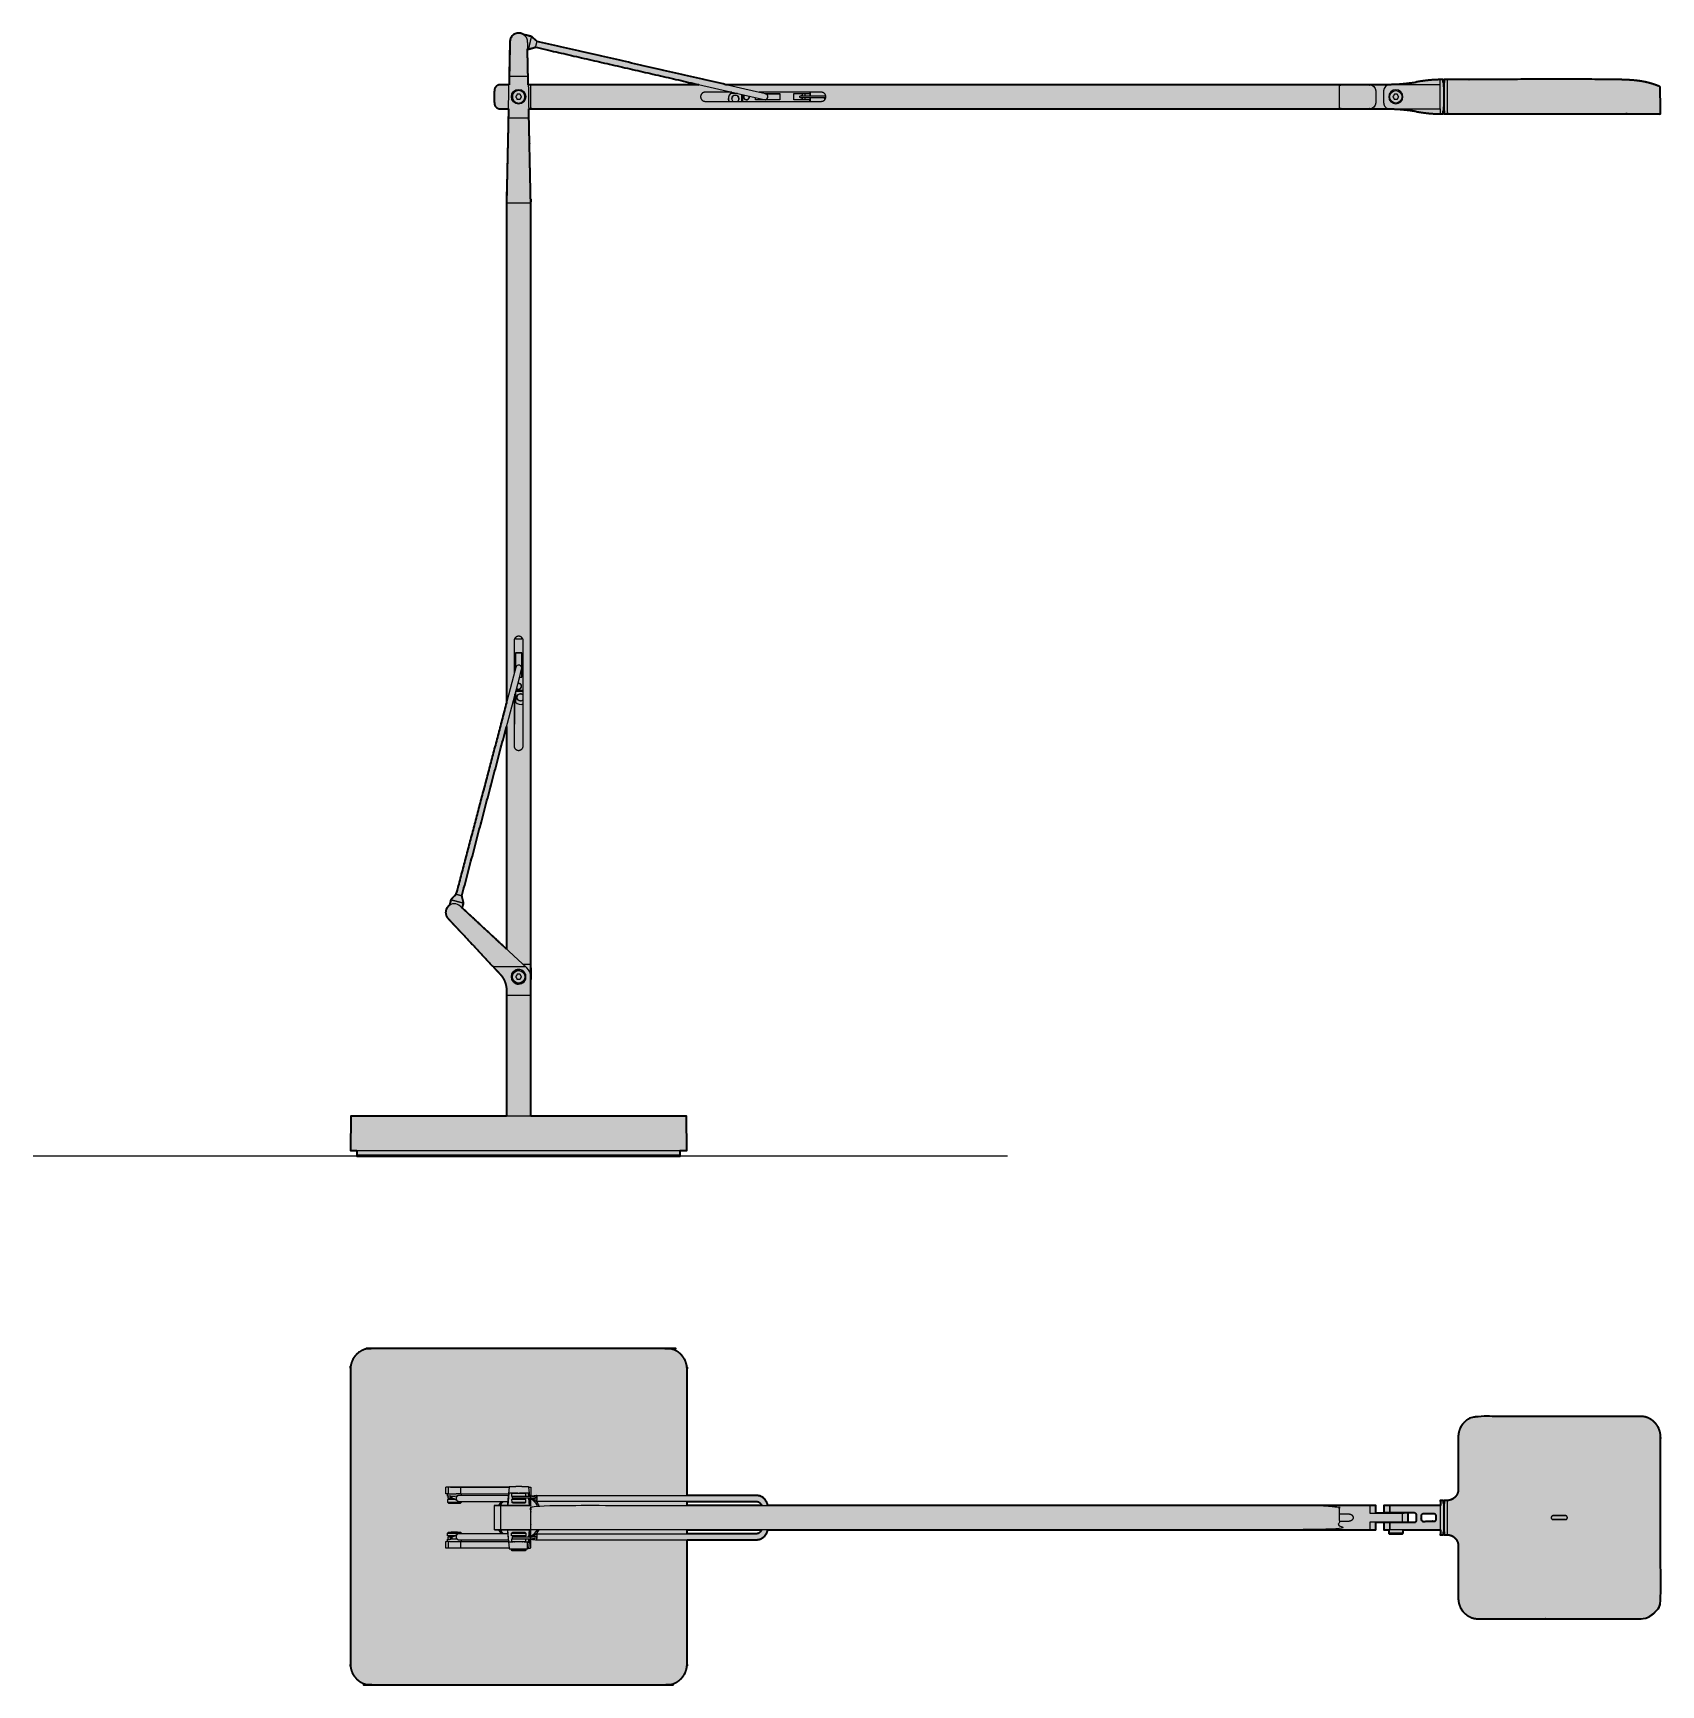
# Model space of a CAD drawing. Header units: millimetres. Extents: x -80 to 726, y 66 to 883.
import ezdxf

# ---------------------------------------------------------------- set-up
doc = ezdxf.new("R2010")
doc.units = ezdxf.units.MM
doc.layers.add('Blocks', color=7, linetype='Continuous')
doc.layers.add('Blocks$Fill', color=7, linetype='Continuous', true_color=0xffffff)
for name, color, linetype, lineweight, true_color in [('Blocks$Inner', 7, 'Continuous', 25, 0x007f00), ('Blocks$Outline', 7, 'Continuous', 35, 0xff3f3f), ('Groud', 7, 'Continuous', 25, 0x243775)]:
    doc.layers.add(name, color=color, linetype=linetype, lineweight=lineweight, true_color=true_color)

# ---------------------------------------------------------------- blocks, each defined once
blk = doc.blocks.new('Kelvin LED Table Lamp Top')
at = {"layer": 'Blocks$Fill'}
h = blk.add_hatch(color=256, dxfattribs=at)
h.paths.add_polyline_path([(243.86, 159.5), (243.86, 222), (243.86, 222.23), (243.85, 222.46), (243.84, 222.69), (243.82, 222.92), (243.8, 223.16), (243.77, 223.4), (243.73, 223.63), (243.69, 223.87), (243.64, 224.11), (243.59, 224.35), (243.53, 224.59), (243.46, 224.83), (243.39, 225.07), (243.31, 225.31), (243.23, 225.55), (243.14, 225.79), (243.04, 226.03), (242.94, 226.26), (242.83, 226.5), (242.71, 226.73), (242.59, 226.96), (242.46, 227.19), (242.32, 227.41), (242.18, 227.63), (242.03, 227.85), (241.88, 228.07), (241.72, 228.28), (241.56, 228.49), (241.39, 228.69), (241.21, 228.89), (241.03, 229.09), (240.84, 229.28), (240.65, 229.47), (240.46, 229.65), (240.26, 229.82), (240.05, 229.99), (239.85, 230.16), (239.63, 230.32), (239.42, 230.47), (239.2, 230.62), (238.98, 230.76), (238.75, 230.89), (238.52, 231.02), (238.29, 231.15), (238.06, 231.26), (237.83, 231.37), (237.59, 231.48), (237.35, 231.57), (237.12, 231.66), (236.88, 231.75), (236.64, 231.83), (236.4, 231.9), (236.16, 231.96), (235.92, 232.02), (235.68, 232.08), (235.44, 232.12), (235.2, 232.17), (234.96, 232.2), (234.72, 232.23), (234.49, 232.25), (234.26, 232.27), (234.02, 232.29), (233.79, 232.29), (233.56, 232.3), (87.56, 232.3), (87.34, 232.29), (87.1, 232.29), (86.87, 232.27), (86.64, 232.25), (86.4, 232.23), (86.17, 232.2), (85.93, 232.17), (85.69, 232.12), (85.45, 232.08), (85.21, 232.02), (84.97, 231.96), (84.73, 231.9), (84.49, 231.83), (84.25, 231.75), (84.01, 231.66), (83.77, 231.57), (83.54, 231.48), (83.3, 231.37), (83.07, 231.26), (82.83, 231.15), (82.6, 231.02), (82.38, 230.89), (82.15, 230.76), (81.93, 230.62), (81.71, 230.47), (81.49, 230.32), (81.28, 230.16), (81.07, 229.99), (80.87, 229.82), (80.67, 229.65), (80.47, 229.47), (80.28, 229.28), (80.1, 229.09), (79.92, 228.89), (79.74, 228.69), (79.57, 228.49), (79.41, 228.28), (79.25, 228.07), (79.09, 227.85), (78.95, 227.63), (78.8, 227.41), (78.67, 227.19), (78.54, 226.96), (78.42, 226.73), (78.3, 226.5), (78.19, 226.26), (78.09, 226.03), (77.99, 225.79), (77.9, 225.55), (77.81, 225.31), (77.74, 225.07), (77.66, 224.83), (77.6, 224.59), (77.54, 224.35), (77.49, 224.11), (77.44, 223.87), (77.4, 223.63), (77.36, 223.4), (77.33, 223.16), (77.31, 222.92), (77.29, 222.69), (77.28, 222.46), (77.27, 222.23), (77.27, 222), (77.27, 76), (77.27, 75.77), (77.28, 75.54), (77.29, 75.31), (77.31, 75.07), (77.33, 74.84), (77.36, 74.6), (77.4, 74.36), (77.44, 74.13), (77.49, 73.89), (77.54, 73.65), (77.6, 73.41), (77.66, 73.17), (77.74, 72.93), (77.81, 72.69), (77.9, 72.45), (77.99, 72.21), (78.09, 71.97), (78.19, 71.74), (78.3, 71.5), (78.42, 71.27), (78.54, 71.04), (78.67, 70.81), (78.8, 70.59), (78.95, 70.36), (79.09, 70.15), (79.25, 69.93), (79.41, 69.72), (79.57, 69.51), (79.74, 69.3), (79.92, 69.1), (80.1, 68.91), (80.28, 68.72), (80.47, 68.53), (80.67, 68.35), (80.87, 68.18), (81.07, 68.01), (81.28, 67.84), (81.49, 67.68), (81.71, 67.53), (81.93, 67.38), (82.15, 67.24), (82.38, 67.1), (82.6, 66.98), (82.83, 66.85), (83.07, 66.74), (83.3, 66.63), (83.54, 66.52), (83.77, 66.43), (84.01, 66.33), (84.25, 66.25), (84.49, 66.17), (84.73, 66.1), (84.97, 66.03), (85.21, 65.97), (85.45, 65.92), (85.69, 65.87), (85.93, 65.83), (86.17, 65.8), (86.4, 65.77), (86.64, 65.74), (86.87, 65.73), (87.1, 65.71), (87.34, 65.7), (87.56, 65.7), (233.56, 65.7), (233.79, 65.7), (234.02, 65.71), (234.26, 65.73), (234.49, 65.74), (234.72, 65.77), (234.96, 65.8), (235.2, 65.83), (235.44, 65.87), (235.68, 65.92), (235.92, 65.97), (236.16, 66.03), (236.4, 66.1), (236.64, 66.17), (236.88, 66.25), (237.12, 66.33), (237.35, 66.43), (237.59, 66.52), (237.83, 66.63), (238.06, 66.74), (238.29, 66.85), (238.52, 66.98), (238.75, 67.1), (238.98, 67.24), (239.2, 67.38), (239.42, 67.53), (239.63, 67.68), (239.85, 67.84), (240.05, 68.01), (240.26, 68.18), (240.46, 68.35), (240.65, 68.53), (240.84, 68.72), (241.03, 68.91), (241.21, 69.1), (241.39, 69.3), (241.56, 69.51), (241.72, 69.72), (241.88, 69.93), (242.03, 70.15), (242.18, 70.36), (242.32, 70.59), (242.46, 70.81), (242.59, 71.04), (242.71, 71.27), (242.83, 71.5), (242.94, 71.74), (243.04, 71.97), (243.14, 72.21), (243.23, 72.45), (243.31, 72.69), (243.39, 72.93), (243.46, 73.17), (243.53, 73.41), (243.59, 73.65), (243.64, 73.89), (243.69, 74.13), (243.73, 74.36), (243.77, 74.6), (243.8, 74.84), (243.82, 75.07), (243.84, 75.31), (243.85, 75.54), (243.86, 75.77), (243.86, 76), (243.86, 137.53), (278.01, 137.53), (278.15, 137.53), (278.29, 137.53), (278.43, 137.54), (278.57, 137.55), (278.71, 137.57), (278.85, 137.59), (278.99, 137.61), (279.12, 137.63), (279.26, 137.66), (279.4, 137.69), (279.53, 137.73), (279.67, 137.77), (279.8, 137.81), (279.93, 137.85), (280.06, 137.9), (280.19, 137.95), (280.33, 138.01), (280.47, 138.07), (280.6, 138.14), (280.74, 138.21), (280.87, 138.28), (281, 138.36), (281.13, 138.44), (281.26, 138.52), (281.38, 138.61), (281.51, 138.7), (281.63, 138.79), (281.75, 138.89), (281.86, 138.98), (281.97, 139.09), (282.08, 139.19), (282.19, 139.3), (282.29, 139.41), (282.39, 139.52), (282.49, 139.63), (282.59, 139.75), (282.68, 139.87), (282.77, 139.99), (282.86, 140.12), (282.94, 140.25), (283.02, 140.38), (283.1, 140.51), (283.17, 140.64), (283.24, 140.78), (283.31, 140.91), (283.37, 141.05), (283.43, 141.19), (283.49, 141.33), (283.54, 141.47), (283.59, 141.62), (283.64, 141.77), (283.68, 141.92), (283.72, 142.07), (283.76, 142.22), (283.79, 142.37), (283.82, 142.53), (566.62, 142.53), (566.62, 142.47), (581.69, 142.47), (584.72, 142.47), (584.72, 146.28), (590.02, 146.28), (590.02, 146.25), (590.02, 146.03), (588.62, 146.03), (588.62, 142.51), (591.17, 142.52), (591.17, 140.93), (591.17, 140.92), (591.17, 140.91), (591.17, 140.9), (591.17, 140.89), (591.17, 140.88), (591.17, 140.87), (591.17, 140.86), (591.18, 140.85), (591.18, 140.84), (591.18, 140.83), (591.18, 140.82), (591.18, 140.82), (591.19, 140.81), (591.19, 140.8), (591.19, 140.79), (591.2, 140.78), (591.2, 140.77), (591.2, 140.76), (591.21, 140.75), (591.21, 140.74), (591.22, 140.73), (591.22, 140.72), (591.23, 140.72), (591.23, 140.71), (591.24, 140.7), (591.25, 140.69), (591.25, 140.68), (591.26, 140.67), (591.26, 140.67), (591.27, 140.66), (591.28, 140.65), (591.29, 140.64), (591.29, 140.64), (591.3, 140.63), (591.31, 140.62), (591.32, 140.61), (591.32, 140.61), (591.33, 140.6), (591.34, 140.6), (591.35, 140.59), (591.36, 140.59), (591.37, 140.58), (591.38, 140.57), (591.38, 140.57), (591.39, 140.57), (591.4, 140.56), (591.41, 140.56), (591.42, 140.55), (591.43, 140.55), (591.44, 140.55), (591.45, 140.54), (591.46, 140.54), (591.47, 140.54), (591.48, 140.54), (591.49, 140.53), (591.5, 140.53), (591.51, 140.53), (591.51, 140.53), (591.52, 140.53), (591.53, 140.53), (591.54, 140.53), (591.55, 140.53), (591.56, 140.53), (591.57, 140.53), (594.67, 140.53), (597.77, 140.53), (597.78, 140.53), (597.79, 140.53), (597.8, 140.53), (597.8, 140.53), (597.81, 140.53), (597.82, 140.53), (597.83, 140.53), (597.84, 140.53), (597.85, 140.53), (597.86, 140.54), (597.87, 140.54), (597.88, 140.54), (597.89, 140.54), (597.9, 140.55), (597.91, 140.55), (597.92, 140.55), (597.93, 140.56), (597.93, 140.56), (597.94, 140.57), (597.95, 140.57), (597.96, 140.57), (597.97, 140.58), (597.98, 140.59), (597.99, 140.59), (598, 140.6), (598, 140.6), (598.01, 140.61), (598.02, 140.61), (598.03, 140.62), (598.04, 140.63), (598.04, 140.64), (598.05, 140.64), (598.06, 140.65), (598.07, 140.66), (598.07, 140.67), (598.08, 140.67), (598.09, 140.68), (598.09, 140.69), (598.1, 140.7), (598.1, 140.71), (598.11, 140.72), (598.11, 140.72), (598.12, 140.73), (598.12, 140.74), (598.13, 140.75), (598.13, 140.76), (598.14, 140.77), (598.14, 140.78), (598.14, 140.79), (598.15, 140.8), (598.15, 140.81), (598.15, 140.82), (598.16, 140.82), (598.16, 140.83), (598.16, 140.84), (598.16, 140.85), (598.16, 140.86), (598.16, 140.87), (598.17, 140.88), (598.17, 140.89), (598.17, 140.9), (598.17, 140.91), (598.17, 140.92), (598.17, 140.93), (598.17, 142.53), (616.67, 142.53), (616.63, 140.21), (616.63, 140.14), (616.62, 140.08), (616.62, 140.07), (616.62, 140.06), (616.62, 140.05), (616.62, 140.05), (616.62, 140.05), (616.62, 140.05), (616.62, 140.04), (616.62, 140.04), (616.62, 140.04), (616.62, 140.04), (616.62, 140.04), (616.62, 140.04), (616.62, 140.04), (616.62, 140.04), (616.62, 140.04), (616.62, 140.04), (618.22, 140.04), (618.22, 141.53), (618.52, 141.53), (618.52, 140.03), (620.02, 140.03), (620.19, 140.02), (620.36, 140.01), (620.53, 140), (620.7, 139.98), (620.87, 139.96), (621.04, 139.93), (621.21, 139.9), (621.38, 139.86), (621.54, 139.81), (621.7, 139.76), (621.86, 139.71), (622.02, 139.65), (622.18, 139.58), (622.33, 139.51), (622.49, 139.44), (622.65, 139.36), (622.74, 139.3), (622.83, 139.25), (622.92, 139.2), (623.01, 139.14), (623.1, 139.08), (623.18, 139.02), (623.27, 138.96), (623.35, 138.9), (623.44, 138.83), (623.52, 138.77), (623.6, 138.7), (623.68, 138.63), (623.75, 138.56), (623.83, 138.49), (623.9, 138.42), (623.98, 138.34), (624.05, 138.27), (624.12, 138.19), (624.19, 138.11), (624.26, 138.03), (624.32, 137.95), (624.39, 137.87), (624.45, 137.78), (624.51, 137.7), (624.57, 137.61), (624.63, 137.52), (624.69, 137.44), (624.74, 137.35), (624.79, 137.26), (624.84, 137.17), (624.89, 137.08), (624.94, 136.98), (625, 136.86), (625.05, 136.75), (625.1, 136.64), (625.14, 136.53), (625.18, 136.43), (625.22, 136.32), (625.26, 136.21), (625.29, 136.1), (625.32, 135.99), (625.35, 135.88), (625.38, 135.74), (625.41, 135.61), (625.44, 135.48), (625.46, 135.34), (625.48, 135.21), (625.49, 135.07), (625.51, 134.94), (625.51, 134.8), (625.52, 134.53), (625.52, 130.31), (625.53, 108.06), (625.53, 107.99), (625.55, 107.81), (625.58, 107.46), (625.62, 107.12), (625.67, 106.77), (625.74, 106.43), (625.81, 106.09), (625.9, 105.76), (626, 105.42), (626.12, 105.09), (626.24, 104.77), (626.37, 104.45), (626.52, 104.13), (626.68, 103.82), (626.84, 103.52), (627.02, 103.22), (627.21, 102.92), (627.4, 102.64), (627.61, 102.36), (627.83, 102.09), (628.05, 101.82), (628.29, 101.57), (628.53, 101.32), (628.78, 101.08), (629.04, 100.85), (629.31, 100.62), (629.59, 100.41), (629.87, 100.21), (630.16, 100.02), (630.45, 99.83), (630.76, 99.66), (631.06, 99.5), (631.38, 99.35), (631.69, 99.2), (631.93, 99.11), (632.16, 99.02), (632.4, 98.94), (632.64, 98.86), (632.88, 98.79), (633.12, 98.72), (633.37, 98.66), (633.61, 98.61), (633.86, 98.56), (634.11, 98.52), (634.36, 98.49), (634.61, 98.46), (634.86, 98.44), (635.11, 98.42), (635.36, 98.41), (635.61, 98.41), (675.52, 98.41), (715.42, 98.41), (715.68, 98.41), (715.93, 98.42), (716.19, 98.43), (716.44, 98.45), (716.69, 98.48), (716.95, 98.51), (717.2, 98.55), (717.45, 98.59), (717.79, 98.67), (718.13, 98.75), (718.46, 98.84), (718.79, 98.95), (719.12, 99.07), (719.44, 99.2), (719.76, 99.34), (720.08, 99.49), (720.34, 99.63), (720.6, 99.78), (720.86, 99.93), (721.11, 100.09), (721.35, 100.26), (721.6, 100.43), (721.83, 100.62), (722.06, 100.81), (722.32, 101.04), (722.58, 101.28), (722.82, 101.52), (723.06, 101.78), (723.29, 102.05), (723.51, 102.32), (723.72, 102.6), (723.92, 102.89), (724.06, 103.1), (724.2, 103.32), (724.33, 103.55), (724.45, 103.78), (724.57, 104.01), (724.69, 104.24), (724.79, 104.48), (724.9, 104.72), (724.99, 104.97), (725.08, 105.21), (725.16, 105.46), (725.24, 105.71), (725.31, 105.96), (725.37, 106.21), (725.42, 106.47), (725.47, 106.72), (725.52, 107), (725.56, 107.29), (725.59, 107.57), (725.61, 107.85), (725.63, 108.17), (725.64, 108.48), (725.64, 108.61), (725.64, 148.53), (725.64, 188.44), (725.64, 188.63), (725.63, 188.82), (725.62, 189.01), (725.61, 189.2), (725.59, 189.48), (725.56, 189.76), (725.52, 190.05), (725.47, 190.33), (725.42, 190.58), (725.37, 190.84), (725.31, 191.09), (725.24, 191.34), (725.16, 191.59), (725.08, 191.84), (724.99, 192.08), (724.9, 192.33), (724.79, 192.57), (724.69, 192.81), (724.57, 193.04), (724.45, 193.27), (724.33, 193.5), (724.2, 193.73), (724.06, 193.95), (723.92, 194.16), (723.72, 194.45), (723.51, 194.73), (723.29, 195), (723.06, 195.27), (722.82, 195.53), (722.58, 195.77), (722.32, 196.01), (722.06, 196.24), (721.83, 196.43), (721.6, 196.62), (721.35, 196.79), (721.11, 196.96), (720.86, 197.12), (720.6, 197.27), (720.34, 197.42), (720.08, 197.56), (719.76, 197.71), (719.44, 197.85), (719.12, 197.98), (718.79, 198.1), (718.46, 198.21), (718.13, 198.3), (717.79, 198.39), (717.45, 198.46), (717.2, 198.5), (716.95, 198.54), (716.69, 198.57), (716.44, 198.6), (716.19, 198.62), (715.93, 198.63), (715.68, 198.64), (715.42, 198.64), (675.52, 198.64), (635.61, 198.64), (635.36, 198.64), (635.11, 198.63), (634.86, 198.61), (634.61, 198.59), (634.36, 198.56), (634.11, 198.53), (633.86, 198.49), (633.61, 198.44), (633.37, 198.39), (633.12, 198.33), (632.88, 198.26), (632.64, 198.19), (632.4, 198.11), (632.16, 198.03), (631.93, 197.94), (631.69, 197.85), (631.37, 197.7), (631.06, 197.55), (630.75, 197.39), (630.44, 197.21), (630.15, 197.03), (629.85, 196.83), (629.57, 196.63), (629.29, 196.41), (629.02, 196.19), (628.76, 195.95), (628.51, 195.71), (628.26, 195.46), (628.03, 195.2), (627.8, 194.93), (627.58, 194.66), (627.38, 194.37), (627.18, 194.08), (626.99, 193.79), (626.81, 193.48), (626.65, 193.17), (626.49, 192.86), (626.35, 192.54), (626.21, 192.22), (626.09, 191.89), (625.98, 191.55), (625.88, 191.22), (625.8, 190.88), (625.72, 190.54), (625.66, 190.19), (625.61, 189.84), (625.57, 189.49), (625.54, 189.14), (625.54, 189.12), (625.54, 189.1), (625.54, 189.1), (625.54, 189.1), (625.54, 189.07), (625.54, 189.07), (625.53, 189.06), (625.53, 188.91), (625.52, 188.53), (625.52, 187.94), (625.52, 162.42), (625.52, 162.39), (625.51, 162.25), (625.51, 162.12), (625.49, 161.98), (625.48, 161.84), (625.46, 161.71), (625.44, 161.57), (625.41, 161.44), (625.38, 161.31), (625.35, 161.17), (625.32, 161.06), (625.29, 160.95), (625.26, 160.84), (625.22, 160.73), (625.18, 160.63), (625.14, 160.52), (625.1, 160.41), (625.05, 160.31), (625, 160.19), (624.94, 160.07), (624.89, 159.97), (624.84, 159.88), (624.79, 159.79), (624.74, 159.7), (624.69, 159.61), (624.63, 159.53), (624.57, 159.44), (624.51, 159.35), (624.45, 159.27), (624.39, 159.18), (624.32, 159.1), (624.26, 159.02), (624.19, 158.94), (624.12, 158.86), (624.05, 158.78), (623.98, 158.71), (623.9, 158.63), (623.83, 158.56), (623.75, 158.49), (623.68, 158.42), (623.6, 158.35), (623.52, 158.28), (623.44, 158.22), (623.35, 158.15), (623.27, 158.09), (623.18, 158.02), (623.09, 157.96), (623, 157.9), (622.91, 157.85), (622.82, 157.8), (622.74, 157.74), (622.65, 157.69), (622.5, 157.61), (622.34, 157.54), (622.18, 157.47), (622.03, 157.4), (621.87, 157.34), (621.7, 157.29), (621.54, 157.24), (621.38, 157.19), (621.21, 157.15), (621.04, 157.12), (620.87, 157.09), (620.7, 157.07), (620.53, 157.05), (620.36, 157.04), (620.19, 157.03), (620.02, 157.03), (618.52, 157.02), (618.52, 155.53), (618.22, 155.53), (618.22, 157.01), (616.62, 157.01), (616.62, 157.01), (616.62, 157.01), (616.62, 157.01), (616.62, 157.01), (616.62, 157.01), (616.62, 157.01), (616.62, 157.01), (616.62, 157.01), (616.62, 157.01), (616.62, 157.01), (616.62, 157), (616.62, 157), (616.62, 157), (616.62, 156.99), (616.62, 156.98), (616.62, 156.97), (616.63, 156.91), (616.63, 156.84), (616.67, 154.53), (591.67, 154.53), (591.64, 154.53), (588.86, 154.54), (588.7, 154.55), (588.68, 154.55), (588.66, 154.55), (588.65, 154.55), (588.65, 154.55), (588.65, 154.55), (588.65, 154.55), (588.65, 154.55), (588.64, 154.55), (588.64, 154.55), (588.64, 154.55), (588.64, 154.55), (588.64, 154.55), (588.64, 154.55), (588.64, 154.55), (588.64, 154.55), (588.64, 154.55), (588.64, 154.55), (588.64, 154.55), (588.64, 154.55), (588.64, 154.55), (588.64, 154.55), (588.64, 154.55), (588.64, 154.55), (588.64, 154.55), (588.64, 151.03), (590.02, 151.03), (590.02, 150.8), (590.02, 150.78), (584.72, 150.78), (584.72, 154.58), (566.62, 154.58), (566.62, 154.53), (283.82, 154.53), (283.79, 154.68), (283.76, 154.83), (283.72, 154.98), (283.68, 155.13), (283.64, 155.28), (283.59, 155.43), (283.54, 155.58), (283.49, 155.72), (283.43, 155.86), (283.37, 156), (283.31, 156.14), (283.24, 156.28), (283.17, 156.41), (283.1, 156.54), (283.02, 156.67), (282.94, 156.8), (282.86, 156.93), (282.77, 157.06), (282.68, 157.18), (282.59, 157.3), (282.49, 157.42), (282.39, 157.53), (282.29, 157.64), (282.19, 157.75), (282.08, 157.86), (281.97, 157.96), (281.86, 158.07), (281.75, 158.17), (281.63, 158.26), (281.51, 158.35), (281.38, 158.44), (281.26, 158.53), (281.13, 158.61), (281, 158.69), (280.87, 158.77), (280.74, 158.84), (280.6, 158.91), (280.47, 158.98), (280.33, 159.04), (280.19, 159.1), (280.06, 159.15), (279.93, 159.2), (279.8, 159.24), (279.67, 159.28), (279.53, 159.32), (279.4, 159.36), (279.26, 159.39), (279.12, 159.42), (278.99, 159.44), (278.85, 159.46), (278.71, 159.48), (278.57, 159.5), (278.43, 159.51), (278.29, 159.52), (278.15, 159.52), (278.01, 159.53)], flags=0)
h.paths.add_polyline_path([(599.32, 146.22), (600.72, 146.22), (600.72, 150.83), (599.32, 150.83), (599.32, 151.03), (603.62, 151.03), (603.64, 151.03), (603.66, 151.02), (603.68, 151.02), (603.71, 151.02), (603.73, 151.02), (603.75, 151.02), (603.78, 151.01), (603.8, 151.01), (603.82, 151), (603.84, 151), (603.87, 150.99), (603.89, 150.99), (603.91, 150.98), (603.94, 150.97), (603.96, 150.96), (603.98, 150.96), (604.01, 150.95), (604.03, 150.94), (604.05, 150.92), (604.08, 150.91), (604.1, 150.9), (604.12, 150.89), (604.14, 150.88), (604.16, 150.86), (604.18, 150.85), (604.21, 150.83), (604.23, 150.82), (604.25, 150.8), (604.27, 150.79), (604.29, 150.77), (604.3, 150.75), (604.32, 150.73), (604.34, 150.71), (604.36, 150.69), (604.38, 150.68), (604.39, 150.66), (604.41, 150.64), (604.42, 150.61), (604.44, 150.59), (604.45, 150.57), (604.47, 150.55), (604.48, 150.53), (604.49, 150.51), (604.5, 150.48), (604.52, 150.46), (604.53, 150.44), (604.54, 150.42), (604.55, 150.39), (604.55, 150.37), (604.56, 150.35), (604.57, 150.32), (604.58, 150.3), (604.58, 150.28), (604.59, 150.25), (604.59, 150.23), (604.6, 150.21), (604.6, 150.18), (604.61, 150.16), (604.61, 150.14), (604.61, 150.12), (604.61, 150.09), (604.62, 150.07), (604.62, 150.05), (604.62, 150.03), (604.62, 147.03), (604.62, 147), (604.62, 146.98), (604.61, 146.95), (604.61, 146.93), (604.61, 146.9), (604.61, 146.88), (604.6, 146.86), (604.6, 146.83), (604.59, 146.81), (604.59, 146.78), (604.58, 146.76), (604.57, 146.74), (604.57, 146.71), (604.56, 146.69), (604.55, 146.67), (604.54, 146.64), (604.53, 146.62), (604.52, 146.6), (604.51, 146.57), (604.5, 146.55), (604.49, 146.53), (604.47, 146.51), (604.46, 146.49), (604.45, 146.47), (604.43, 146.45), (604.42, 146.43), (604.4, 146.41), (604.39, 146.39), (604.37, 146.37), (604.36, 146.35), (604.34, 146.34), (604.32, 146.32), (604.31, 146.3), (604.29, 146.29), (604.27, 146.27), (604.25, 146.25), (604.23, 146.24), (604.21, 146.22), (604.19, 146.21), (604.17, 146.19), (604.15, 146.18), (604.13, 146.17), (604.11, 146.16), (604.09, 146.14), (604.07, 146.13), (604.04, 146.12), (604.02, 146.11), (604, 146.1), (603.98, 146.09), (603.95, 146.08), (603.93, 146.08), (603.91, 146.07), (603.88, 146.06), (603.86, 146.05), (603.83, 146.05), (603.81, 146.04), (603.79, 146.04), (603.76, 146.04), (603.74, 146.03), (603.71, 146.03), (603.69, 146.03), (603.66, 146.03), (603.64, 146.03), (603.62, 146.03), (599.32, 146.03)], flags=0)
h.paths.add_polyline_path([(613.76, 146.71), (613.73, 146.7), (613.71, 146.7), (613.68, 146.69), (613.66, 146.69), (613.63, 146.69), (613.61, 146.69), (613.58, 146.69), (613.56, 146.69), (608.22, 146.69), (608.2, 146.69), (608.17, 146.69), (608.15, 146.69), (608.12, 146.7), (608.09, 146.7), (608.07, 146.7), (608.04, 146.71), (608.02, 146.71), (607.97, 146.72), (607.95, 146.72), (607.93, 146.73), (607.91, 146.73), (607.88, 146.74), (607.86, 146.75), (607.84, 146.75), (607.82, 146.76), (607.8, 146.77), (607.78, 146.78), (607.76, 146.79), (607.73, 146.8), (607.71, 146.81), (607.69, 146.82), (607.67, 146.83), (607.65, 146.84), (607.63, 146.85), (607.61, 146.86), (607.59, 146.87), (607.57, 146.88), (607.55, 146.9), (607.54, 146.91), (607.52, 146.92), (607.5, 146.94), (607.48, 146.95), (607.46, 146.97), (607.45, 146.98), (607.43, 147), (607.41, 147.01), (607.4, 147.03), (607.38, 147.04), (607.36, 147.07), (607.34, 147.09), (607.32, 147.11), (607.3, 147.14), (607.28, 147.16), (607.26, 147.19), (607.24, 147.22), (607.22, 147.25), (607.21, 147.27), (607.19, 147.3), (607.18, 147.33), (607.17, 147.36), (607.15, 147.39), (607.14, 147.42), (607.13, 147.45), (607.12, 147.48), (607.12, 147.51), (607.11, 147.53), (607.11, 147.56), (607.1, 147.58), (607.1, 147.61), (607.1, 147.64), (607.09, 147.66), (607.09, 147.69), (607.08, 148.11), (607.08, 148.53), (607.08, 148.94), (607.09, 149.36), (607.09, 149.39), (607.1, 149.42), (607.1, 149.44), (607.1, 149.47), (607.11, 149.49), (607.11, 149.52), (607.12, 149.54), (607.12, 149.57), (607.13, 149.6), (607.14, 149.63), (607.15, 149.66), (607.17, 149.69), (607.18, 149.72), (607.19, 149.75), (607.21, 149.78), (607.22, 149.8), (607.24, 149.83), (607.26, 149.86), (607.28, 149.89), (607.3, 149.91), (607.32, 149.94), (607.34, 149.96), (607.36, 149.99), (607.38, 150.01), (607.4, 150.02), (607.41, 150.04), (607.43, 150.06), (607.45, 150.07), (607.46, 150.08), (607.48, 150.1), (607.5, 150.11), (607.52, 150.13), (607.54, 150.14), (607.55, 150.15), (607.57, 150.17), (607.59, 150.18), (607.61, 150.19), (607.63, 150.2), (607.65, 150.21), (607.67, 150.22), (607.69, 150.23), (607.71, 150.24), (607.73, 150.25), (607.76, 150.26), (607.78, 150.27), (607.8, 150.28), (607.82, 150.29), (607.84, 150.3), (607.86, 150.3), (607.88, 150.31), (607.91, 150.32), (607.93, 150.32), (607.95, 150.33), (607.97, 150.33), (607.99, 150.34), (608.02, 150.34), (608.04, 150.35), (608.07, 150.35), (608.09, 150.35), (608.12, 150.36), (608.15, 150.36), (608.17, 150.36), (608.2, 150.36), (608.22, 150.36), (612.05, 150.36), (613.56, 150.36), (613.58, 150.36), (613.61, 150.36), (613.63, 150.36), (613.66, 150.36), (613.68, 150.36), (613.71, 150.35), (613.73, 150.35), (613.76, 150.34), (613.78, 150.34), (613.8, 150.34), (613.82, 150.33), (613.84, 150.33), (613.86, 150.32), (613.88, 150.31), (613.9, 150.31), (613.92, 150.3), (613.94, 150.29), (613.96, 150.28), (613.98, 150.27), (614, 150.26), (614.02, 150.25), (614.04, 150.24), (614.06, 150.23), (614.08, 150.22), (614.1, 150.21), (614.11, 150.2), (614.13, 150.19), (614.15, 150.18), (614.17, 150.16), (614.19, 150.15), (614.2, 150.14), (614.22, 150.12), (614.24, 150.11), (614.25, 150.09), (614.27, 150.08), (614.28, 150.06), (614.3, 150.05), (614.31, 150.03), (614.33, 150.02), (614.34, 150), (614.35, 149.99), (614.37, 149.97), (614.38, 149.95), (614.39, 149.93), (614.41, 149.92), (614.42, 149.9), (614.43, 149.88), (614.44, 149.86), (614.45, 149.84), (614.46, 149.82), (614.47, 149.8), (614.48, 149.79), (614.49, 149.77), (614.5, 149.75), (614.51, 149.73), (614.52, 149.7), (614.52, 149.68), (614.53, 149.66), (614.54, 149.64), (614.54, 149.62), (614.55, 149.6), (614.55, 149.58), (614.56, 149.56), (614.56, 149.54), (614.57, 149.52), (614.57, 149.49), (614.57, 149.47), (614.57, 149.45), (614.58, 149.43), (614.58, 149.41), (614.58, 149.39), (614.58, 149.31), (614.58, 147.68), (614.58, 147.66), (614.58, 147.64), (614.58, 147.62), (614.57, 147.6), (614.57, 147.58), (614.57, 147.56), (614.57, 147.53), (614.56, 147.51), (614.56, 147.49), (614.55, 147.47), (614.55, 147.45), (614.54, 147.43), (614.54, 147.41), (614.53, 147.39), (614.52, 147.37), (614.52, 147.35), (614.51, 147.33), (614.5, 147.31), (614.49, 147.29), (614.48, 147.27), (614.47, 147.25), (614.46, 147.23), (614.45, 147.21), (614.44, 147.19), (614.43, 147.17), (614.42, 147.15), (614.41, 147.13), (614.39, 147.12), (614.38, 147.1), (614.37, 147.08), (614.35, 147.07), (614.34, 147.05), (614.33, 147.03), (614.31, 147.02), (614.3, 147), (614.28, 146.99), (614.27, 146.97), (614.25, 146.96), (614.24, 146.94), (614.22, 146.93), (614.2, 146.91), (614.19, 146.9), (614.17, 146.89), (614.15, 146.87), (614.13, 146.86), (614.11, 146.85), (614.1, 146.84), (614.08, 146.83), (614.06, 146.82), (614.04, 146.81), (614.02, 146.8), (614, 146.79), (613.98, 146.78), (613.96, 146.77), (613.94, 146.76), (613.92, 146.75), (613.9, 146.75), (613.88, 146.74), (613.86, 146.73), (613.84, 146.73), (613.82, 146.72), (613.8, 146.71), (613.78, 146.71)], flags=0)
h.paths.add_polyline_path([(243.86, 156.53), (278.01, 156.53), (278.08, 156.52), (278.15, 156.52), (278.22, 156.52), (278.29, 156.51), (278.36, 156.5), (278.43, 156.49), (278.5, 156.48), (278.57, 156.47), (278.64, 156.45), (278.71, 156.44), (278.77, 156.42), (278.84, 156.4), (278.91, 156.38), (278.97, 156.35), (279.04, 156.33), (279.1, 156.3), (279.17, 156.27), (279.23, 156.24), (279.3, 156.21), (279.36, 156.18), (279.42, 156.14), (279.48, 156.11), (279.54, 156.07), (279.6, 156.03), (279.66, 155.99), (279.72, 155.95), (279.77, 155.9), (279.83, 155.86), (279.88, 155.81), (279.94, 155.76), (279.99, 155.71), (280.04, 155.66), (280.1, 155.6), (280.15, 155.54), (280.21, 155.47), (280.26, 155.41), (280.31, 155.34), (280.36, 155.27), (280.41, 155.2), (280.45, 155.13), (280.49, 155.06), (280.53, 154.99), (280.57, 154.91), (280.61, 154.84), (280.64, 154.76), (280.68, 154.68), (280.71, 154.6), (280.73, 154.53), (243.86, 154.53)], flags=0)
h.paths.add_polyline_path([(280.73, 142.53), (280.71, 142.45), (280.68, 142.37), (280.64, 142.29), (280.61, 142.22), (280.57, 142.14), (280.53, 142.07), (280.49, 141.99), (280.45, 141.92), (280.41, 141.85), (280.36, 141.78), (280.31, 141.71), (280.26, 141.64), (280.21, 141.58), (280.15, 141.51), (280.1, 141.45), (280.04, 141.39), (279.99, 141.34), (279.94, 141.29), (279.88, 141.24), (279.83, 141.19), (279.77, 141.15), (279.72, 141.1), (279.66, 141.06), (279.6, 141.02), (279.54, 140.98), (279.48, 140.94), (279.42, 140.91), (279.36, 140.87), (279.3, 140.84), (279.23, 140.81), (279.17, 140.78), (279.1, 140.75), (279.04, 140.72), (278.97, 140.7), (278.91, 140.67), (278.84, 140.65), (278.77, 140.63), (278.71, 140.61), (278.64, 140.6), (278.57, 140.58), (278.5, 140.57), (278.43, 140.56), (278.36, 140.55), (278.29, 140.54), (278.22, 140.53), (278.15, 140.53), (278.08, 140.53), (278.01, 140.53), (243.86, 140.52), (243.86, 142.53)], flags=0)
at = {"layer": 'Blocks$Inner'}
for p, q in [((243.86, 159.5), (243.86, 222)), ((124.45, 160.33), (124.44, 163.64)), ((125.46, 163.72), (155.77, 163.72)), ((125.7, 163.71), (125.7, 160.23)), ((131.67, 163.6), (131.67, 160.39)), ((155.9, 163.94), (156.26, 163.95)), ((165.38, 163.63), (165.84, 159.13)), ((126.62, 158.23), (126.62, 157.53)), ((126.88, 158.23), (127.12, 158.23)), ((130.3, 155.73), (127.19, 155.73)), ((155.32, 159.53), (131.04, 159.53)), ((131.04, 156.53), (155.08, 156.53)), ((131.67, 160.39), (155.39, 160.33)), ((132.24, 159.53), (132.24, 160.39)), ((158.14, 155.73), (158.16, 155.73)), ((158.19, 155.73), (158.2, 155.73)), ((158.23, 155.73), (158.25, 155.73)), ((158.28, 155.73), (158.29, 155.73)), ((158.34, 155.73), (158.34, 155.73)), ((158.44, 158.23), (158.44, 157.53)), ((162.69, 157.53), (162.69, 158.23)), ((164.06, 160.43), (164.06, 160.43)), ((165.57, 159.13), (165.45, 160.64)), ((165.93, 154.58), (165.64, 158.19)), ((166.83, 159.13), (166.35, 159.13)), ((166.36, 158.23), (166.83, 158.23)), ((166.56, 154.58), (166.56, 157.9)), ((278.01, 156.53), (169.35, 156.53)), ((169.44, 159.46), (278.01, 159.53)), ((243.86, 154.53), (243.86, 156.53)), ((618.52, 155.53), (618.22, 155.53)), ((620.02, 157), (620.02, 156.93)), ((620.02, 156.88), (620.02, 156.86)), ((620.02, 156.86), (620.02, 156.84)), ((620.02, 156.82), (620.02, 156.86)), ((620.02, 156.84), (620.02, 156.82)), ((620.02, 156.82), (620.02, 156.8)), ((620.02, 156.8), (620.02, 156.77)), ((620.02, 156.77), (620.02, 156.75)), ((620.02, 156.75), (620.02, 156.72)), ((620.02, 156.72), (620.02, 156.69)), ((620.02, 156.69), (620.02, 156.66)), ((620.02, 156.66), (620.02, 156.63)), ((620.02, 156.63), (620.02, 156.6)), ((620.02, 156.6), (620.02, 156.57)), ((620.02, 156.57), (620.02, 156.53)), ((620.02, 156.53), (620.02, 156.5)), ((620.02, 156.5), (620.02, 156.46)), ((620.02, 156.46), (620.02, 156.42)), ((620.02, 156.42), (620.02, 156.38)), ((620.02, 156.38), (620.02, 156.34)), ((620.02, 156.34), (620.02, 156.3)), ((620.02, 156.3), (620.02, 156.26)), ((620.02, 156.26), (620.02, 156.21)), ((620.02, 156.21), (620.02, 156.17)), ((620.02, 156.17), (620.02, 156.12)), ((620.02, 156.12), (620.02, 156.07)), ((620.02, 156.07), (620.02, 155.97)), ((620.02, 155.97), (620.02, 155.87)), ((620.02, 155.87), (620.02, 155.81)), ((620.02, 155.81), (620.02, 155.76)), ((620.02, 155.76), (620.02, 155.7)), ((620.02, 155.7), (620.02, 155.64)), ((620.02, 155.64), (620.02, 155.59)), ((620.02, 155.59), (620.02, 155.53)), ((620.02, 155.53), (620.02, 155.47)), ((620.02, 155.47), (620.02, 155.46)), ((620.02, 155.46), (620.02, 155.41)), ((620.02, 155.41), (620.02, 155.39)), ((620.02, 155.39), (620.02, 155.35)), ((620.02, 155.35), (620.02, 155.33)), ((148.51, 142.47), (148.51, 154.58)), ((148.54, 142.5), (148.54, 154.55)), ((166.58, 152.41), (166.62, 152.48)), ((166.58, 152.41), (166.62, 152.41)), ((166.62, 154.58), (166.62, 154.53)), ((599.32, 150.82), (599.32, 151.03)), ((604.62, 147.03), (604.62, 150.03)), ((618.22, 153.6), (618.22, 153.61)), ((620.02, 155.33), (620.02, 155.29)), ((620.02, 155.29), (620.02, 155.26)), ((620.02, 155.26), (620.02, 155.23)), ((620.02, 155.23), (620.02, 155.19)), ((620.02, 155.19), (620.02, 155.16)), ((620.02, 155.16), (620.02, 155.12)), ((620.02, 155.12), (620.02, 155.1)), ((620.02, 155.1), (620.02, 155.05)), ((620.02, 155.05), (620.02, 155.03)), ((620.02, 155.03), (620.02, 154.98)), ((620.02, 154.98), (620.02, 154.96)), ((620.02, 154.96), (620.02, 154.91)), ((620.02, 154.91), (620.02, 154.89)), ((620.02, 154.89), (620.02, 154.83)), ((620.02, 154.83), (620.02, 154.76)), ((620.02, 154.76), (620.02, 154.69)), ((620.02, 154.69), (620.02, 154.61)), ((620.02, 154.61), (620.02, 154.57)), ((620.02, 154.57), (620.02, 154.5)), ((620.02, 154.16), (620.02, 154.13)), ((620.02, 154.08), (620.02, 154.05)), ((620.02, 154), (620.02, 153.97)), ((620.02, 153.92), (620.02, 153.88)), ((620.02, 153.84), (620.02, 153.8)), ((620.02, 153.75), (620.02, 153.71)), ((620.02, 153.67), (620.02, 153.62)), ((620.02, 153.59), (620.02, 153.53)), ((620.02, 153.53), (620.02, 153.5)), ((620.02, 153.5), (620.02, 153.45)), ((620.02, 153.45), (620.02, 153.42)), ((620.02, 153.42), (620.02, 153.36)), ((620.02, 148.81), (620.02, 148.53)), ((620.02, 148.53), (620.02, 148.24)), ((672.52, 147.54), (672.52, 147.53)), ((678.52, 147.53), (678.52, 147.54)), ((125.75, 141.33), (125.75, 141.33)), ((126.62, 138.83), (126.62, 139.53)), ((130.3, 141.33), (127.19, 141.33)), ((155.08, 140.53), (131.04, 140.53)), ((155.03, 141.26), (155.75, 133.42)), ((157.69, 141.33), (157.57, 141.33)), ((158.44, 138.83), (158.44, 139.53)), ((162.69, 139.53), (162.69, 138.83)), ((165.64, 138.86), (165.93, 142.47)), ((166.56, 139.15), (166.56, 142.47)), ((166.62, 144.03), (166.62, 144.57)), ((166.62, 142.53), (166.62, 142.47)), ((169.35, 140.52), (278.01, 140.53)), ((243.86, 140.53), (243.86, 142.53)), ((566.62, 142.47), (566.62, 142.53)), ((581.69, 146.28), (581.69, 142.47)), ((584.72, 146.28), (584.72, 142.47)), ((588.62, 146.03), (590.02, 146.03)), ((591.17, 140.93), (598.17, 140.93)), ((591.67, 145.97), (591.67, 142.53)), ((616.67, 142.53), (591.67, 142.53)), ((598.17, 142.53), (598.17, 140.93)), ((599.32, 146.03), (599.32, 146.23)), ((618.22, 141.53), (618.52, 141.53)), ((620.02, 143.69), (620.02, 143.63)), ((620.02, 143.63), (620.02, 143.6)), ((620.02, 143.6), (620.02, 143.55)), ((620.02, 143.55), (620.02, 143.53)), ((620.02, 143.53), (620.02, 143.46)), ((620.02, 143.43), (620.02, 143.38)), ((620.02, 143.34), (620.02, 143.3)), ((620.02, 143.25), (620.02, 143.21)), ((620.02, 143.17), (620.02, 143.13)), ((620.02, 143.08), (620.02, 143.05)), ((620.02, 143), (620.02, 142.97)), ((620.02, 142.92), (620.02, 142.89)), ((620.02, 142.55), (620.02, 142.48)), ((620.02, 142.48), (620.02, 142.44)), ((620.02, 142.44), (620.02, 142.37)), ((620.02, 142.37), (620.02, 142.29)), ((620.02, 142.29), (620.02, 142.22)), ((620.02, 142.22), (620.02, 142.16)), ((620.02, 142.16), (620.02, 142.14)), ((620.02, 142.14), (620.02, 142.09)), ((620.02, 142.09), (620.02, 142.07)), ((620.02, 142.07), (620.02, 142.02)), ((620.02, 142.02), (620.02, 142)), ((620.02, 142), (620.02, 141.95)), ((620.02, 141.95), (620.02, 141.93)), ((620.02, 141.93), (620.02, 141.89)), ((620.02, 141.89), (620.02, 141.86)), ((620.02, 141.86), (620.02, 141.82)), ((620.02, 141.82), (620.02, 141.79)), ((620.02, 141.79), (620.02, 141.76)), ((620.02, 141.76), (620.02, 141.72)), ((620.02, 141.72), (620.02, 141.7)), ((620.02, 141.7), (620.02, 141.66)), ((620.02, 141.66), (620.02, 141.64)), ((620.02, 141.64), (620.02, 141.6)), ((620.02, 141.6), (620.02, 141.58)), ((620.02, 141.58), (620.02, 141.52)), ((620.02, 141.52), (620.02, 141.46)), ((620.02, 141.46), (620.02, 141.41)), ((620.02, 141.41), (620.02, 141.35)), ((620.02, 141.35), (620.02, 141.29)), ((620.02, 141.29), (620.02, 141.24)), ((620.02, 141.24), (620.02, 141.18)), ((620.02, 141.18), (620.02, 141.08)), ((620.02, 141.08), (620.02, 140.98)), ((620.02, 140.98), (620.02, 140.93)), ((620.02, 140.93), (620.02, 140.88)), ((620.02, 140.88), (620.02, 140.84)), ((620.02, 140.84), (620.02, 140.79)), ((620.02, 140.79), (620.02, 140.75)), ((620.02, 140.75), (620.02, 140.71)), ((620.02, 140.71), (620.02, 140.67)), ((620.02, 140.67), (620.02, 140.63)), ((620.02, 140.63), (620.02, 140.59)), ((620.02, 140.59), (620.02, 140.55)), ((620.02, 140.55), (620.02, 140.52)), ((620.02, 140.52), (620.02, 140.48)), ((620.02, 140.48), (620.02, 140.45)), ((620.02, 140.45), (620.02, 140.42)), ((620.02, 140.42), (620.02, 140.39)), ((620.02, 140.39), (620.02, 140.36)), ((620.02, 140.36), (620.02, 140.33)), ((620.02, 140.33), (620.02, 140.3)), ((620.02, 140.3), (620.02, 140.28)), ((620.02, 140.28), (620.02, 140.25)), ((620.02, 140.25), (620.02, 140.23)), ((620.02, 140.23), (620.02, 140.21)), ((620.02, 140.19), (620.02, 140.23)), ((620.02, 140.21), (620.02, 140.19)), ((620.02, 140.19), (620.02, 140.17)), ((620.02, 140.13), (620.02, 140.06)), ((124.45, 133.4), (124.45, 136.72)), ((155.77, 133.33), (125.46, 133.33)), ((125.7, 136.82), (125.7, 133.34)), ((131.04, 137.53), (155.32, 137.53)), ((131.67, 136.66), (155.39, 136.72)), ((131.67, 136.66), (131.67, 133.45)), ((155.75, 133.41), (131.67, 133.45)), ((132.24, 136.66), (132.24, 137.53)), ((154.56, 137.53), (154.56, 137.51)), ((155.9, 133.11), (156.26, 133.1)), ((155.93, 136.4), (155.92, 136.4)), ((157.06, 132.43), (164.06, 132.43)), ((163.66, 132.03), (163.66, 132.03)), ((164.06, 133.09), (164.06, 132.43)), ((165.84, 137.93), (165.38, 133.42)), ((166.35, 137.93), (166.83, 137.93)), ((169.33, 137.53), (278.01, 137.53))]:
    blk.add_line(p, q, dxfattribs=at)
for points in [[(131.67, 163.6), (155.75, 163.65), (155.03, 155.79)], [(126.93, 159.13), (125.94, 159.13), (125.24, 159.13), (125.24, 160.23)], [(129.22, 157.53), (128.74, 157.53), (125.24, 157.53), (125.24, 156.23), (128.74, 156.23), (132.24, 156.23), (132.24, 156.53)], [(125.24, 156.22), (125.76, 155.73), (125.86, 155.73), (126.01, 155.73), (126.04, 155.73), (126.07, 155.73), (126.11, 155.73), (126.14, 155.73), (126.17, 155.73), (126.19, 155.73), (126.21, 155.73), (126.23, 155.73), (126.25, 155.73), (126.28, 155.73), (126.29, 155.73), (126.33, 155.73), (126.37, 155.73), (126.42, 155.73), (126.47, 155.73), (126.52, 155.73), (126.57, 155.73), (126.6, 155.73), (126.65, 155.73), (126.79, 155.73), (126.85, 155.73), (126.89, 155.73), (126.91, 155.73), (126.95, 155.73), (126.98, 155.73), (127.01, 155.73), (127.04, 155.73), (127.07, 155.73), (127.1, 155.73), (127.13, 155.73), (127.17, 155.73), (127.2, 155.73), (127.23, 155.73), (127.26, 155.73), (127.3, 155.73), (127.33, 155.73), (127.37, 155.73), (127.39, 155.73), (127.43, 155.73), (127.46, 155.73), (127.5, 155.73), (127.53, 155.73), (127.57, 155.73), (127.6, 155.73), (127.64, 155.73), (127.67, 155.73), (127.71, 155.73), (127.74, 155.73), (127.78, 155.73), (127.81, 155.73), (128.74, 155.73), (131.74, 155.73), (132.24, 156.22)], [(125.49, 159.13), (125.5, 158.23), (125.6, 158.23)], [(125.84, 155.73), (125.83, 155.73), (125.82, 155.73)], [(126.93, 159.13), (127.12, 159.13), (128.49, 159.13)], [(156.26, 160.64), (155.68, 160.64), (155.2, 154.58)], [(164.06, 159.13), (164.06, 160.43), (161.93, 160.43), (161.86, 160.43), (159.27, 160.43), (159.19, 160.43), (157.06, 160.43), (157.06, 159.13), (162.58, 159.13)], [(164.06, 156.22), (163.56, 155.73), (160.56, 155.73), (159.63, 155.73), (159.6, 155.73), (159.55, 155.73), (159.53, 155.73), (159.49, 155.73), (159.46, 155.73), (159.42, 155.73), (159.39, 155.73), (159.35, 155.73), (159.32, 155.73), (159.28, 155.73), (159.25, 155.73), (159.21, 155.73), (159.19, 155.73), (159.15, 155.73), (159.12, 155.73), (159.08, 155.73), (159.05, 155.73), (159.02, 155.73), (158.99, 155.73), (158.95, 155.73), (158.92, 155.73), (158.89, 155.73), (158.86, 155.73), (158.83, 155.73), (158.8, 155.73), (158.77, 155.73), (158.73, 155.73), (158.71, 155.73), (158.66, 155.73), (158.61, 155.73), (158.47, 155.73), (158.42, 155.73), (158.39, 155.73), (158.34, 155.73), (158.29, 155.73), (158.24, 155.73), (158.19, 155.73), (158.15, 155.73), (158.11, 155.73), (158.1, 155.73), (158.07, 155.73), (158.05, 155.73), (158.03, 155.73), (158.01, 155.73), (157.99, 155.73), (157.96, 155.73), (157.93, 155.73), (157.89, 155.73), (157.86, 155.73), (157.83, 155.73), (157.8, 155.73), (157.06, 156.22)], [(157.31, 159.13), (157.32, 158.23), (161.29, 158.23)], [(157.57, 155.73), (157.57, 155.73), (157.56, 155.73)], [(157.59, 155.73), (157.59, 155.73), (157.6, 155.73)], [(166.56, 163.48), (166.56, 160.22), (166.56, 159.19)], [(616.62, 157.01), (618.22, 157.01), (618.22, 155.53), (618.22, 153.61), (618.22, 153.56), (618.22, 153.54), (618.22, 141.53), (618.22, 140.04), (616.62, 140.04)], [(584.72, 150.78), (584.72, 154.58), (566.62, 154.58), (566.62, 154.53)], [(588.64, 154.55), (588.64, 151.03), (590.02, 151.03), (590.02, 150.78)], [(603.62, 151.03), (590.02, 151.03)], [(591.64, 151.08), (591.67, 151.08), (591.67, 154.53)], [(616.67, 142.53), (616.67, 142.56), (616.67, 142.67), (616.67, 142.73), (616.67, 142.75), (616.67, 142.8), (616.67, 142.83), (616.67, 142.87), (616.67, 142.9), (616.67, 142.94), (616.67, 142.98), (616.67, 143.01), (616.67, 143.06), (616.67, 143.09), (616.67, 143.14), (616.67, 143.16), (616.67, 143.23), (616.67, 146.57), (616.67, 146.67), (616.67, 146.77), (616.67, 146.79), (616.67, 146.87), (616.67, 146.89), (616.67, 146.97), (616.67, 147), (616.67, 147.07), (616.67, 147.11), (616.67, 147.18), (616.67, 147.22), (616.67, 147.28), (616.67, 149.77), (616.67, 149.84), (616.67, 149.87), (616.67, 149.94), (616.67, 149.98), (616.67, 150.05), (616.67, 150.08), (616.67, 150.16), (616.67, 150.18), (616.67, 150.26), (616.67, 150.28), (616.67, 150.38), (616.67, 150.48), (616.67, 153.82), (616.67, 153.89), (616.67, 153.91), (616.67, 153.96), (616.67, 153.99), (616.67, 154.04), (616.67, 154.07), (616.67, 154.11), (616.67, 154.15), (616.67, 154.18), (616.67, 154.22), (616.67, 154.25), (616.67, 154.3), (616.67, 154.32), (616.67, 154.38), (616.67, 154.49), (616.67, 154.53), (591.67, 154.53)], [(599.32, 150.83), (600.72, 150.83), (600.72, 146.22), (599.32, 146.22)], [(672.52, 149.51), (672.52, 149.53), (675.52, 149.53)], [(125.24, 140.83), (125.75, 141.33), (126.01, 141.33), (126.04, 141.33), (126.07, 141.33), (126.11, 141.33), (126.14, 141.33), (126.17, 141.33), (126.19, 141.33), (126.21, 141.33), (126.23, 141.33), (126.25, 141.33), (126.28, 141.33), (126.29, 141.33), (126.33, 141.33), (126.37, 141.33), (126.42, 141.33), (126.47, 141.33), (126.52, 141.33), (126.57, 141.33), (126.79, 141.33), (126.85, 141.33), (126.89, 141.33), (126.91, 141.33), (126.95, 141.33), (126.98, 141.33), (127.01, 141.33), (127.04, 141.33), (127.07, 141.33), (127.1, 141.33), (127.13, 141.33), (127.17, 141.33), (127.2, 141.33), (127.23, 141.33), (127.26, 141.33), (127.3, 141.33), (127.33, 141.33), (127.37, 141.33), (127.39, 141.33), (127.43, 141.33), (127.46, 141.33), (127.5, 141.33), (127.53, 141.33), (127.57, 141.33), (127.6, 141.33), (127.64, 141.33), (127.67, 141.33), (127.71, 141.33), (127.74, 141.33), (127.78, 141.33), (127.81, 141.33), (128.74, 141.33), (131.74, 141.33), (132.24, 140.83)], [(129.22, 139.53), (128.74, 139.53), (125.24, 139.53), (125.24, 140.83), (128.74, 140.83), (132.24, 140.83), (132.24, 140.53)], [(156.26, 136.41), (156.08, 136.41), (155.93, 136.4), (155.68, 136.41), (155.2, 142.47)], [(157.06, 140.83), (157.58, 141.33), (157.67, 141.33), (157.7, 141.33), (157.83, 141.33), (157.86, 141.33), (157.89, 141.33), (157.93, 141.33), (157.96, 141.33), (157.99, 141.33), (158.01, 141.33), (158.03, 141.33), (158.05, 141.33), (158.07, 141.33), (158.1, 141.33), (158.11, 141.33), (158.15, 141.33), (158.19, 141.33), (158.24, 141.33), (158.29, 141.33), (158.34, 141.33), (158.39, 141.33), (158.61, 141.33), (158.66, 141.33), (158.71, 141.33), (158.73, 141.33), (158.77, 141.33), (158.8, 141.33), (158.83, 141.33), (158.86, 141.33), (158.89, 141.33), (158.92, 141.33), (158.95, 141.33), (158.99, 141.33), (159.02, 141.33), (159.05, 141.33), (159.08, 141.33), (159.12, 141.33), (159.15, 141.33), (159.19, 141.33), (159.21, 141.33), (159.25, 141.33), (159.28, 141.33), (159.32, 141.33), (159.35, 141.33), (159.39, 141.33), (159.42, 141.33), (159.46, 141.33), (159.49, 141.33), (159.53, 141.33), (159.55, 141.33), (159.6, 141.33), (159.63, 141.33), (160.56, 141.33), (163.56, 141.33), (164.06, 140.83)], [(166.62, 144.64), (166.58, 144.64), (166.62, 144.58)], [(590.02, 146.28), (590.02, 146.03), (603.62, 146.03)], [(591.17, 140.93), (591.17, 142.52)], [(597.77, 140.53), (594.67, 140.53), (591.57, 140.53)], [(125.24, 136.82), (125.24, 137.93), (125.94, 137.93), (126.93, 137.93)], [(127.12, 138.83), (125.49, 138.83), (125.49, 137.93)], [(128.49, 137.93), (127.12, 137.93), (126.93, 137.93)], [(162.58, 137.93), (157.06, 137.93), (157.06, 136.63), (164.06, 136.63), (164.06, 137.93)], [(157.06, 132.43), (157.06, 133.09)], [(166.83, 138.83), (157.31, 138.83), (157.31, 137.93)], [(163.66, 132.03), (160.56, 132.03), (157.46, 132.03)], [(165.2, 136.4), (165.45, 136.41), (165.57, 137.93)], [(166.56, 133.58), (166.56, 136.83), (166.56, 137.86)]]:
    blk.add_lwpolyline(points, dxfattribs=at)
for points in [[(157.07, 156.23), (160.56, 156.23), (164.06, 156.23), (164.06, 157.53), (160.56, 157.53), (157.06, 157.53)], [(157.57, 155.73), (157.57, 155.73), (157.57, 155.73)], [(157.06, 140.83), (160.56, 140.83), (164.06, 140.83), (164.06, 139.53), (160.56, 139.53), (157.06, 139.53)]]:
    blk.add_lwpolyline(points, close=True, dxfattribs=at)
for points in [[(125.75, 155.73, 0), (125.75, 155.73, 0)], [(125.82, 141.33, 0), (125.82, 141.33, 0)]]:
    blk.add_polyline3d(points, close=True, dxfattribs=at)
blk.add_polyline3d([(125.75, 155.73, 0), (125.75, 155.73, 0), (125.75, 155.73, 0)], dxfattribs=at)
for centre, radius, start, end in [((233.56, 222), 10.3, 0.00003, 89.99997), ((635.62, 188.54), 10.1, 177.04532, 177.90612), ((635.61, 188.54), 10.09, 176.57457, 176.80541), ((715.51, 188.52), 10.01, 26.097, 26.32744), ((715.51, 188.52), 10.01, 25.30257, 26.09698), ((128.15, 228.03), 64.37, 267.59893, 267.81925), ((128.16, 117.29), 43.01, 93.27115, 93.60119), ((-23.46, 157.72), 150.39, 0.47844, 0.53536), ((78.61, 158.59), 48.32, 0.22961, 0.45882), ((27.23, 158.43), 99.69, 359.8798, 0.20009), ((127.84, 160.7), 2.57, 253.77362, 260.17274), ((138.29, 158.5), 10.9, 178.40858, 178.9791), ((138.42, 158.5), 11.03, 178.9804, 179.52273), ((138.51, 158.5), 11.12, 179.78118, 180.62129), ((138.69, 158.5), 11.29, 180.61502, 181.38062), ((138.06, 158.48), 10.67, 181.37653, 181.72464), ((131.14, 158.03), 1.55, 172.05846, 180.00099), ((131.14, 158.03), 1.55, 179.99901, 187.94154), ((131.13, 158.03), 1.54, 164.76711, 169.40873), ((131.11, 158.02), 1.52, 190.51071, 219.55537), ((131.12, 158.03), 1.53, 162.41284, 164.77267), ((131.13, 158.03), 1.54, 160.3254, 162.43013), ((131.11, 158.03), 1.52, 147.98336, 160.33072), ((131.08, 158.05), 1.49, 145.77966, 148.00368), ((131.08, 158.05), 1.48, 142.79364, 145.78486), ((131.11, 158.03), 1.52, 140.55798, 142.77625), ((131.1, 158.03), 1.52, 138.07105, 140.52188), ((131.14, 158.05), 1.57, 219.71358, 221.89334), ((131.11, 158.02), 1.53, 135.67578, 138.00681), ((131.11, 158.02), 1.52, 221.98347, 224.42623), ((131.04, 158.1), 1.43, 132.91146, 135.67435), ((131.07, 158.06), 1.47, 133.05694, 135.42494), ((131.09, 158.01), 1.5, 224.48666, 226.96451), ((131.25, 157.86), 1.74, 131.81404, 132.8555), ((131.13, 158.05), 1.56, 227.02761, 228.24374), ((131.03, 158.11), 1.41, 129.18227, 131.76684), ((131.05, 157.96), 1.44, 228.26546, 230.78342), ((131.24, 157.86), 1.74, 128.08569, 129.13252), ((131.12, 158.05), 1.55, 230.80661, 231.97271), ((131.05, 158.09), 1.44, 115.18717, 128.01558), ((131.04, 157.95), 1.42, 231.87044, 267.44472), ((131.02, 158.15), 1.38, 112.5777, 115.22304), ((131.03, 158.15), 1.38, 110.03368, 112.66584), ((131.03, 158.15), 1.38, 107.49566, 110.11141), ((131.03, 158.14), 1.38, 104.96488, 107.56179), ((131.03, 158.14), 1.38, 102.44255, 105.01891), ((131.04, 158.14), 1.39, 99.92993, 102.48459), ((131.04, 158.13), 1.39, 97.42833, 99.96046), ((131.04, 158.13), 1.4, 94.93895, 97.4481), ((131.04, 158.13), 1.4, 92.46271, 94.94918), ((131.04, 158.12), 1.4, 90.00002, 92.46567), ((131.04, 157.93), 1.4, 267.53201, 269.99998), ((160.56, 149), 11.5, 139.12199, 150.98158), ((160.56, 148.53), 11.03, 133.48573, 146.70786), ((158.51, 160.28), 0.3, 29.23124, 86.09982), ((162.61, 160.28), 0.3, 94.02506, 150.76836), ((165.25, 160.64), 0.0417, 175.79932, 181.65229), ((167.14, 169.52), 11.43, 261.28779, 262.12237), ((160.56, 148.53), 11.03, 32.96723, 57.03277), ((164.74, 150.96), 8.43, 74.31635, 75.60322), ((193.27, 316.62), 160.59, 260.52249, 260.66392), ((161.21, 138.46), 21.42, 73.74305, 74.28145), ((160.56, 149), 11.5, 28.72052, 41.24166), ((169.29, 156.55), 0.00749, 244.5594, 230.7357), ((169.34, 156.61), 0.0893, 242.00986, 258.56972), ((169.33, 156.61), 0.0846, 280.96777, 304.89422), ((169.23, 156.75), 0.255, 306.35627, 328.14345), ((169.14, 159.25), 0.361, 32.19246, 35.62388), ((169.07, 159.2), 0.45, 28.90458, 32.31127), ((169.12, 156.82), 0.394, 327.44771, 331.33819), ((168.97, 159.14), 0.567, 26.09027, 29.02234), ((169.02, 156.88), 0.509, 330.80694, 334.07364), ((168.84, 159.08), 0.705, 23.65341, 26.19877), ((168.89, 156.95), 0.651, 333.69184, 336.44535), ((168.39, 158.89), 1.19, 16.1168, 23.26078), ((168.73, 157.02), 0.823, 336.18768, 338.52596), ((168.29, 157.19), 1.3, 338.63257, 343.70485), ((167.57, 158.64), 2.05, 15.85459, 16.43647), ((167.76, 158.7), 1.85, 14.49534, 15.81566), ((167.72, 157.36), 1.9, 344.2019, 345.48818), ((167.77, 157.35), 1.84, 343.53146, 344.17849), ((167.12, 158.53), 2.52, 13.96732, 14.48473), ((167.19, 158.55), 2.44, 12.79813, 13.89142), ((167.24, 157.49), 2.39, 346.10042, 347.21444), ((167.36, 157.46), 2.26, 345.48745, 346.0629), ((166.91, 158.49), 2.73, 11.74947, 12.7635), ((166.91, 157.56), 2.73, 347.23842, 348.25428), ((166.62, 158.43), 3.03, 10.77599, 11.72534), ((166.55, 157.63), 3.1, 348.28872, 349.21601), ((166.34, 158.38), 3.31, 9.86776, 10.76388), ((166.15, 157.7), 3.5, 349.26313, 350.11083), ((166.07, 158.33), 3.59, 9.01654, 9.86811), ((165.73, 157.77), 3.93, 350.17128, 350.94841), ((164.57, 158.12), 5.1, 2.8278, 8.73452), ((165.29, 157.84), 4.37, 351.02109, 351.73721), ((164.85, 157.9), 4.82, 351.81919, 352.48458), ((164.1, 157.97), 5.57, 353.28261, 353.8793), ((164.44, 157.94), 5.23, 352.57131, 353.19684), ((163.66, 158), 6.01, 354.60242, 355.17078), ((163.83, 157.99), 5.84, 353.95803, 354.5362), ((163.52, 158.01), 6.16, 355.81757, 356.38173), ((163.57, 158.01), 6.11, 355.22066, 355.7854), ((163.38, 158.04), 6.29, 2.47509, 3.03151), ((163.41, 158.01), 6.26, 356.96549, 357.52466), ((163.48, 158.01), 6.19, 356.39776, 356.96108), ((163.02, 158.03), 6.65, 359.99662, 1.84235), ((163.02, 158.02), 6.65, 358.15765, 0.00338), ((835.48, 156.71), 215.46, 179.977, 179.97835), ((160.56, 695.89), 541.35, 269.99851, 270.0555), ((160.57, 686.45), 531.91, 270.0556, 270.06851), ((160.92, 534.27), 379.74, 270.0434, 270.45008), ((572.66, 148.53), 1, 0.00032, 2.88373), ((572.66, 148.53), 1, 357.11622, 359.99967), ((596.23, 1607.32), 1456.53, 269.75574, 269.9356), ((594.67, 692.58), 541.79, 269.99174, 270.05548), ((594.68, 682.7), 531.91, 270.0556, 270.06851), ((603.62, 150.03), 1, 0.00219, 89.99781), ((608.1, 149.3), 1.01, 135.29637, 164.49848), ((608.1, 147.75), 1.01, 195.50152, 224.70364), ((608.22, 149.17), 1.19, 99.99412, 135.21007), ((608.23, 149.18), 1.18, 90.1055, 100.21886), ((613.56, 149.34), 1.03, 40.29034, 78.93409), ((516.67, 148.53), 97.92, 359.53829, 0.46171), ((9104.29, 151.21), 8484.27, 179.985495, 180.016212), ((672.51, 148.53), 0.971, 180.0075, 185.69673), ((672.52, 148.52), 1, 90.03528, 146.19652), ((678.52, 148.54), 0.971, 84.30279, 89.99274), ((678.52, 148.53), 0.981, 2.81402, 84.37277), ((678.54, 148.53), 0.967, 0.00172, 2.85685), ((131.14, 139.03), 1.55, 172.05846, 180.00099), ((131.14, 139.03), 1.55, 179.99901, 187.94154), ((131.11, 139.03), 1.52, 140.44463, 169.48929), ((131.14, 139), 1.57, 138.10666, 140.28642), ((131.11, 139.03), 1.52, 135.57365, 138.01665), ((131.09, 139.04), 1.5, 133.03545, 135.51338), ((131.13, 139), 1.56, 131.75626, 132.97239), ((131.05, 139.09), 1.44, 129.21658, 131.73454), ((131.12, 139), 1.55, 128.02729, 129.19339), ((131.04, 139.1), 1.42, 92.55528, 128.12955), ((131.04, 139.12), 1.4, 90.00002, 92.46799), ((160.56, 148.05), 11.5, 209.01842, 220.87801), ((160.56, 148.53), 11.03, 213.29214, 226.51427), ((159.65, -41.84), 184.35, 89.91549, 91.19049), ((160.56, -389.4), 531.91, 90.0556, 90.06851), ((160.56, -398.84), 541.35, 89.99851, 90.0555), ((160.56, 148.53), 11.03, 302.96723, 327.03277), ((160.56, 148.05), 11.5, 318.75834, 331.27948), ((169.38, 140.37), 0.166, 123.23316, 125.81209), ((169.33, 140.44), 0.077, 125.08828, 127.98148), ((169.34, 140.44), 0.0893, 101.43028, 117.99014), ((169.33, 140.41), 0.116, 27.7947, 78.66094), ((169.25, 140.31), 0.237, 31.68497, 39.1168), ((169.12, 140.23), 0.393, 28.65609, 32.55801), ((169.02, 140.17), 0.508, 25.92231, 29.19711), ((168.89, 140.1), 0.65, 23.552, 26.31081), ((168.74, 140.03), 0.822, 21.47245, 23.81391), ((168.29, 139.86), 1.3, 16.29515, 21.36743), ((167.77, 139.7), 1.84, 15.82151, 16.46854), ((167.72, 139.69), 1.9, 14.51182, 15.7981), ((167.36, 139.59), 2.26, 13.9371, 14.51255), ((167.24, 139.57), 2.39, 12.78554, 13.89961), ((166.91, 139.49), 2.73, 11.74566, 12.76165), ((166.55, 139.42), 3.1, 10.78388, 11.71139), ((166.16, 139.35), 3.5, 9.88901, 10.73703), ((165.73, 139.28), 3.93, 9.05138, 9.82893), ((165.29, 139.21), 4.37, 8.26253, 8.97917), ((164.85, 139.16), 4.81, 7.51513, 8.1811), ((164.45, 139.11), 5.22, 6.80284, 7.42901), ((164.1, 139.08), 5.57, 6.12038, 6.71771), ((163.84, 139.06), 5.83, 5.4635, 6.04228), ((163.67, 139.05), 6, 4.82895, 5.39785), ((163.57, 139.04), 6.1, 4.2144, 4.77955), ((163.52, 139.04), 6.15, 3.61814, 4.18257), ((163.48, 139.04), 6.19, 3.03886, 3.6023), ((163.41, 139.04), 6.26, 2.47534, 3.03451), ((163.02, 139.03), 6.65, 359.99662, 1.84235), ((163.02, 139.02), 6.65, 358.15765, 0.00338), ((594.47, -266.68), 412.94, 89.98311, 90.42876), ((594.67, -395.53), 541.79, 89.94452, 90.00826), ((594.68, -385.65), 531.91, 89.93149, 89.9444), ((603.62, 147.03), 1, 269.99869, 0.00131), ((608.22, 147.88), 1.19, 224.78993, 260.00588), ((608.23, 147.87), 1.18, 259.78114, 269.89459), ((613.56, 147.71), 1.02, 269.99157, 281.13472), ((613.56, 147.71), 1.03, 281.06593, 319.70966), ((835.48, 140.34), 215.46, 180.02165, 180.023), ((128.16, 179.76), 43.01, 266.39881, 266.72885), ((128.15, 69.02), 64.37, 92.18075, 92.40107), ((78.56, 138.46), 48.37, 359.77036, 360), ((78.61, 138.46), 48.32, 359.54118, 359.77039), ((-23.46, 139.33), 150.39, 359.46464, 359.52156), ((127.84, 136.35), 2.57, 99.82726, 106.22638), ((138.69, 138.55), 11.29, 178.61938, 179.38498), ((138.51, 138.55), 11.12, 179.37871, 180.21882), ((138.42, 138.55), 11.03, 180.47727, 181.0196), ((138.29, 138.55), 10.9, 181.0209, 181.59142), ((138.06, 138.57), 10.67, 178.27536, 178.62347), ((131.13, 139.02), 1.54, 190.59127, 195.23289), ((131.12, 139.02), 1.53, 195.22699, 197.5875), ((131.13, 139.02), 1.54, 197.56987, 199.6746), ((131.11, 139.02), 1.52, 199.66928, 212.01664), ((131.08, 139), 1.49, 211.99632, 214.22034), ((131.08, 139), 1.48, 214.21514, 217.20636), ((131.11, 139.02), 1.52, 217.22375, 219.44202), ((131.1, 139.02), 1.52, 219.4783, 221.92877), ((131.11, 139.03), 1.53, 221.99319, 224.32422), ((131.04, 138.95), 1.43, 224.32565, 227.03753), ((131.16, 139.08), 1.6, 227.0477, 228.18596), ((131.03, 138.94), 1.41, 228.23316, 230.81773), ((131.24, 139.19), 1.74, 230.86748, 231.91431), ((131.05, 138.96), 1.44, 231.98442, 244.81283), ((131.02, 138.9), 1.37, 244.77661, 247.42264), ((131.03, 138.9), 1.38, 247.33389, 249.9666), ((131.03, 138.9), 1.38, 249.88844, 252.50448), ((131.03, 138.91), 1.38, 252.43824, 255.03509), ((131.03, 138.91), 1.38, 254.9813, 257.55725), ((131.04, 138.91), 1.39, 257.51576, 260.06972), ((131.04, 138.92), 1.39, 260.03994, 262.57127), ((131.04, 138.92), 1.4, 262.55224, 265.06071), ((131.04, 138.92), 1.4, 265.051, 267.53711), ((131.04, 138.93), 1.4, 267.53433, 269.99998), ((155.84, 136.41), 0.0802, 356.80013, 1.7446), ((158.52, 136.77), 0.298, 273.60611, 330.86833), ((162.61, 136.77), 0.298, 209.13079, 266.36496), ((167.14, 127.53), 11.43, 97.87763, 98.71221), ((193.27, -19.57), 160.59, 99.33608, 99.47751), ((164.74, 146.09), 8.43, 284.39678, 285.68365), ((161.21, 158.59), 21.42, 285.71855, 286.25697), ((169.26, 137.73), 0.224, 295.39351, 327.80754), ((169.07, 137.85), 0.451, 327.69381, 331.09034), ((168.96, 137.91), 0.568, 330.98125, 333.90614), ((168.84, 137.97), 0.706, 333.80358, 336.34424), ((168.39, 138.16), 1.19, 336.73922, 343.8832), ((167.76, 138.35), 1.85, 344.18434, 345.50466), ((167.57, 138.41), 2.05, 343.56353, 344.14541), ((167.19, 138.5), 2.44, 346.1086, 347.20185), ((167.12, 138.52), 2.52, 345.51527, 346.03268), ((166.91, 138.56), 2.73, 347.23656, 348.25047), ((166.62, 138.62), 3.03, 348.27477, 349.22391), ((166.34, 138.67), 3.31, 349.23628, 350.13209), ((166.07, 138.72), 3.59, 350.13209, 350.98326), ((164.57, 138.93), 5.1, 351.26553, 357.17215), ((163.38, 139.01), 6.29, 356.96849, 357.52491), ((635.61, 108.51), 10.09, 182.96017, 183.97847)]:
    blk.add_arc(centre, radius, start, end, dxfattribs=at)
at = {"layer": 'Blocks$Inner', "extrusion": (0, 0, -1)}
for centre, radius, start, end in [((-153.71, 158.59), 12.65, 178.24641, 179.12224), ((-153.57, 158.59), 12.8, 180.20855, 180.88127), ((-153.38, 158.59), 12.98, 180.88141, 181.61984), ((476.42, 157.37), 1096.45, 180.02321, 180.02548), ((7084.63, 154.42), 7704.65, 180.001481, 180.001933), ((6487.48, 154.4), 7107.5, 180.0021, 180.002562), ((6166.83, 154.38), 6786.85, 180.002776, 180.003229), ((6035.87, 154.37), 6655.89, 180.003489, 180.003918), ((6053, 154.37), 6673.03, 180.004219, 180.004615), ((6201.19, 154.39), 6821.21, 180.004951, 180.005307), ((6479.72, 154.41), 7099.74, 180.00567, 180.005982), ((6901.43, 154.46), 7521.45, 180.006364, 180.006628), ((-590.65, 229.28), 83.03, 269.49814, 270.43687), ((-591.57, 140.93), 0.4, 270, 360), ((-597.77, 140.93), 0.4, 180, 270), ((-610.37, -481.04), 627.73, 89.80395, 90.29078), ((6901.5, 142.59), 7521.52, 179.993372, 179.993636), ((6479.63, 142.64), 7099.65, 179.994018, 179.99433), ((6201.19, 142.66), 6821.21, 179.994693, 179.995049), ((6053, 142.68), 6673.02, 179.995385, 179.995781), ((6035.87, 142.68), 6655.89, 179.996082, 179.996511), ((6166.85, 142.67), 6786.87, 179.996771, 179.997224), ((6487.46, 142.66), 7107.48, 179.997438, 179.9979), ((7084.63, 142.63), 7704.65, 179.998067, 179.998519), ((350.83, 139.74), 970.85, 179.97446, 179.97702), ((-131.09, 139.01), 1.5, 313.0532, 315.42494), ((-157.46, 132.43), 0.4, 270, 360), ((-163.66, 132.43), 0.4, 180, 270), ((-153.47, 138.46), 12.89, 178.37776, 179.78884), ((-153.76, 138.46), 12.6, 179.79147, 180.00058), ((-153.71, 138.46), 12.65, 179.99998, 181.75346), ((-181.21, 89.68), 50.33, 73.84257, 73.86987)]:
    blk.add_arc(centre, radius, start, end, dxfattribs=at)
at = {"layer": 'Blocks$Inner'}
for points, weights, degree in [([(87.56, 232.3), (84.27, 232.3), (81.01, 231.05), (78.52, 228.55), (77.27, 225.3), (77.27, 222)], [1, 0.882842857099, 0.824264285649, 0.824264285649, 0.882842857099, 1], 5), ([(635.61, 198.64), (633.57, 198.64), (631.69, 197.85)], [1, 0.980279319102, 1], 2), ([(715.42, 198.64), (695.47, 198.64), (675.52, 198.64)], [1, 0.999999999978, 1], 2), ([(717.45, 198.46), (716.44, 198.65), (715.42, 198.64)], [1, 0.994932855158, 1], 2), ([(720.08, 197.56), (718.82, 198.19), (717.45, 198.46)], [1, 0.990524171399, 1], 2), ([(722.06, 196.24), (721.15, 197.02), (720.08, 197.56)], [1, 0.993051062335, 1], 2), ([(723.92, 194.16), (723.14, 195.33), (722.06, 196.24)], [1, 0.990443610177, 1], 2), ([(625.53, 188.91), (625.52, 188.81), (625.52, 188.72)], [1, 0.999952135745, 1], 2), ([(625.52, 188.72), (625.52, 188.62), (625.52, 188.53)], [1, 0.999954647999, 1], 2), ([(625.54, 189.1), (625.53, 189), (625.53, 188.91)], [1, 0.99995733754, 1], 2), ([(725.47, 190.33), (725.1, 192.41), (723.92, 194.16)], [1, 0.978861352738, 1], 2), ([(725.61, 189.2), (725.58, 189.77), (725.47, 190.33)], [1, 0.998389845845, 1], 2), ([(725.64, 188.44), (725.64, 188.82), (725.61, 189.2)], [1, 0.999337483021, 1], 2), ([(127.39, 158.59), (127.39, 158.56), (127.39, 158.54)], [1, 0.999997681765, 0.999999999999], 2), ([(127.4, 159.13), (127.4, 158.91), (127.4, 158.8)], [1, 0.999951330506, 1], 2), ([(129.61, 158.31), (129.61, 158.27), (129.6, 158.24)], [1, 0.999732168082, 1], 2), ([(129.6, 157.81), (129.61, 157.78), (129.61, 157.74)], [1, 0.999732168082, 1], 2), ([(625.05, 160.31), (625.02, 160.23), (624.98, 160.15), (624.94, 160.07)], [1, 0.999814260802, 0.999814260802, 1], 3), ([(625.35, 161.17), (625.28, 160.88), (625.18, 160.59), (625.05, 160.31)], [1, 0.997641404491, 0.997641404491, 1], 3), ([(625.51, 162.25), (625.5, 161.89), (625.44, 161.53), (625.35, 161.17)], [1, 0.996630475969, 0.996630475969, 1], 3), ([(625.52, 162.39), (625.52, 162.32), (625.51, 162.25)], [1, 0.999934889593, 1], 2), ([(625.52, 162.42), (625.52, 162.41), (625.52, 162.39)], [1, 0.999993998835, 1], 2), ([(612.05, 150.36), (610.14, 150.36), (608.22, 150.36)], [1, 0.999999980119, 1], 2), ([(620.02, 154.5), (620.02, 154.4), (620.02, 154.3)], [1, 0.999999999977, 1], 2), ([(620.02, 154.3), (620.02, 154.27), (620.02, 154.22)], [1, 0.999999999993, 1], 2), ([(620.02, 148.24), (620.02, 145.97), (620.02, 143.69)], [1, 0.999999964073, 1], 2), ([(671.69, 149.08), (671.52, 148.83), (671.52, 148.53)], [1, 0.957206444884, 1], 2), ([(671.52, 148.53), (671.52, 147.73), (672.29, 147.55)], [1, 0.783673333176, 1], 2), ([(672.52, 149.51), (671.54, 149.51), (671.54, 148.53)], [1, 0.707155337878, 1], 2), ([(671.54, 148.43), (671.63, 147.54), (672.52, 147.54)], [1, 0.740988364419, 1], 2), ([(672.29, 147.55), (672.41, 147.53), (672.52, 147.53)], [1, 0.993330974693, 1], 2), ([(678.67, 149.51), (678.59, 149.53), (678.52, 149.53)], [1, 0.997256164548, 1], 2), ([(678.52, 147.54), (679.5, 147.54), (679.5, 148.53)], [1, 0.70715569141, 1], 2), ([(678.52, 147.53), (679.09, 147.53), (679.38, 148.01)], [1, 0.870333917719, 1], 2), ([(679.52, 148.53), (679.52, 149.39), (678.67, 149.51)], [1, 0.757145424589, 1], 2), ([(679.38, 148.01), (679.52, 148.25), (679.52, 148.53)], [1, 0.964023987869, 1], 2), ([(129.61, 139.31), (129.61, 139.27), (129.6, 139.24)], [1, 0.999732168082, 1], 2), ([(620.02, 142.83), (620.02, 142.78), (620.02, 142.75)], [1, 0.999999999993, 1], 2), ([(620.02, 142.75), (620.02, 142.65), (620.02, 142.55)], [1, 0.999999999977, 1], 2), ([(126.93, 138.46), (126.93, 138.64), (126.93, 138.83)], [1, 0.999993170158, 1], 2), ([(127.39, 138.51), (127.39, 138.49), (127.39, 138.46)], [0.999999999999, 0.999997681765, 1], 2), ([(127.4, 138.25), (127.4, 138.14), (127.4, 137.93)], [1, 0.999951330506, 1], 2), ([(129.6, 138.81), (129.61, 138.78), (129.61, 138.74)], [1, 0.999732168082, 1], 2), ([(624.94, 136.98), (624.98, 136.9), (625.02, 136.83), (625.05, 136.75)], [1, 0.999814260802, 0.999814260802, 1], 3), ([(625.05, 136.75), (625.18, 136.46), (625.28, 136.17), (625.35, 135.88)], [1, 0.997641404491, 0.997641404491, 1], 3), ([(625.35, 135.88), (625.44, 135.52), (625.5, 135.16), (625.51, 134.8)], [1, 0.996630747418, 0.996630747418, 1], 3), ([(625.51, 134.8), (625.52, 134.71), (625.52, 134.53)], [1, 0.999896126402, 1], 2), ([(723.92, 102.89), (725.1, 104.64), (725.47, 106.72)], [1, 0.978861352738, 1], 2), ([(725.47, 106.72), (725.58, 107.28), (725.61, 107.85)], [1, 0.998389845673, 1], 2), ([(725.61, 107.85), (725.63, 108.17), (725.64, 108.48)], [1, 0.999538244409, 1], 2), ([(725.64, 108.48), (725.64, 108.55), (725.64, 108.61)], [1, 0.999981707859, 1], 2), ([(631.69, 99.2), (633.57, 98.41), (635.61, 98.41)], [1, 0.980279229149, 1], 2), ([(675.52, 98.41), (695.47, 98.41), (715.42, 98.41)], [1, 0.999999999978, 1], 2), ([(715.42, 98.41), (716.44, 98.4), (717.45, 98.59)], [1, 0.994932855158, 1], 2), ([(717.45, 98.59), (718.82, 98.86), (720.08, 99.49)], [1, 0.990524171405, 1], 2), ([(720.08, 99.49), (721.15, 100.03), (722.06, 100.81)], [1, 0.993051062338, 1], 2), ([(722.06, 100.81), (723.14, 101.72), (723.92, 102.89)], [1, 0.990443610174, 1], 2), ([(77.27, 76), (77.27, 72.7), (78.52, 69.45), (81.01, 66.95), (84.27, 65.7), (87.56, 65.7)], [1, 0.882842857099, 0.824264285649, 0.824264285649, 0.882842857099, 1], 5), ([(233.56, 65.7), (236.86, 65.7), (240.11, 66.95), (242.61, 69.45), (243.86, 72.7), (243.86, 76)], [1, 0.8828428571, 0.824264285649, 0.824264285649, 0.8828428571, 1], 5)]:
    blk.add_rational_spline(points, weights, degree=degree, dxfattribs=at)
for points, degree in [([(233.56, 232.3), (204.36, 232.3), (175.16, 232.3), (145.96, 232.3), (116.76, 232.3), (87.56, 232.3)], 5), ([(77.27, 222), (77.27, 192.8), (77.27, 163.6), (77.27, 134.4), (77.27, 105.2), (77.27, 76)], 5), ([(631.69, 197.85), (629.62, 196.97), (627.78, 195.51), (626.41, 193.57), (625.66, 191.35), (625.54, 189.1)], 5), ([(675.52, 198.64), (635.61, 198.64)], 1), ([(625.52, 188.53), (625.52, 187.94)], 1), ([(725.64, 148.53), (725.64, 188.44)], 1), ([(625.52, 187.94), (625.52, 183.86)], 1), ([(625.52, 183.86), (625.52, 167.83)], 1), ([(124.44, 163.64), (124.44, 163.66), (124.55, 163.67), (124.76, 163.69), (125.07, 163.7), (125.46, 163.72)], 5), ([(125.7, 163.71), (126.64, 163.67), (127.93, 163.64), (129.39, 163.61), (130.7, 163.6), (131.67, 163.6)], 5), ([(155.75, 163.64), (155.78, 163.76), (155.81, 163.85), (155.84, 163.91), (155.87, 163.94), (155.9, 163.94)], 5), ([(156.26, 163.95), (158.41, 163.99), (160.56, 164.03)], 2), ([(160.56, 164.03), (162.71, 163.99), (164.86, 163.95)], 2), ([(164.86, 163.95), (164.94, 163.95), (165.01, 163.95), (165.08, 163.95), (165.16, 163.95), (165.23, 163.94)], 5), ([(165.23, 163.94), (165.26, 163.94), (165.29, 163.91), (165.32, 163.85), (165.35, 163.75), (165.38, 163.63)], 5), ([(165.38, 163.63), (165.95, 163.61), (166.36, 163.58), (166.56, 163.54), (166.56, 163.48)], 4), ([(625.52, 167.83), (625.52, 162.42)], 1), ([(125.46, 160.22), (125.11, 160.24), (124.83, 160.26), (124.62, 160.28), (124.5, 160.3), (124.45, 160.33)], 5), ([(125.6, 158.23), (125.86, 158.23), (126.11, 158.23), (126.37, 158.23), (126.63, 158.23), (126.88, 158.23)], 5), ([(125.7, 160.23), (126.64, 160.29), (127.92, 160.34), (129.39, 160.38), (130.7, 160.4), (131.67, 160.39)], 5), ([(155.03, 155.79), (155, 155.43), (154.97, 155.13), (154.94, 154.88), (154.91, 154.7), (154.88, 154.58)], 5), ([(160.56, 160.53), (158.41, 160.58), (156.26, 160.64)], 2), ([(164.86, 160.64), (162.71, 160.58), (160.56, 160.53)], 2), ([(161.29, 158.23), (162.3, 158.23), (163.32, 158.23), (164.33, 158.23), (165.34, 158.23), (166.36, 158.23)], 5), ([(165.45, 160.64), (165.33, 160.65), (165.21, 160.65), (165.1, 160.64), (164.98, 160.64), (164.86, 160.64)], 5), ([(616.67, 154.53), (616.66, 155.7), (616.65, 156.56), (616.63, 157), (616.62, 157.01)], 4), ([(620.02, 157.03), (618.52, 157.02)], 1), ([(618.52, 157.02), (618.52, 140.03)], 1), ([(151.54, 154.53), (150.83, 154.53), (150.12, 154.53), (149.49, 154.53), (149.03, 154.54), (148.76, 154.54)], 5), ([(570.62, 150.28), (569.83, 150.28), (569.04, 150.28), (568.25, 150.28), (567.46, 150.28), (566.62, 150.28)], 5), ([(581.69, 154.58), (581.69, 153.78), (581.69, 153.03), (581.69, 152.28), (581.69, 151.53), (581.69, 150.78)], 5), ([(581.69, 150.78), (584.89, 150.78), (588.09, 150.78), (591.29, 150.78), (594.49, 150.78), (597.69, 150.78)], 5), ([(588.86, 154.54), (588.78, 154.54), (588.71, 154.55), (588.67, 154.55), (588.64, 154.55), (588.64, 154.55)], 5), ([(591.64, 154.53), (590.93, 154.53), (590.22, 154.53), (589.6, 154.53), (589.13, 154.54), (588.86, 154.54)], 5), ([(595.31, 150.79), (596.47, 150.79), (597.58, 150.79), (598.49, 150.8), (599.08, 150.81), (599.32, 150.82)], 5), ([(597.69, 150.78), (597.69, 149.88), (597.69, 148.98), (597.69, 148.08), (597.69, 147.18), (597.69, 146.28)], 5), ([(675.52, 149.51), (674.02, 149.51), (672.52, 149.51)], 2), ([(675.52, 147.54), (674.02, 147.54), (672.52, 147.54)], 2), ([(672.52, 147.53), (674.02, 147.53), (675.52, 147.53)], 2), ([(675.52, 149.53), (677.02, 149.53), (678.52, 149.53)], 2), ([(678.52, 149.51), (677.52, 149.51), (676.52, 149.51), (675.52, 149.51)], 3), ([(678.52, 147.54), (677.02, 147.54), (675.52, 147.54)], 2), ([(675.52, 147.53), (677.02, 147.53), (678.52, 147.53)], 2), ([(678.52, 149.53), (678.52, 149.52), (678.52, 149.51), (678.52, 149.51)], 3), ([(725.64, 108.61), (725.64, 116.6), (725.64, 124.58), (725.64, 132.56), (725.64, 140.54), (725.64, 148.53)], 5), ([(148.76, 142.51), (149.03, 142.51), (149.49, 142.52), (150.12, 142.52), (150.83, 142.53), (151.54, 142.53)], 5), ([(154.88, 142.47), (154.91, 142.35), (154.94, 142.17), (154.97, 141.92), (155, 141.62), (155.03, 141.26)], 5), ([(566.62, 146.78), (567.46, 146.78), (568.25, 146.78), (569.04, 146.78), (569.83, 146.78), (570.62, 146.78)], 5), ([(584.72, 142.47), (581.1, 142.47), (577.48, 142.47), (573.86, 142.47), (570.24, 142.47), (566.62, 142.47)], 5), ([(597.69, 146.28), (594.49, 146.28), (591.29, 146.28), (588.09, 146.28), (584.89, 146.28), (581.69, 146.28)], 5), ([(588.62, 142.51), (588.62, 144.25), (588.62, 146.03)], 2), ([(591.64, 142.53), (590.93, 142.53), (590.22, 142.52), (589.6, 142.52), (589.13, 142.51), (588.62, 142.51)], 5), ([(599.32, 146.23), (599.08, 146.24), (598.49, 146.25), (597.58, 146.26), (596.47, 146.26), (595.31, 146.26)], 5), ([(616.62, 140.04), (616.63, 140.05), (616.65, 140.49), (616.66, 141.36), (616.67, 142.53)], 4), ([(618.52, 140.03), (620.02, 140.03)], 1), ([(124.45, 136.72), (124.5, 136.75), (124.62, 136.77), (124.83, 136.79), (125.11, 136.81), (125.46, 136.83)], 5), ([(125.46, 133.33), (125.11, 133.35), (124.83, 133.36), (124.62, 133.37), (124.5, 133.39), (124.45, 133.4)], 5), ([(125.7, 136.82), (126.64, 136.76), (127.92, 136.71), (129.39, 136.67), (130.7, 136.65), (131.67, 136.66)], 5), ([(131.67, 133.45), (130.7, 133.45), (129.39, 133.44), (127.93, 133.41), (126.64, 133.38), (125.7, 133.34)], 5), ([(155.75, 133.42), (155.78, 133.29), (155.81, 133.2), (155.84, 133.14), (155.87, 133.11), (155.9, 133.11)], 5), ([(160.56, 136.53), (158.41, 136.47), (156.26, 136.41)], 2), ([(156.26, 133.1), (158.41, 133.06), (160.56, 133.03)], 2), ([(164.86, 136.41), (162.71, 136.47), (160.56, 136.53)], 2), ([(160.56, 133.03), (162.71, 133.06), (164.86, 133.1)], 2), ([(165.38, 133.42), (165.35, 133.3), (165.32, 133.2), (165.29, 133.14), (165.26, 133.11), (165.23, 133.11)], 5), ([(165.38, 133.42), (165.95, 133.44), (166.36, 133.47), (166.56, 133.51), (166.56, 133.58)], 4), ([(243.86, 76), (243.86, 88.3), (243.86, 100.61), (243.86, 112.91), (243.86, 125.22), (243.86, 137.53)], 5), ([(625.52, 130.31), (625.52, 134.53)], 1), ([(625.52, 134.53), (625.52, 114.92)], 1), ([(625.52, 114.92), (625.52, 112.44)], 1), ([(625.52, 112.44), (625.52, 108.91)], 1), ([(625.52, 108.91), (625.53, 108.06)], 1), ([(625.53, 108.06), (625.63, 105.78), (626.37, 103.54), (627.75, 101.57), (629.6, 100.09), (631.69, 99.2)], 5), ([(635.61, 98.41), (655.56, 98.41), (675.52, 98.41)], 2), ([(87.56, 65.7), (116.76, 65.7), (145.96, 65.7), (175.16, 65.7), (204.36, 65.7), (233.56, 65.7)], 5)]:
    blk.add_open_spline(points, degree=degree, dxfattribs=at)
for points, degree, knots in [([(127.4, 158.16), (128.22, 157.99), (128.64, 157.84), (129.42, 157.43), (129.77, 157.18), (130.07, 156.91)], 3, [0.108633, 0.108633, 0.108633, 0.108633, 1.703962, 1.703962, 3.382311, 3.382311, 3.382311, 3.382311]), ([(128.49, 159.13), (128.98, 159.13), (129.39, 159.18), (130.08, 159.31), (130.36, 159.38), (130.61, 159.46)], 3, [0.137636, 0.137636, 0.137636, 0.137636, 2.031213, 2.031213, 3.715642, 3.715642, 3.715642, 3.715642]), ([(165.57, 158.2), (165.75, 158.18), (166.14, 158.08), (166.64, 157.87), (167.15, 157.63), (167.7, 157.36), (168.43, 156.99), (168.98, 156.7), (169.3, 156.54)], 3, [0.016645, 0.016645, 0.016645, 0.016645, 0.545101, 1.226559, 1.648629, 2.242307, 3.042403, 4.111857, 4.111857, 4.111857, 4.111857]), ([(165.78, 159.13), (165.83, 159.13), (165.95, 159.13), (166.21, 159.15), (166.7, 159.2), (167.77, 159.33), (168.68, 159.44), (169.33, 159.52)], 3, [0, 0, 0, 0, 0.167723, 0.33893, 0.802367, 1.643776, 3.57222, 3.57222, 3.57222, 3.57222]), ([(165.92, 158.13), (165.95, 157.66), (165.99, 157.2), (166.03, 156.73), (166.07, 156.26), (166.1, 155.79), (166.13, 155.43), (166.16, 155.13), (166.19, 154.88), (166.22, 154.7), (166.25, 154.58)], 5, [102.923255, 102.923255, 102.923255, 102.923255, 102.923255, 102.923255, 103.354197, 103.354197, 103.354197, 103.354197, 103.354197, 113.257636, 113.257636, 113.257636, 113.257636, 113.257636, 113.257636]), ([(622.65, 157.69), (622.25, 157.48), (621.6, 157.22), (620.82, 157.07), (620.36, 157.03), (620.13, 157.03), (620.02, 157.03)], 3, [179.297072, 179.297072, 179.297072, 179.297072, 180.667013, 181.353575, 181.694495, 182.034917, 182.034917, 182.034917, 182.034917]), ([(624.94, 160.07), (624.82, 159.82), (624.53, 159.34), (623.99, 158.69), (623.47, 158.22), (623.01, 157.9), (622.77, 157.76), (622.65, 157.69)], 3, [175.945243, 175.945243, 175.945243, 175.945243, 176.778683, 177.619634, 178.45334, 178.889164, 179.297072, 179.297072, 179.297072, 179.297072]), ([(148.76, 154.54), (148.67, 154.54), (148.61, 154.55), (148.56, 154.55), (148.54, 154.55), (148.54, 154.55), (148.53, 154.56), (148.53, 154.56), (148.52, 154.57), (148.52, 154.57), (148.51, 154.58), (149.97, 154.58), (151.43, 154.58), (152.89, 154.58), (154.35, 154.58), (155.81, 154.58), (155.81, 154.57), (155.96, 154.56), (156.26, 154.56), (157.11, 154.55), (158.38, 154.54), (159.08, 154.54), (159.81, 154.54), (160.55, 154.54)], 5, [-2.605772, -2.605772, -2.605772, -2.605772, -2.605772, -2.605772, -1.000002, -1.000002, -1.000002, -1.000002, -1.000002, -0.962654, -0.962654, -0.962654, -0.962654, -0.962654, 0.037346, 0.037346, 0.037346, 0.037346, 0.037346, 5.354757, 5.354757, 5.354757, 10.570291, 10.570291, 10.570291, 10.570291, 10.570291, 10.570291]), ([(166.56, 142.53), (166.56, 148.53), (166.56, 154.53), (159.05, 154.53), (151.54, 154.53), (151.54, 148.53), (151.54, 142.53)], 2, [-3, -3, -3, -2, -2, -1, -1, 0, 0, 0]), ([(163.9, 154.55), (165.57, 154.58), (165.83, 154.58), (166.1, 154.58), (166.36, 154.58), (166.62, 154.58), (166.61, 154.57), (166.6, 154.56), (166.58, 154.55), (166.57, 154.54), (166.56, 154.53)], 5, [10.905653, 10.905653, 10.905653, 10.905653, 10.905653, 10.905653, 11.905653, 11.905653, 11.905653, 11.905653, 11.905653, 17.90611, 17.90611, 17.90611, 17.90611, 17.90611, 17.90611]), ([(166.62, 144.57), (166.62, 149.55), (166.62, 154.53), (366.62, 154.53), (566.62, 154.53), (566.62, 148.53), (566.62, 142.53), (366.62, 142.53), (166.62, 142.53)], 2, [0, 0, 0, 0.829617, 0.829617, 1.829617, 1.829617, 2.829617, 2.829617, 3.829617, 3.829617, 3.829617]), ([(166.62, 152.98), (166.6, 152.94), (166.58, 152.91), (166.58, 152.66), (166.58, 152.41)], 2, [-4, -4, -4, -3, -3, -2, -2, -2]), ([(573.67, 148.58), (573.66, 148.65), (573.65, 148.72), (573.64, 148.78), (573.59, 148.92), (573.53, 149.05), (573.49, 149.12), (573.4, 149.25), (573.3, 149.36), (573.24, 149.42), (573.11, 149.54), (572.97, 149.64), (572.9, 149.69), (572.73, 149.79), (572.55, 149.88), (572.46, 149.92), (572.26, 150), (572.06, 150.07), (571.96, 150.1), (571.63, 150.18), (571.3, 150.24), (571.07, 150.26), (570.84, 150.28), (570.62, 150.28)], 5, [7.799796, 7.799796, 7.799796, 7.799796, 7.799796, 7.799796, 8.151645, 8.151645, 8.151645, 8.527126, 8.527126, 8.527126, 8.931466, 8.931466, 8.931466, 9.391017, 9.391017, 9.391017, 9.909941, 9.909941, 9.909941, 10.45346, 10.45346, 10.45346, 11.589486, 11.589486, 11.589486, 11.589486, 11.589486, 11.589486]), ([(570.62, 146.78), (570.73, 146.78), (570.84, 146.78), (570.96, 146.78), (571.18, 146.8), (571.41, 146.83), (571.52, 146.85), (571.74, 146.89), (571.96, 146.95), (572.06, 146.98), (572.26, 147.05), (572.46, 147.13), (572.55, 147.17), (572.73, 147.26), (572.9, 147.36), (572.97, 147.41), (573.11, 147.51), (573.24, 147.63), (573.3, 147.69), (573.4, 147.8), (573.49, 147.93), (573.53, 148), (573.59, 148.13), (573.64, 148.27), (573.65, 148.33), (573.66, 148.4), (573.67, 148.47)], 5, [4, 4, 4, 4, 4, 4, 4.568044, 4.568044, 4.568044, 5.136025, 5.136025, 5.136025, 5.679544, 5.679544, 5.679544, 6.198468, 6.198468, 6.198468, 6.65802, 6.65802, 6.65802, 7.06236, 7.06236, 7.06236, 7.437841, 7.437841, 7.437841, 7.789689, 7.789689, 7.789689, 7.789689, 7.789689, 7.789689]), ([(591.67, 154.53), (591.66, 154.53), (591.64, 154.53), (591.64, 152.8), (591.64, 151.08)], 2, [74.261805, 74.261805, 74.261805, 75.258245, 75.258245, 76.258245, 76.258245, 76.258245]), ([(130.07, 140.14), (129.77, 139.88), (129.42, 139.62), (128.64, 139.21), (128.22, 139.06), (127.4, 138.89)], 3, [-3.380024, -3.380024, -3.380024, -3.380024, -1.701675, -1.701675, -0.106346, -0.106346, -0.106346, -0.106346]), ([(155.82, 142.47), (154.35, 142.47), (152.89, 142.47), (151.43, 142.47), (149.97, 142.47), (148.51, 142.47), (148.52, 142.48), (148.52, 142.48), (148.53, 142.49), (148.53, 142.49), (148.54, 142.5), (148.54, 142.5), (148.56, 142.5), (148.61, 142.51), (148.67, 142.51), (148.76, 142.51)], 5, [14.333065, 14.333065, 14.333065, 14.333065, 14.333065, 14.333065, 21.638264, 21.638264, 21.638264, 21.638264, 21.638264, 21.675628, 21.675628, 21.675628, 21.675628, 21.675628, 23.282022, 23.282022, 23.282022, 23.282022, 23.282022, 23.282022]), ([(151.54, 142.53), (154.54, 142.53), (157.55, 142.53), (160.55, 142.53), (163.56, 142.53), (166.56, 142.53), (166.57, 142.51), (166.58, 142.5), (166.6, 142.49), (166.61, 142.48), (166.62, 142.47), (166.61, 142.47), (166.6, 142.47), (166.58, 142.47), (166.57, 142.47), (166.56, 142.47), (166.31, 142.47), (166.06, 142.47), (165.81, 142.47), (165.56, 142.47), (165.31, 142.47), (165.31, 142.48), (165.17, 142.49), (164.87, 142.49), (164.01, 142.5), (162.75, 142.51), (162.05, 142.51), (161.31, 142.51), (160.58, 142.51)], 5, [0, 0, 0, 0, 0, 0, 1, 1, 1, 1, 1, 1.074051, 1.074051, 1.074051, 1.074051, 1.074051, 2.074051, 2.074051, 2.074051, 2.074051, 2.074051, 3.324051, 3.324051, 3.324051, 3.324051, 3.324051, 8.641462, 8.641462, 8.641462, 13.856997, 13.856997, 13.856997, 13.856997, 13.856997, 13.856997]), ([(169.3, 140.52), (168.98, 140.35), (168.43, 140.06), (167.7, 139.69), (167.15, 139.42), (166.64, 139.18), (166.21, 139), (165.83, 138.89), (165.65, 138.86), (165.57, 138.85)], 3, [0.002686, 0.002686, 0.002686, 0.002686, 1.07214, 1.872236, 2.465914, 2.887984, 3.569442, 3.851561, 4.097898, 4.097898, 4.097898, 4.097898]), ([(166.25, 142.47), (166.22, 142.35), (166.19, 142.17), (166.16, 141.92), (166.13, 141.62), (166.1, 141.26), (166.07, 140.79), (166.03, 140.32), (165.99, 139.85), (165.95, 139.39), (165.92, 138.92)], 5, [6.927721, 6.927721, 6.927721, 6.927721, 6.927721, 6.927721, 16.831161, 16.831161, 16.831161, 16.831161, 16.831161, 17.262102, 17.262102, 17.262102, 17.262102, 17.262102, 17.262102]), ([(166.62, 144.08), (166.6, 144.11), (166.58, 144.14), (166.58, 144.33), (166.58, 144.52)], 2, [0, 0, 0, 1, 1, 1.757375, 1.757375, 1.757375]), ([(591.67, 142.53), (591.66, 142.53), (591.64, 142.53), (591.64, 144.25), (591.64, 145.97), (591.66, 145.97), (591.67, 145.97)], 2, [2.5, 2.5, 2.5, 3.5, 3.5, 4.5, 4.5, 5.5, 5.5, 5.5]), ([(620.02, 140.03), (620.48, 140.02), (621.16, 139.94), (621.92, 139.7), (622.34, 139.52), (622.54, 139.41), (622.65, 139.36)], 3, [184.034724, 184.034724, 184.034724, 184.034724, 185.40278, 186.078356, 186.421456, 186.772721, 186.772721, 186.772721, 186.772721]), ([(622.65, 139.36), (622.89, 139.22), (623.36, 138.92), (623.99, 138.36), (624.44, 137.82), (624.74, 137.35), (624.88, 137.11), (624.94, 136.98)], 3, [186.772721, 186.772721, 186.772721, 186.772721, 187.616453, 188.450159, 189.291111, 189.708945, 190.124551, 190.124551, 190.124551, 190.124551]), ([(130.61, 137.59), (130.36, 137.67), (130.08, 137.74), (129.39, 137.88), (128.98, 137.93), (128.49, 137.93)], 3, [0.034489, 0.034489, 0.034489, 0.034489, 1.718918, 1.718918, 3.612496, 3.612496, 3.612496, 3.612496]), ([(165.23, 133.11), (165.16, 133.11), (165.08, 133.1), (165.01, 133.1), (164.94, 133.1), (164.86, 133.1), (164.86, 133.76), (164.86, 134.43), (164.86, 135.09), (164.86, 135.75), (164.86, 136.41), (164.93, 136.41), (165, 136.41), (165.06, 136.41), (165.13, 136.41), (165.2, 136.4)], 5, [10.447206, 10.447206, 10.447206, 10.447206, 10.447206, 10.447206, 11.447206, 11.447206, 11.447206, 11.447206, 11.447206, 12.447206, 12.447206, 12.447206, 12.447206, 12.447206, 13.022404, 13.022404, 13.022404, 13.022404, 13.022404, 13.022404]), ([(165.78, 137.92), (166.04, 137.92), (166.43, 137.88), (166.97, 137.82), (167.89, 137.7), (168.69, 137.61), (169.35, 137.53)], 3, [-3.57222, -3.57222, -3.57222, -3.57222, -2.771916, -2.422056, -1.93267, 0, 0, 0, 0])]:
    blk.add_open_spline(points, degree=degree, knots=knots, dxfattribs=at)
for points, weights, degree, knots in [([(162.58, 159.13), (163.33, 159.13), (164.09, 159.13), (164.84, 159.13), (165.6, 159.13), (166.35, 159.13), (166.35, 159.1), (166.35, 159.07), (166.35, 159.04), (166.35, 159.01), (166.36, 158.98)], [1, 1, 1, 1, 1, 1, 0.999999280413, 0.999998920619, 0.999998920619, 0.999999280413, 1], 5, [1.5112167, 1.5112167, 1.5112167, 1.5112167, 1.5112167, 1.5112167, 2.2564746, 2.2564746, 2.2564746, 2.2564746, 2.2564746, 2.4059562, 2.4059562, 2.4059562, 2.4059562, 2.4059562, 2.4059562]), ([(169.32, 156.53), (169.33, 156.53), (169.33, 156.53), (169.33, 156.53), (169.33, 156.53), (169.34, 156.53), (168.69, 156.87), (168.05, 157.21), (167.41, 157.55), (166.76, 157.89), (166.12, 158.23)], [0.999999992346, 0.998394780288, 0.997592175024, 0.997592176554, 0.99839478488, 1, 1, 1, 1, 1, 1], 5, [4.114543, 4.114543, 4.114543, 4.114543, 4.114543, 4.114543, 4.128046, 4.128046, 4.128046, 4.128046, 4.128046, 7.824584, 7.824584, 7.824584, 7.824584, 7.824584, 7.824584]), ([(166.36, 158.78), (166.36, 158.69), (166.36, 158.59), (166.36, 158.57), (166.36, 158.54)], [1, 0.999970658051, 1, 0.999998336157, 1], 2, [2.4252923, 2.4252923, 2.4252923, 2.6191773, 2.6191773, 2.6651464, 2.6651464, 2.6651464]), ([(167.22, 158.16), (168.44, 157.95), (169.67, 157.74), (169.67, 157.78), (169.67, 157.81)], [1, 1, 1, 0.999984946841, 1], 2, [1.533674, 1.533674, 1.533674, 4.011863, 4.011863, 4.082509, 4.082509, 4.082509]), ([(169.67, 158.24), (169.67, 158.27), (169.67, 158.31), (168.45, 158.66), (167.23, 159.01)], [1, 0.999984946841, 1, 1, 1], 2, [4.125362, 4.125362, 4.125362, 4.196008, 4.196008, 6.730139, 6.730139, 6.730139]), ([(278.01, 159.53), (279.14, 159.53), (280.19, 159.1), (281.33, 158.64), (282.19, 157.75), (283.05, 156.87), (283.49, 155.72), (283.71, 155.14), (283.82, 154.53)], [1, 0.981438990314, 1, 0.978809921603, 1, 0.979642680071, 1, 0.994805410788, 1], 2, [10.998272, 10.998272, 10.998272, 13.232369, 13.232369, 15.656814, 15.656814, 18.087097, 18.087097, 19.329342, 19.329342, 19.329342]), ([(280.73, 154.53), (280.59, 154.95), (280.35, 155.34), (280.04, 155.66), (279.5, 156.22), (278.77, 156.53), (278.01, 156.53)], [1, 0.983617260203, 0.983617260203, 1, 1, 1, 1], 3, [0, 0, 0, 0, 1.341197, 1.341197, 1.341197, 3.774465, 3.774465, 3.774465, 3.774465]), ([(607.12, 149.57), (607.1, 149.47), (607.09, 149.36), (607.06, 148.53), (607.09, 147.69), (607.1, 147.58), (607.12, 147.48)], [1, 0.99363270837, 1, 0.999271768263, 1, 0.993632708203, 1], 2, [10.394893, 10.394893, 10.394893, 10.600625, 10.600625, 12.278231, 12.278231, 12.483962, 12.483962, 12.483962]), ([(613.76, 150.34), (613.66, 150.36), (613.56, 150.36), (612.81, 150.36), (612.05, 150.36)], [1, 0.995275668167, 1, 0.99999999438, 1], 2, [4.716755, 4.716755, 4.716755, 4.915883, 4.915883, 6.418811, 6.418811, 6.418811]), ([(614.58, 149.31), (614.58, 149.34), (614.58, 149.37), (614.57, 149.73), (614.34, 150)], [1, 0.999999963074, 1, 0.940806590061, 1], 2, [3.9038318, 3.9038318, 3.9038318, 3.9562855, 3.9562855, 4.6475317, 4.6475317, 4.6475317]), ([(614.34, 147.05), (614.57, 147.32), (614.58, 147.68), (614.58, 147.71), (614.58, 147.74)], [1, 0.940806597412, 1, 0.999999963074, 1], 2, [3.0023231, 3.0023231, 3.0023231, 3.6935691, 3.6935691, 3.7460229, 3.7460229, 3.7460229]), ([(166.12, 138.83), (166.76, 139.17), (167.41, 139.51), (168.05, 139.85), (168.69, 140.19), (169.34, 140.53), (169.33, 140.53), (169.33, 140.52), (169.33, 140.52), (169.33, 140.52), (169.32, 140.52)], [1, 1, 1, 1, 1, 1, 0.998394784761, 0.997592176436, 0.997592175025, 0.998394780528, 0.999999992945], 5, [-3.710041, -3.710041, -3.710041, -3.710041, -3.710041, -3.710041, -0.013503, -0.013503, -0.013503, -0.013503, -0.013503, 0, 0, 0, 0, 0, 0]), ([(169.67, 139.24), (169.67, 139.27), (169.67, 139.31), (168.44, 139.1), (167.22, 138.89)], [1, 0.999984946841, 1, 1, 1], 2, [2.737205, 2.737205, 2.737205, 2.807851, 2.807851, 5.28604, 5.28604, 5.28604]), ([(278.01, 137.53), (279.14, 137.53), (280.19, 137.95), (281.33, 138.42), (282.19, 139.3), (283.05, 140.18), (283.49, 141.33), (283.71, 141.91), (283.82, 142.53)], [1, 0.981438990314, 1, 0.978809921603, 1, 0.979642680071, 1, 0.994805410788, 1], 2, [10.868627, 10.868627, 10.868627, 13.102723, 13.102723, 15.527168, 15.527168, 17.957451, 17.957451, 19.199697, 19.199697, 19.199697]), ([(278.01, 140.53), (278.77, 140.53), (279.5, 140.83), (280.04, 141.39), (280.35, 141.71), (280.59, 142.1), (280.73, 142.53)], [1, 1, 1, 1, 0.983617260203, 0.983617260203, 1], 3, [10.998271, 10.998271, 10.998271, 10.998271, 13.431538, 13.431538, 13.431538, 14.772735, 14.772735, 14.772735, 14.772735]), ([(166.36, 138.07), (166.35, 138.04), (166.35, 138.01), (166.35, 137.99), (166.35, 137.96), (166.35, 137.93), (165.6, 137.93), (164.84, 137.93), (164.09, 137.93), (163.33, 137.93), (162.58, 137.93)], [1, 0.999999280413, 0.999998920619, 0.999998920619, 0.999999280413, 1, 1, 1, 1, 1, 1], 5, [0.0433204, 0.0433204, 0.0433204, 0.0433204, 0.0433204, 0.0433204, 0.1928021, 0.1928021, 0.1928021, 0.1928021, 0.1928021, 0.93806, 0.93806, 0.93806, 0.93806, 0.93806, 0.93806]), ([(167.23, 138.04), (168.45, 138.39), (169.67, 138.74), (169.67, 138.78), (169.67, 138.81)], [1, 1, 1, 0.999984946841, 1], 2, [0.089574, 0.089574, 0.089574, 2.623706, 2.623706, 2.694352, 2.694352, 2.694352])]:
    blk.add_rational_spline(points, weights, degree=degree, knots=knots, dxfattribs=at)
at = {"layer": 'Blocks$Outline'}
for points in [[(243.86, 154.53), (243.86, 156.53)], [(618.52, 155.53), (618.22, 155.53)], [(280.73, 154.53), (243.86, 154.53)], [(566.62, 154.53), (283.82, 154.53)], [(584.72, 150.78), (584.72, 154.58), (566.62, 154.58), (566.62, 154.53)], [(599.32, 146.22), (600.72, 146.22), (600.72, 150.83), (599.32, 150.83)], [(243.86, 140.52), (243.86, 142.53)], [(243.86, 142.53), (280.73, 142.53)], [(283.82, 142.53), (566.62, 142.53)], [(598.17, 140.93), (598.17, 142.53)], [(598.17, 142.53), (616.67, 142.53)], [(618.22, 141.53), (618.52, 141.53)]]:
    blk.add_lwpolyline(points, dxfattribs=at)
for points, weights, degree, knots in [([(243.86, 159.5), (243.86, 172), (243.86, 184.5), (243.86, 197), (243.86, 209.5), (243.86, 222), (243.86, 225.3), (242.61, 228.55), (240.11, 231.05), (236.86, 232.3), (233.56, 232.3), (204.36, 232.3), (175.16, 232.3), (145.96, 232.3), (116.76, 232.3), (87.56, 232.3), (84.27, 232.3), (81.01, 231.05), (78.52, 228.55), (77.27, 225.3), (77.27, 222), (77.27, 192.8), (77.27, 163.6), (77.27, 134.4), (77.27, 105.2), (77.27, 76), (77.27, 72.7), (78.52, 69.45), (81.01, 66.95), (84.27, 65.7), (87.56, 65.7), (116.76, 65.7), (145.96, 65.7), (175.16, 65.7), (204.36, 65.7), (233.56, 65.7), (236.86, 65.7), (240.11, 66.95), (242.61, 69.45), (243.86, 72.7), (243.86, 76), (243.86, 88.3), (243.86, 100.61), (243.86, 112.91), (243.86, 125.22), (243.86, 137.53)], [1, 1, 1, 1, 1, 1, 0.882842857099, 0.824264285649, 0.824264285649, 0.882842857099, 1, 1, 1, 1, 1, 1, 0.882842857099, 0.824264285649, 0.824264285649, 0.882842857099, 1, 1, 1, 1, 1, 1, 0.882842857099, 0.824264285649, 0.824264285649, 0.882842857099, 1, 1, 1, 1, 1, 1, 0.8828428571, 0.824264285649, 0.824264285649, 0.8828428571, 1, 1, 1, 1, 1, 1], 5, [70.210641, 70.210641, 70.210641, 70.210641, 70.210641, 70.210641, 70.63869, 70.63869, 70.63869, 70.63869, 70.63869, 86.812763, 86.812763, 86.812763, 86.812763, 86.812763, 87.812763, 87.812763, 87.812763, 87.812763, 87.812763, 103.986836, 103.986836, 103.986836, 103.986836, 103.986836, 104.986836, 104.986836, 104.986836, 104.986836, 104.986836, 121.160909, 121.160909, 121.160909, 121.160909, 121.160909, 122.160909, 122.160909, 122.160909, 122.160909, 122.160909, 138.334982, 138.334982, 138.334982, 138.334982, 138.334982, 138.756394, 138.756394, 138.756394, 138.756394, 138.756394, 138.756394]), ([(625.55, 107.81), (625.7, 105.59), (626.47, 103.41), (627.83, 101.5), (629.64, 100.07), (631.69, 99.2), (632.44, 98.89), (633.21, 98.65), (634, 98.49), (634.81, 98.41), (635.61, 98.41), (643.59, 98.41), (651.57, 98.41), (659.55, 98.41), (667.54, 98.41), (675.52, 98.41), (683.5, 98.41), (691.48, 98.41), (699.46, 98.41), (707.44, 98.41), (715.42, 98.41), (715.83, 98.4), (716.24, 98.42), (716.64, 98.46), (717.05, 98.52), (717.45, 98.59), (718, 98.7), (718.53, 98.84), (719.06, 99.02), (719.58, 99.24), (720.08, 99.49), (720.5, 99.71), (720.92, 99.95), (721.31, 100.21), (721.7, 100.5), (722.06, 100.81), (722.49, 101.17), (722.89, 101.56), (723.26, 101.98), (723.61, 102.42), (723.92, 102.89), (724.39, 103.58), (724.78, 104.32), (725.09, 105.1), (725.33, 105.9), (725.47, 106.72), (725.51, 106.95), (725.55, 107.17), (725.58, 107.4), (725.6, 107.63), (725.61, 107.85), (725.62, 107.98), (725.63, 108.11), (725.63, 108.23), (725.64, 108.36), (725.64, 108.48), (725.64, 108.51), (725.64, 108.54), (725.64, 108.56), (725.64, 108.59), (725.64, 108.61), (725.64, 116.6), (725.64, 124.58), (725.64, 132.56), (725.64, 140.54), (725.64, 148.53), (725.64, 156.51), (725.64, 164.49), (725.64, 172.47), (725.64, 180.45), (725.64, 188.44), (725.64, 188.59), (725.64, 188.74), (725.63, 188.89), (725.62, 189.04), (725.61, 189.2), (725.6, 189.42), (725.58, 189.65), (725.55, 189.88), (725.51, 190.1), (725.47, 190.33), (725.33, 191.15), (725.09, 191.95), (724.78, 192.73), (724.39, 193.47), (723.92, 194.16), (723.61, 194.63), (723.26, 195.07), (722.89, 195.49), (722.49, 195.88), (722.06, 196.24), (721.7, 196.55), (721.31, 196.84), (720.92, 197.1), (720.5, 197.34), (720.08, 197.56), (719.58, 197.81), (719.06, 198.03), (718.53, 198.21), (718, 198.35), (717.45, 198.46), (717.05, 198.53), (716.64, 198.59), (716.24, 198.63), (715.83, 198.65), (715.42, 198.64), (707.44, 198.64), (699.46, 198.64), (691.48, 198.64), (683.5, 198.64), (675.52, 198.64), (667.54, 198.64), (659.55, 198.64), (651.57, 198.64), (643.59, 198.64), (635.61, 198.64), (634.81, 198.64), (634, 198.56), (633.21, 198.4), (632.44, 198.16), (631.69, 197.85), (629.63, 196.97), (627.8, 195.52), (626.43, 193.59), (625.67, 191.39), (625.54, 189.14)], [1, 1, 1, 1, 1, 1, 0.99211169166, 0.988167537489, 0.988167537489, 0.99211169166, 1, 1, 1, 1, 1, 1, 0.999999999991, 0.999999999987, 0.999999999987, 0.999999999991, 1, 0.997973142063, 0.996959713095, 0.996959713095, 0.997973142063, 1, 0.996209668562, 0.994314502843, 0.994314502843, 0.996209668562, 1, 0.997220424935, 0.995830637403, 0.995830637403, 0.997220424935, 1, 0.99617744407, 0.994266166104, 0.994266166104, 0.99617744407, 1, 0.991544541095, 0.987316811643, 0.987316811643, 0.991544541095, 1, 0.999355938269, 0.999033907404, 0.999033907404, 0.999355938269, 1, 0.999815297764, 0.999722946646, 0.999722946646, 0.999815297764, 1, 0.999992683143, 0.999989024715, 0.999989024715, 0.999992683143, 1, 1, 1, 1, 1, 1, 1, 1, 1, 1, 1, 0.999734993208, 0.999602489813, 0.999602489813, 0.999734993208, 1, 0.999355938338, 0.999033907507, 0.999033907507, 0.999355938338, 1, 0.991544541095, 0.987316811643, 0.987316811643, 0.991544541095, 1, 0.996177444071, 0.994266166106, 0.994266166106, 0.996177444071, 1, 0.997220424934, 0.995830637401, 0.995830637401, 0.997220424934, 1, 0.99620966856, 0.99431450284, 0.99431450284, 0.99620966856, 1, 0.997973142063, 0.996959713095, 0.996959713095, 0.997973142063, 1, 0.999999999991, 0.999999999987, 0.999999999987, 0.999999999991, 1, 1, 1, 1, 1, 1, 0.992111727641, 0.988167591461, 0.988167591461, 0.992111727641, 1, 1, 1, 1, 1, 1], 5, [2.99871, 2.99871, 2.99871, 2.99871, 2.99871, 2.99871, 18.718932, 18.718932, 18.718932, 18.718932, 18.718932, 22.742853, 22.742853, 22.742853, 22.742853, 22.742853, 62.647539, 62.647539, 62.647539, 62.647539, 62.647539, 102.554134, 102.554134, 102.554134, 102.554134, 102.554134, 102.757798, 102.757798, 102.757798, 102.757798, 102.757798, 103.036473, 103.036473, 103.036473, 103.036473, 103.036473, 103.275077, 103.275077, 103.275077, 103.275077, 103.275077, 103.554934, 103.554934, 103.554934, 103.554934, 103.554934, 103.971666, 103.971666, 103.971666, 103.971666, 103.971666, 104.085875, 104.085875, 104.085875, 104.085875, 104.085875, 104.148879, 104.148879, 104.148879, 104.148879, 104.148879, 104.161847, 104.161847, 104.161847, 104.161847, 104.161847, 105.161847, 105.161847, 105.161847, 105.161847, 105.161847, 109.153052, 109.153052, 109.153052, 109.153052, 109.153052, 109.229024, 109.229024, 109.229024, 109.229024, 109.229024, 109.343233, 109.343233, 109.343233, 109.343233, 109.343233, 109.759965, 109.759965, 109.759965, 109.759965, 109.759965, 110.039822, 110.039822, 110.039822, 110.039822, 110.039822, 110.278426, 110.278426, 110.278426, 110.278426, 110.278426, 110.557101, 110.557101, 110.557101, 110.557101, 110.557101, 110.760765, 110.760765, 110.760765, 110.760765, 110.760765, 150.667359, 150.667359, 150.667359, 150.667359, 150.667359, 154.657828, 154.657828, 154.657828, 154.657828, 154.657828, 155.06022, 155.06022, 155.06022, 155.06022, 155.06022, 170.91802, 170.91802, 170.91802, 170.91802, 170.91802, 170.91802]), ([(625.53, 188.91), (625.53, 188.87), (625.53, 188.83), (625.52, 188.79), (625.52, 188.75), (625.52, 188.72), (625.52, 188.68), (625.52, 188.64), (625.52, 188.6), (625.52, 188.56), (625.52, 188.53), (625.52, 188.41), (625.52, 188.29), (625.52, 188.18), (625.52, 188.06), (625.52, 187.94), (625.52, 187.13), (625.52, 186.31), (625.52, 185.49), (625.52, 184.68), (625.52, 183.86), (625.52, 180.66), (625.52, 177.45), (625.52, 174.25), (625.52, 171.04), (625.52, 167.83), (625.52, 166.75), (625.52, 165.67), (625.52, 164.59), (625.52, 163.51), (625.52, 162.42), (625.52, 162.42), (625.52, 162.41), (625.52, 162.4), (625.52, 162.4), (625.52, 162.39), (625.52, 162.36), (625.52, 162.33), (625.52, 162.31), (625.51, 162.28), (625.51, 162.25), (625.5, 162.03), (625.48, 161.82), (625.45, 161.6), (625.41, 161.39), (625.35, 161.17), (625.31, 161), (625.25, 160.82), (625.19, 160.65), (625.13, 160.47), (625.05, 160.31), (625.03, 160.26), (625.01, 160.21), (624.99, 160.16), (624.96, 160.11), (624.94, 160.07), (624.87, 159.92), (624.79, 159.77), (624.7, 159.63), (624.52, 159.35), (624.31, 159.08), (624.21, 158.95), (623.98, 158.7), (623.74, 158.47), (623.62, 158.36), (623.42, 158.2), (623.21, 158.05), (623.14, 158), (623, 157.9), (622.86, 157.82), (622.79, 157.77), (622.72, 157.73), (622.65, 157.69), (622.41, 157.56), (622.16, 157.45), (621.9, 157.35), (621.51, 157.22), (621.11, 157.13), (620.97, 157.11), (620.77, 157.07), (620.57, 157.05), (620.5, 157.05), (620.36, 157.04), (620.23, 157.03), (620.16, 157.03), (620.09, 157.03), (620.02, 157.03), (619.72, 157.02), (619.42, 157.02), (619.12, 157.02), (618.82, 157.02), (618.52, 157.02), (618.52, 156.72), (618.52, 156.42), (618.52, 156.12), (618.52, 155.82), (618.52, 155.53)], [0.999999999247, 0.999980853997, 0.999971281447, 0.999971281598, 0.999980854449, 1, 0.9999818592, 0.9999727888, 0.9999727888, 0.9999818592, 1, 1, 1, 1, 1, 1, 1, 1, 1, 1, 1, 1, 1, 1, 1, 1, 1, 1, 1, 1, 1, 0.999997599534, 0.999996399301, 0.999996399301, 0.999997599534, 1, 0.999973955837, 0.999960933756, 0.999960933756, 0.999973955837, 1, 0.997978285581, 0.996967428372, 0.996967428372, 0.997978285581, 1, 0.998584842694, 0.997877264042, 0.997877264042, 0.998584842694, 1, 0.999888556481, 0.999832834722, 0.999832834722, 0.999888556481, 1, 1, 1, 1, 1, 1, 1, 1, 1, 1, 1, 1, 1, 1, 1, 1, 1, 1, 1, 1, 1, 1, 1, 1, 1, 1, 1, 1, 1, 1, 1, 1, 1, 1, 1, 1, 1, 1, 1, 1, 1, 1], 5, [171.005719, 171.005719, 171.005719, 171.005719, 171.005719, 171.005719, 171.025282, 171.025282, 171.025282, 171.025282, 171.025282, 171.044331, 171.044331, 171.044331, 171.044331, 171.044331, 171.102499, 171.102499, 171.102499, 171.102499, 171.102499, 171.510754, 171.510754, 171.510754, 171.510754, 171.510754, 173.113378, 173.113378, 173.113378, 173.113378, 173.113378, 173.65407, 173.65407, 173.65407, 173.65407, 173.65407, 173.657331, 173.657331, 173.657331, 173.657331, 173.657331, 173.671294, 173.671294, 173.671294, 173.671294, 173.671294, 174.761782, 174.761782, 174.761782, 174.761782, 174.761782, 175.682616, 175.682616, 175.682616, 175.682616, 175.682616, 175.945243, 175.945243, 175.945243, 175.945243, 175.945243, 176.778683, 176.778683, 176.778683, 177.619634, 177.619634, 177.619634, 178.45334, 178.45334, 178.45334, 178.889164, 178.889164, 178.889164, 179.297072, 179.297072, 179.297072, 179.297072, 179.297072, 180.667013, 180.667013, 180.667013, 181.353575, 181.353575, 181.353575, 181.694495, 181.694495, 181.694495, 182.034917, 182.034917, 182.034917, 182.034917, 182.034917, 182.184934, 182.184934, 182.184934, 182.184934, 182.184934, 182.334724, 182.334724, 182.334724, 182.334724, 182.334724, 182.334724]), ([(625.54, 189.1), (625.54, 189.1), (625.54, 189.1), (625.54, 189.1), (625.54, 189.1), (625.54, 189.1), (625.54, 189.1), (625.54, 189.09), (625.54, 189.08), (625.54, 189.08), (625.54, 189.07), (625.53, 189.06)], [1, 1, 1, 1, 1, 1, 1, 0.999996958523, 0.999994188086, 0.999991688689, 0.999989460332, 0.999987503015], 5, [170.9754329, 170.9754329, 170.9754329, 170.9754329, 170.9754329, 170.9754329, 170.97543299, 170.98724853, 170.98724853, 170.98724853, 170.98724853, 170.98724853, 170.99054048, 170.99054048, 170.99054048, 170.99054048, 170.99054048, 170.99054048]), ([(283.82, 154.53), (283.71, 155.14), (283.49, 155.72), (283.05, 156.87), (282.19, 157.75), (281.33, 158.64), (280.19, 159.1), (279.14, 159.53), (278.01, 159.53), (260.94, 159.51), (243.86, 159.5)], [0.999999999989, 0.994805410793, 1, 0.979642680071, 1, 0.978809921603, 1, 0.981438990314, 1, 1, 1], 2, [-19.329342, -19.329342, -19.329342, -18.087097, -18.087097, -15.656814, -15.656814, -13.232369, -13.232369, -10.998272, -10.998272, -7.579904, -7.579904, -7.579904]), ([(243.86, 156.53), (255.24, 156.53), (266.63, 156.53), (278.01, 156.53), (278.77, 156.53), (279.5, 156.22), (280.04, 155.66), (280.35, 155.34), (280.59, 154.95), (280.73, 154.53)], [1, 1, 1, 1, 1, 1, 1, 0.983617260267, 0.983617260203, 0.999999999809], 3, [-7.190389, -7.190389, -7.190389, -7.190389, -3.774465, -3.774465, -3.774465, -1.341197, -1.341197, -1.341197, 0, 0, 0, 0]), ([(599.32, 151.03), (601.47, 151.03), (603.62, 151.03), (604.62, 151.03), (604.62, 150.03), (604.62, 148.53), (604.62, 147.03), (604.62, 146.61), (604.32, 146.32), (604.03, 146.03), (603.62, 146.03), (601.47, 146.03), (599.32, 146.03)], [1, 1, 1, 0.707133833298, 1, 1, 1, 0.923875162056, 1, 0.923875162056, 1, 1, 1], 2, [-2.42869, -2.42869, -2.42869, -1.998922, -1.998922, -1.84185, -1.84185, -1.541842, -1.541842, -1.463305, -1.463305, -1.384768, -1.384768, -0.955, -0.955, -0.955]), ([(613.76, 146.71), (613.66, 146.69), (613.56, 146.69), (610.89, 146.7), (608.22, 146.69), (608.12, 146.69), (608.02, 146.71), (607.65, 146.77), (607.38, 147.04), (607.19, 147.23), (607.12, 147.48), (607.1, 147.58), (607.09, 147.69), (607.06, 148.53), (607.09, 149.36), (607.1, 149.47), (607.12, 149.57), (607.19, 149.82), (607.38, 150.01), (607.65, 150.28), (608.02, 150.34), (608.12, 150.36), (608.22, 150.36), (610.14, 150.36), (612.05, 150.36), (612.81, 150.36), (613.56, 150.36), (613.66, 150.36), (613.76, 150.34), (614.11, 150.28), (614.34, 150), (614.57, 149.73), (614.58, 149.37), (614.58, 149.34), (614.58, 149.31), (614.59, 148.53), (614.58, 147.74), (614.58, 147.71), (614.58, 147.68), (614.57, 147.32), (614.34, 147.05), (614.11, 146.77), (613.76, 146.71)], [1, 0.995275687429, 1, 0.999990975751, 1, 0.996107919539, 1, 0.953148592715, 1, 0.967704507886, 1, 0.993632708203, 1, 0.999271768263, 1, 0.99363270837, 1, 0.967704510556, 1, 0.953148593092, 1, 0.996107988369, 1, 0.999999980119, 1, 0.99999999438, 1, 0.995275668167, 1, 0.943674718829, 1, 0.940806590061, 1, 0.999999963074, 1, 0.999967531562, 1, 0.999999963074, 1, 0.940806597412, 1, 0.943674758512, 1], 2, [-13.182616, -13.182616, -13.182616, -13.162704, -13.162704, -12.629339, -12.629339, -12.608509, -12.608509, -12.535575, -12.535575, -12.483962, -12.483962, -12.278231, -12.278231, -10.600625, -10.600625, -10.394893, -10.394893, -10.34328, -10.34328, -10.270346, -10.270346, -10.249517, -10.249517, -6.418811, -6.418811, -4.915883, -4.915883, -4.716755, -4.716755, -4.647532, -4.647532, -3.956286, -3.956286, -3.903832, -3.903832, -3.746023, -3.746023, -3.693569, -3.693569, -3.002323, -3.002323, -2.9331, -2.9331, -2.9331]), ([(280.73, 142.53), (280.59, 142.1), (280.35, 141.71), (280.04, 141.39), (279.5, 140.83), (278.77, 140.53), (278.01, 140.53), (266.63, 140.52), (255.24, 140.52), (243.86, 140.52)], [0.999999999809, 0.983617260203, 0.983617260267, 1, 1, 1, 1, 1, 1, 1], 3, [-14.772735, -14.772735, -14.772735, -14.772735, -13.431538, -13.431538, -13.431538, -10.998271, -10.998271, -10.998271, -7.582584, -7.582584, -7.582584, -7.582584]), ([(243.86, 137.53), (260.94, 137.53), (278.01, 137.53), (279.14, 137.53), (280.19, 137.95), (281.33, 138.42), (282.19, 139.3), (283.05, 140.18), (283.49, 141.33), (283.71, 141.91), (283.82, 142.53)], [1, 1, 1, 0.981438990314, 1, 0.978809921603, 1, 0.979642680071, 1, 0.994805410793, 0.999999999989], 2, [7.453116, 7.453116, 7.453116, 10.868222, 10.868222, 13.102427, 13.102427, 15.526989, 15.526989, 17.957391, 17.957391, 19.199697, 19.199697, 19.199697]), ([(591.17, 142.52), (591.17, 141.73), (591.17, 140.93), (591.17, 140.53), (591.57, 140.53), (593.12, 140.53), (594.67, 140.53), (596.22, 140.53), (597.77, 140.53), (598.17, 140.53), (598.17, 140.93)], [1, 1, 1, 0.707106781187, 1, 1, 1, 1, 1, 0.707106781187, 1], 2, [-1.6048206, -1.6048206, -1.6048206, -1.4448534, -1.4448534, -1.3820216, -1.3820216, -1.0723298, -1.0723298, -0.7624839, -0.7624839, -0.699652, -0.699652, -0.699652]), ([(618.52, 141.53), (618.52, 141.23), (618.52, 140.93), (618.52, 140.63), (618.52, 140.33), (618.52, 140.03), (618.82, 140.03), (619.12, 140.03), (619.42, 140.03), (619.72, 140.03), (620.02, 140.03), (620.29, 140.02), (620.57, 140.01), (620.84, 139.97), (621.24, 139.9), (621.64, 139.79), (621.76, 139.74), (621.96, 139.68), (622.15, 139.6), (622.21, 139.57), (622.33, 139.51), (622.46, 139.45), (622.52, 139.42), (622.58, 139.39), (622.65, 139.36), (622.79, 139.28), (622.94, 139.19), (623.08, 139.1), (623.36, 138.9), (623.62, 138.69), (623.74, 138.58), (623.98, 138.35), (624.21, 138.1), (624.31, 137.97), (624.47, 137.77), (624.61, 137.56), (624.65, 137.49), (624.74, 137.35), (624.82, 137.2), (624.86, 137.13), (624.9, 137.06), (624.94, 136.98), (624.96, 136.94), (624.99, 136.89), (625.01, 136.84), (625.03, 136.79), (625.05, 136.75), (625.13, 136.58), (625.19, 136.41), (625.25, 136.23), (625.31, 136.05), (625.35, 135.88), (625.41, 135.66), (625.45, 135.45), (625.48, 135.23), (625.5, 135.02), (625.51, 134.8), (625.52, 134.77), (625.52, 134.72), (625.52, 134.67), (625.52, 134.6), (625.52, 134.53)], [1, 1, 1, 1, 1, 1, 1, 1, 1, 1, 1, 1, 1, 1, 1, 1, 1, 1, 1, 1, 1, 1, 1, 1, 1, 1, 1, 1, 1, 1, 1, 1, 1, 1, 1, 1, 1, 1, 1, 1, 1, 1, 0.999888556481, 0.999832834722, 0.999832834722, 0.999888556481, 1, 0.998584842694, 0.997877264042, 0.997877264042, 0.998584842694, 1, 0.997978448451, 0.996967672676, 0.996967672676, 0.997978448451, 1, 0.999958450561, 0.999937675841, 0.999937675841, 0.999958450561, 1], 5, [183.734724, 183.734724, 183.734724, 183.734724, 183.734724, 183.734724, 183.884724, 183.884724, 183.884724, 183.884724, 183.884724, 184.034724, 184.034724, 184.034724, 184.034724, 184.034724, 185.40278, 185.40278, 185.40278, 186.078356, 186.078356, 186.078356, 186.421456, 186.421456, 186.421456, 186.772721, 186.772721, 186.772721, 186.772721, 186.772721, 187.616453, 187.616453, 187.616453, 188.450159, 188.450159, 188.450159, 189.291111, 189.291111, 189.291111, 189.708945, 189.708945, 189.708945, 190.124551, 190.124551, 190.124551, 190.124551, 190.124551, 190.387178, 190.387178, 190.387178, 190.387178, 190.387178, 191.308011, 191.308011, 191.308011, 191.308011, 191.308011, 192.398453, 192.398453, 192.398453, 192.398453, 192.398453, 192.415539, 192.415539, 192.415539, 192.415539, 192.415539, 192.415539])]:
    blk.add_rational_spline(points, weights, degree=degree, knots=knots, dxfattribs=at)
for points, weights in [([(625.53, 189.06), (625.53, 188.99), (625.53, 188.91)], [0.999999999568, 0.999971785801, 1]), ([(625.54, 189.14), (625.54, 189.12), (625.54, 189.1)], [1, 0.999997971004, 0.999999999964]), ([(625.53, 107.99), (625.54, 107.9), (625.55, 107.81)], [1, 0.999960516466, 1])]:
    blk.add_rational_spline(points, weights, degree=2, dxfattribs=at)
for points, degree, knots in [([(618.22, 155.53), (618.22, 155.9), (618.22, 156.27), (618.22, 156.64), (618.22, 157.01), (617.82, 157.01), (617.42, 157.01), (617.02, 157.01), (616.62, 157.01), (616.63, 157), (616.65, 156.56), (616.66, 155.7), (616.67, 154.53)], 4, [-59.42899, -59.42899, -59.42899, -59.42899, -59.42899, -59.280526, -59.280526, -59.280526, -59.280526, -59.12019, -59.12019, -59.12019, -59.12019, -49.695218, -49.695218, -49.695218, -49.695218, -49.695218]), ([(591.64, 154.53), (590.93, 154.53), (590.22, 154.53), (589.6, 154.53), (589.13, 154.54), (588.86, 154.54), (588.78, 154.54), (588.71, 154.55), (588.67, 154.55), (588.64, 154.55), (588.64, 154.55), (588.64, 153.85), (588.64, 153.14), (588.64, 152.44), (588.64, 151.73), (588.64, 151.03), (588.92, 151.03), (589.19, 151.03), (589.47, 151.03), (589.74, 151.03), (590.02, 151.03), (590.02, 150.98), (590.02, 150.93), (590.02, 150.88), (590.02, 150.83), (590.02, 150.78), (590.02, 150.78)], 5, [-14.254153, -14.254153, -14.254153, -14.254153, -14.254153, -14.254153, -9.232846, -9.232846, -9.232846, -9.232846, -9.232846, -7.627078, -7.627078, -7.627078, -7.627078, -7.627078, -7.274483, -7.274483, -7.274483, -7.274483, -7.274483, -7.136888, -7.136888, -7.136888, -7.136888, -7.136888, -7.114211, -7.111888, -7.111888, -7.111888, -7.111888, -7.111888, -7.111888]), ([(616.67, 154.53), (610.42, 154.53), (604.17, 154.53), (597.92, 154.53), (591.67, 154.53), (591.67, 154.53), (591.66, 154.53), (591.66, 154.53), (591.65, 154.53), (591.64, 154.53)], 4, [71.750742, 71.750742, 71.750742, 71.750742, 71.750742, 74.250737, 74.250742, 74.250742, 74.250742, 74.250742, 75.247182, 75.247182, 75.247182, 75.247182, 75.247182]), ([(566.62, 142.53), (566.62, 142.51), (566.62, 142.5), (566.62, 142.49), (566.62, 142.48), (566.62, 142.47), (569.63, 142.47), (573.25, 142.47), (576.87, 142.47), (580.49, 142.47), (584.12, 142.47), (584.72, 142.47), (584.72, 143.23), (584.72, 143.99), (584.72, 144.75), (584.72, 145.51), (584.72, 146.28)], 5, [-1.385472, -1.385472, -1.385472, -1.385472, -1.385472, -1.385472, -1.380236, -1.380236, -1.380236, -1.380236, -1.380236, -0.547391, -0.380236, -0.380236, -0.380236, -0.380236, -0.380236, 0, 0, 0, 0, 0, 0]), ([(590.02, 146.03), (589.74, 146.03), (589.46, 146.03), (589.18, 146.03), (588.9, 146.03), (588.62, 146.03), (588.62, 145.31), (588.62, 144.61), (588.62, 143.9), (588.62, 143.21), (588.62, 142.51), (589.06, 142.51), (589.47, 142.52), (589.98, 142.52), (590.56, 142.52), (591.17, 142.52)], 5, [-13.788617, -13.788617, -13.788617, -13.788617, -13.788617, -13.788617, -13.648381, -13.648381, -13.648381, -13.648381, -13.648381, -12.648381, -12.648381, -12.648381, -12.648381, -12.648381, -8.300054, -8.300054, -8.300054, -8.300054, -8.300054, -8.300054]), ([(590.02, 146.28), (590.02, 146.26), (590.02, 146.14), (590.02, 146.03)], 2, [0, 0, 0, 0.00232299, 0.025, 0.025, 0.025]), ([(616.67, 142.53), (616.66, 141.36), (616.65, 140.49), (616.63, 140.05), (616.62, 140.04), (617.02, 140.04), (617.42, 140.04), (617.82, 140.04), (618.22, 140.04), (618.22, 140.41), (618.22, 140.78), (618.22, 141.15), (618.22, 141.53)], 4, [-70.561805, -70.561805, -70.561805, -70.561805, -70.561805, -61.136832, -61.136832, -61.136832, -61.136832, -60.976542, -60.976542, -60.976542, -60.976542, -60.828078, -60.828078, -60.828078, -60.828078, -60.828078]), ([(625.52, 130.31), (625.52, 127.23), (625.52, 124.15), (625.52, 121.08), (625.52, 118), (625.52, 114.92), (625.52, 114.43), (625.52, 113.93), (625.52, 113.43), (625.52, 112.93), (625.52, 112.44), (625.52, 111.73), (625.52, 111.03), (625.52, 110.32), (625.52, 109.62), (625.52, 108.91), (625.52, 108.74), (625.52, 108.57), (625.53, 108.4), (625.53, 108.23), (625.53, 108.06), (625.53, 108.04), (625.53, 108.03), (625.53, 108.02), (625.53, 108), (625.53, 107.99)], 5, [0.42172, 0.42172, 0.42172, 0.42172, 0.42172, 0.42172, 1.960066, 1.960066, 1.960066, 1.960066, 1.960066, 2.208939, 2.208939, 2.208939, 2.208939, 2.208939, 2.561493, 2.561493, 2.561493, 2.561493, 2.561493, 2.646803, 2.646803, 2.646803, 2.646803, 2.646803, 2.745415, 2.745415, 2.745415, 2.745415, 2.745415, 2.745415])]:
    blk.add_open_spline(points, degree=degree, knots=knots, dxfattribs=at)
for points in [[(590.02, 150.78), (588.96, 150.78), (587.9, 150.78), (586.84, 150.78), (585.78, 150.78), (584.72, 150.78)], [(599.32, 150.83), (599.32, 150.87), (599.32, 150.91), (599.32, 150.95), (599.32, 150.99), (599.32, 151.03)], [(584.72, 146.28), (585.78, 146.28), (586.84, 146.28), (587.9, 146.28), (588.96, 146.28), (590.02, 146.28)], [(599.32, 146.03), (599.32, 146.06), (599.32, 146.1), (599.32, 146.14), (599.32, 146.18), (599.32, 146.22)], [(625.52, 134.53), (625.52, 133.68), (625.52, 132.84), (625.52, 131.99), (625.52, 131.15), (625.52, 130.31)]]:
    blk.add_open_spline(points, degree=5, dxfattribs=at)
blk = doc.blocks.new('Kelvin LED Table Lamp Side')
at = {"layer": 'Blocks$Fill'}
h = blk.add_hatch(color=256, dxfattribs=at)
h.paths.add_polyline_path([(242.76, 554.99), (242.69, 555.03), (242.62, 555.08), (242.55, 555.13), (242.47, 555.17), (242.4, 555.21), (242.32, 555.25), (242.25, 555.29), (242.17, 555.33), (242.09, 555.37), (242.02, 555.4), (241.94, 555.43), (241.86, 555.46), (241.78, 555.49), (241.71, 555.52), (241.63, 555.55), (241.55, 555.57), (241.47, 555.59), (241.39, 555.61), (241.31, 555.63), (241.24, 555.65), (241.16, 555.67), (241.08, 555.68), (241, 555.7), (240.92, 555.71), (240.84, 555.72), (240.77, 555.73), (240.69, 555.74), (240.61, 555.74), (240.54, 555.75), (240.46, 555.75), (240.39, 555.75), (240.31, 555.75), (240.22, 555.75), (240.12, 555.75), (240.03, 555.74), (239.93, 555.74), (239.83, 555.73), (239.73, 555.71), (239.64, 555.7), (239.54, 555.68), (239.44, 555.66), (239.34, 555.64), (239.24, 555.62), (239.14, 555.59), (239.04, 555.56), (238.94, 555.53), (238.85, 555.49), (238.75, 555.46), (238.65, 555.42), (238.55, 555.38), (238.46, 555.33), (238.36, 555.28), (238.26, 555.23), (238.17, 555.18), (238.08, 555.13), (237.99, 555.07), (237.9, 555.01), (237.81, 554.95), (237.72, 554.88), (237.63, 554.82), (237.55, 554.75), (237.46, 554.67), (237.38, 554.6), (237.3, 554.53), (237.23, 554.45), (237.15, 554.37), (237.08, 554.29), (237.01, 554.2), (236.94, 554.12), (236.87, 554.03), (236.81, 553.94), (236.75, 553.85), (236.69, 553.76), (236.63, 553.67), (236.57, 553.58), (236.52, 553.49), (236.47, 553.39), (236.43, 553.29), (236.38, 553.2), (236.34, 553.1), (236.3, 553), (236.26, 552.91), (236.23, 552.81), (236.2, 552.71), (236.17, 552.61), (236.14, 552.51), (236.12, 552.41), (236.1, 552.32), (236.08, 552.22), (236.06, 552.12), (236.05, 552.02), (236.04, 551.93), (236.03, 551.83), (236.02, 551.73), (236.02, 551.64), (236.01, 551.54), (235.64, 534.28), (235.56, 530.21), (231.29, 530.21), (231.22, 530.21), (231.15, 530.21), (231.08, 530.21), (231.02, 530.2), (230.95, 530.19), (230.88, 530.19), (230.81, 530.18), (230.74, 530.16), (230.67, 530.15), (230.6, 530.13), (230.53, 530.12), (230.46, 530.1), (230.39, 530.08), (230.32, 530.06), (230.26, 530.03), (230.19, 530), (230.12, 529.98), (230.05, 529.95), (229.98, 529.91), (229.91, 529.88), (229.85, 529.85), (229.78, 529.81), (229.72, 529.77), (229.65, 529.73), (229.59, 529.69), (229.53, 529.64), (229.46, 529.6), (229.4, 529.55), (229.34, 529.5), (229.29, 529.45), (229.23, 529.4), (229.17, 529.34), (229.12, 529.29), (229.07, 529.23), (229.02, 529.17), (228.97, 529.12), (228.92, 529.06), (228.87, 528.99), (228.83, 528.93), (228.78, 528.87), (228.74, 528.8), (228.7, 528.74), (228.67, 528.67), (228.63, 528.61), (228.59, 528.54), (228.56, 528.47), (228.53, 528.4), (228.5, 528.34), (228.48, 528.27), (228.45, 528.2), (228.43, 528.13), (228.41, 528.06), (228.39, 527.99), (228.37, 527.92), (228.35, 527.85), (228.34, 527.78), (228.33, 527.71), (228.32, 527.64), (228.31, 527.58), (228.3, 527.51), (228.29, 527.44), (228.29, 527.37), (228.29, 527.31), (228.29, 527.24), (228.26, 524.21), (228.29, 521.19), (228.29, 521.13), (228.29, 521.07), (228.29, 521), (228.3, 520.94), (228.3, 520.88), (228.31, 520.82), (228.32, 520.76), (228.33, 520.7), (228.34, 520.63), (228.35, 520.57), (228.37, 520.51), (228.39, 520.45), (228.4, 520.38), (228.42, 520.32), (228.44, 520.26), (228.46, 520.2), (228.49, 520.13), (228.51, 520.07), (228.54, 520.01), (228.56, 519.95), (228.59, 519.89), (228.62, 519.83), (228.65, 519.77), (228.69, 519.71), (228.72, 519.66), (228.76, 519.6), (228.79, 519.54), (228.83, 519.49), (228.87, 519.43), (228.91, 519.38), (228.96, 519.32), (229, 519.27), (229.04, 519.22), (229.09, 519.17), (229.14, 519.12), (229.18, 519.07), (229.23, 519.02), (229.28, 518.98), (229.33, 518.93), (229.39, 518.89), (229.44, 518.85), (229.49, 518.81), (229.55, 518.77), (229.6, 518.73), (229.66, 518.69), (229.71, 518.66), (229.77, 518.62), (229.83, 518.59), (229.88, 518.56), (229.94, 518.53), (230, 518.5), (230.06, 518.47), (230.12, 518.45), (230.18, 518.42), (230.24, 518.4), (230.3, 518.38), (230.36, 518.36), (230.42, 518.34), (230.48, 518.32), (230.54, 518.31), (230.6, 518.29), (230.66, 518.28), (230.72, 518.27), (230.78, 518.26), (230.84, 518.25), (230.9, 518.24), (230.97, 518.23), (231.03, 518.22), (231.09, 518.22), (231.16, 518.22), (231.22, 518.21), (231.29, 518.21), (235.3, 518.21), (234.77, 493.41), (234.55, 483.03), (234.31, 471.75), (234.31, 471.75), (234.31, 224.33), (209.34, 129.6), (207.14, 127.23), (207.09, 127.16), (207.03, 127.09), (207.01, 127.06), (206.98, 127.03), (206.96, 127), (206.94, 126.97), (206.92, 126.94), (206.9, 126.91), (206.88, 126.88), (206.87, 126.84), (206.85, 126.81), (206.83, 126.77), (206.81, 126.74), (206.79, 126.7), (206.78, 126.67), (206.76, 126.63), (206.75, 126.59), (206.73, 126.56), (206.72, 126.51), (206.7, 126.46), (206.69, 126.42), (206.67, 126.37), (206.07, 124.07), (205.98, 124.01), (205.9, 123.95), (205.82, 123.89), (205.74, 123.83), (205.67, 123.76), (205.59, 123.7), (205.52, 123.63), (205.45, 123.56), (205.39, 123.5), (205.32, 123.43), (205.26, 123.36), (205.2, 123.29), (205.15, 123.22), (205.09, 123.15), (205.04, 123.08), (204.98, 123), (204.93, 122.93), (204.88, 122.85), (204.83, 122.77), (204.78, 122.69), (204.73, 122.61), (204.69, 122.53), (204.64, 122.44), (204.6, 122.35), (204.56, 122.27), (204.52, 122.18), (204.49, 122.08), (204.45, 121.99), (204.42, 121.9), (204.39, 121.81), (204.36, 121.71), (204.33, 121.61), (204.31, 121.52), (204.29, 121.42), (204.27, 121.32), (204.25, 121.22), (204.23, 121.12), (204.22, 121.02), (204.21, 120.92), (204.2, 120.82), (204.2, 120.72), (204.19, 120.61), (204.19, 120.51), (204.19, 120.41), (204.2, 120.31), (204.2, 120.21), (204.21, 120.1), (204.22, 120), (204.24, 119.9), (204.25, 119.8), (204.27, 119.7), (204.29, 119.6), (204.31, 119.5), (204.34, 119.41), (204.37, 119.31), (204.39, 119.21), (204.43, 119.12), (204.46, 119.02), (204.5, 118.93), (204.53, 118.84), (204.57, 118.75), (204.61, 118.66), (204.66, 118.57), (204.7, 118.49), (204.75, 118.4), (204.8, 118.32), (204.85, 118.24), (204.9, 118.16), (204.95, 118.08), (205, 118.01), (205.06, 117.93), (205.11, 117.86), (205.17, 117.79), (205.23, 117.72), (205.29, 117.65), (205.35, 117.58), (227.68, 93.7), (228.05, 93.3), (231.08, 90.07), (231.26, 89.86), (231.45, 89.65), (231.62, 89.44), (231.8, 89.22), (231.97, 89), (232.13, 88.77), (232.29, 88.54), (232.44, 88.3), (232.59, 88.06), (232.74, 87.82), (232.87, 87.57), (233.01, 87.31), (233.13, 87.06), (233.25, 86.8), (233.37, 86.54), (233.47, 86.28), (233.58, 86.01), (233.67, 85.74), (233.76, 85.47), (233.84, 85.2), (233.92, 84.92), (233.99, 84.65), (234.05, 84.37), (234.1, 84.09), (234.15, 83.81), (234.2, 83.54), (234.23, 83.26), (234.26, 82.98), (234.28, 82.7), (234.3, 82.42), (234.31, 82.15), (234.31, 81.87), (234.31, 80.49), (234.31, 19.7), (157.31, 19.7), (157.03, 2.7), (157.07, 2.7), (160.31, 2.7), (160.31, 0.5), (160.31, 0), (168.31, 0), (320.31, 0), (320.31, 0.5), (320.3, 2.7), (320.61, 2.7), (323.58, 2.7), (323.31, 19.7), (246.31, 19.7), (246.31, 41.07), (246.31, 79.43), (246.31, 88.68), (246.31, 88.76), (246.31, 94.75), (246.31, 471.75), (246.07, 483.03), (245.85, 493.41), (245.32, 518.21), (661.44, 518.21), (661.52, 518.21), (671.32, 518.21), (671.39, 518.21), (671.42, 518.21), (672.73, 518.2), (674.05, 518.16), (675.37, 518.09), (676.68, 518), (679.31, 517.75), (683.42, 517.25), (683.56, 517.23), (683.7, 517.21), (683.83, 517.18), (683.97, 517.15), (684.03, 517.14), (684.09, 517.12), (684.15, 517.1), (684.22, 517.08), (684.26, 517.07), (684.29, 517.06), (684.31, 517.05), (684.33, 517.04), (684.34, 517.04), (684.36, 517.03), (684.37, 517.02), (684.38, 517.02), (684.39, 517.02), (684.39, 517.01), (684.4, 517.01), (684.4, 517.01), (684.41, 517), (684.41, 517), (684.41, 517), (684.41, 517), (684.41, 517), (684.41, 517), (684.42, 516.99), (684.42, 516.99), (684.42, 516.99), (684.42, 516.99), (684.42, 516.99), (684.42, 516.99), (684.42, 516.99), (684.42, 516.99), (684.42, 516.99), (684.42, 516.99), (684.42, 516.99), (684.42, 516.98), (684.42, 516.98), (684.42, 516.98), (684.42, 516.98), (684.43, 516.98), (684.43, 516.98), (684.43, 516.98), (684.43, 516.98), (684.43, 516.98), (684.43, 516.98), (684.43, 516.98), (684.43, 516.98), (684.43, 516.98), (684.43, 516.98), (684.43, 516.98), (684.43, 516.98), (684.43, 516.98), (684.43, 516.98), (684.43, 516.98), (684.43, 516.98), (684.43, 516.98), (684.43, 516.98), (684.43, 516.98), (684.43, 516.9), (687.41, 516.45), (690.41, 516.07), (691.91, 515.92), (693.41, 515.82), (694.91, 515.75), (696.42, 515.73), (697.89, 515.73), (697.91, 517.21), (698.27, 517.21), (698.27, 515.72), (699.77, 515.72), (705.12, 515.71), (795.27, 515.71), (805.37, 515.71), (805.33, 522.29), (805.26, 528.87), (805.25, 529.02), (805.18, 529.16), (805.08, 529.26), (804.95, 529.34), (804.72, 529.43), (802.64, 530.2), (801.83, 530.47), (800.25, 530.96), (799.43, 531.17), (797.84, 531.55), (796.67, 531.77), (795.85, 531.92), (795.02, 532.05), (793.01, 532.3), (792.18, 532.37), (788.16, 532.63), (787.77, 532.64), (787.32, 532.66), (774.48, 532.83), (715.27, 532.71), (699.77, 532.71), (698.27, 532.71), (698.27, 531.21), (697.91, 531.21), (697.89, 532.7), (696.42, 532.7), (694.91, 532.68), (693.41, 532.61), (691.91, 532.5), (690.41, 532.36), (687.41, 531.98), (684.43, 531.53), (684.43, 531.45), (684.43, 531.45), (684.43, 531.45), (684.43, 531.45), (684.43, 531.45), (684.43, 531.45), (684.43, 531.45), (684.43, 531.45), (684.43, 531.45), (684.43, 531.45), (684.43, 531.45), (684.43, 531.45), (684.43, 531.45), (684.43, 531.45), (684.43, 531.45), (684.43, 531.45), (684.43, 531.45), (684.43, 531.45), (684.43, 531.44), (684.43, 531.44), (684.42, 531.44), (684.42, 531.44), (684.42, 531.44), (684.42, 531.44), (684.42, 531.44), (684.42, 531.44), (684.42, 531.44), (684.42, 531.44), (684.42, 531.44), (684.42, 531.44), (684.42, 531.44), (684.42, 531.44), (684.42, 531.44), (684.42, 531.43), (684.42, 531.43), (684.41, 531.43), (684.41, 531.43), (684.41, 531.43), (684.41, 531.43), (684.41, 531.43), (684.41, 531.42), (684.4, 531.42), (684.4, 531.42), (684.39, 531.41), (684.39, 531.41), (684.38, 531.41), (684.37, 531.4), (684.36, 531.4), (684.34, 531.39), (684.33, 531.38), (684.31, 531.37), (684.29, 531.37), (684.26, 531.36), (684.22, 531.34), (684.15, 531.32), (684.09, 531.3), (684.03, 531.29), (683.97, 531.27), (683.83, 531.24), (683.7, 531.22), (683.56, 531.19), (683.42, 531.18), (681.93, 530.98), (679.31, 530.68), (676.68, 530.43), (675.37, 530.34), (674.05, 530.27), (672.73, 530.23), (671.42, 530.21), (671.39, 530.21), (671.32, 530.21), (661.52, 530.21), (661.44, 530.21), (646.42, 530.21), (342.92, 530.21), (249.42, 551.66), (248.2, 552.71), (246.97, 553.78), (246.93, 553.82), (246.88, 553.85), (246.83, 553.89), (246.78, 553.92), (246.73, 553.96), (246.68, 553.99), (246.63, 554.02), (246.58, 554.04), (246.51, 554.08), (246.44, 554.11), (246.4, 554.13), (246.36, 554.14), (246.32, 554.15), (246.29, 554.17), (246.24, 554.18), (246.19, 554.2), (246.15, 554.21), (246.1, 554.22)], flags=0)
h.paths.add_polyline_path([(245.07, 530.21), (244.69, 547.88), (244.73, 547.87), (244.76, 547.86), (244.84, 547.85), (244.88, 547.84), (244.92, 547.84), (244.96, 547.84), (245, 547.83), (245.04, 547.83), (245.08, 547.83), (245.12, 547.83), (245.16, 547.83), (245.21, 547.83), (245.27, 547.84), (245.33, 547.84), (245.39, 547.85), (245.45, 547.86), (245.51, 547.87), (245.56, 547.89), (245.62, 547.9), (248.75, 548.74), (329.5, 530.21), (246.36, 530.21)], flags=0)
h.paths.add_polyline_path([(212.24, 128.84), (234.31, 212.56), (234.31, 102.43), (212.43, 122.73), (212.96, 124.71), (212.97, 124.76), (212.98, 124.81), (212.99, 124.85), (213, 124.9), (213, 124.94), (213.01, 124.98), (213.01, 125.02), (213.02, 125.06), (213.02, 125.14), (213.03, 125.22), (213.02, 125.28), (213.02, 125.34), (213.02, 125.4), (213.01, 125.46), (213.01, 125.51), (213, 125.57), (212.99, 125.63), (212.97, 125.69)], flags=0)
at = {"layer": 'Blocks$Inner'}
for p, q in [((234.77, 493.41), (236.01, 551.54)), ((245.63, 547.91), (248.75, 548.77)), ((246.97, 553.78), (249.41, 551.64)), ((240.31, 534.28), (235.64, 534.28)), ((696.42, 532.7), (697.89, 532.7)), ((696.42, 532.6), (696.42, 532.59)), ((228.29, 527.24), (228.26, 524.21)), ((235.56, 530.21), (231.29, 530.21)), ((246.36, 518.21), (246.36, 524.23)), ((348.68, 525.81), (345.1, 525.81)), ((345.8, 523.31), (345.77, 523.31)), ((349.32, 523.31), (349.3, 523.31)), ((350.57, 525.38), (350.57, 521.96)), ((350.61, 525.37), (350.61, 521.96)), ((351.11, 525.26), (351.11, 521.96)), ((357.52, 522.64), (357.52, 523.78)), ((362.53, 525.71), (369.55, 525.71)), ((369.55, 525.71), (369.55, 522.71)), ((369.62, 525.79), (369.62, 522.64)), ((376.47, 522.64), (376.47, 525.79)), ((380.55, 525.71), (376.55, 525.71)), ((376.55, 522.71), (376.55, 525.71)), ((380.55, 525.71), (380.55, 524.71)), ((380.55, 523.72), (380.55, 522.71)), ((383.28, 524.71), (391.43, 524.71)), ((391.46, 523.72), (383.3, 523.72)), ((384.52, 524.71), (384.52, 525.74)), ((384.55, 526.46), (384.55, 524.71)), ((384.55, 523.71), (384.55, 521.96)), ((661.52, 530.21), (671.32, 530.21)), ((668.39, 527.24), (668.36, 524.21)), ((696.42, 530.21), (671.39, 530.21)), ((698.27, 531.21), (697.91, 531.21)), ((699.77, 531.16), (699.77, 531.14)), ((699.77, 531.1), (699.77, 531.08)), ((699.77, 531.04), (699.77, 531.01)), ((699.77, 530.98), (699.77, 530.95)), ((699.77, 530.91), (699.77, 530.88)), ((699.77, 530.85), (699.77, 530.81)), ((699.77, 530.78), (699.77, 530.74)), ((699.77, 530.72), (699.77, 530.67)), ((699.77, 527.75), (699.77, 527.73)), ((699.77, 527.66), (699.77, 527.64)), ((699.77, 527.56), (699.77, 527.54)), ((699.77, 527.47), (699.77, 527.44)), ((699.77, 527.37), (699.77, 527.34)), ((699.77, 527.27), (699.77, 527.24)), ((699.77, 527.17), (699.77, 527.15)), ((699.77, 527.08), (699.77, 527.05)), ((699.77, 526.78), (699.77, 526.75)), ((699.77, 526.68), (699.77, 526.65)), ((699.77, 525.67), (699.77, 524.98)), ((231.29, 518.21), (235.3, 518.21)), ((360.52, 523.1), (360.52, 522.69)), ((369.55, 522.71), (360.55, 522.71)), ((380.55, 522.71), (376.55, 522.71)), ((661.52, 518.21), (671.32, 518.21)), ((671.42, 518.21), (696.42, 518.21)), ((697.89, 515.73), (696.42, 515.73)), ((698.27, 517.21), (697.91, 517.21)), ((699.77, 522.27), (699.77, 522.25)), ((699.77, 521.38), (699.77, 521.35)), ((699.77, 521.29), (699.77, 521.25)), ((699.77, 521.19), (699.77, 521.15)), ((699.77, 521.09), (699.77, 521.06)), ((699.77, 519.84), (699.77, 519.75)), ((699.77, 519.3), (699.77, 519.23)), ((699.77, 519.21), (699.77, 519.15)), ((699.77, 519.12), (699.77, 519.07)), ((699.77, 518.78), (699.77, 518.74)), ((699.77, 518.69), (699.77, 518.66)), ((699.77, 518.61), (699.77, 518.58)), ((699.77, 517.49), (699.77, 517.45)), ((699.77, 517.42), (699.77, 517.39)), ((699.77, 517.35), (699.77, 517.33)), ((699.77, 517.29), (699.77, 517.27)), ((699.77, 517.23), (699.77, 517.21)), ((245.42, 513.6), (240.31, 513.58)), ((234.31, 471.75), (234.55, 483.03)), ((234.31, 224.33), (234.31, 471.75)), ((238.74, 255.91), (241.89, 255.91)), ((238.81, 255.98), (238.81, 256.68)), ((238.81, 255.98), (241.81, 255.98)), ((241.81, 256.68), (241.81, 255.98)), ((241.89, 249.06), (238.74, 249.06)), ((238.81, 248.98), (241.81, 248.98)), ((238.81, 241.39), (238.81, 248.98)), ((241.81, 248.98), (241.81, 241.77)), ((241.54, 239.96), (241.83, 239.96)), ((241.81, 239.98), (241.83, 239.96)), ((238.71, 229.25), (238.71, 224.53)), ((238.91, 230.01), (242.56, 230.01)), ((238.92, 230.05), (242.56, 230.05)), ((239.05, 230.55), (242.56, 230.55)), ((240.74, 236.96), (241.89, 236.96)), ((241.21, 228.76), (241.21, 228.73)), ((241.21, 225.23), (241.21, 225.2)), ((234.31, 102.43), (234.31, 212.56)), ((244.39, 93.08), (211.42, 123.67)), ((212.97, 125.69), (212.2, 128.85)), ((212.96, 124.71), (212.43, 122.73)), ((205.35, 117.58), (228.05, 93.3)), ((240.31, 93.7), (227.68, 93.7)), ((240.31, 92.3), (240.31, 92.35)), ((234.31, 81.87), (234.31, 80.49)), ((240.31, 85.06), (240.31, 85.1)), ((246.31, 79.43), (240.31, 79.41)), ((160.31, 0.5), (160.31, 2.7)), ((323.52, 2.7), (323.53, 2.7))]:
    blk.add_line(p, q, dxfattribs=at)
for points in [[(245.62, 547.9), (248.75, 548.74), (357.43, 523.81), (361.81, 522.8)], [(248.75, 548.74), (248.76, 548.77), (248.79, 548.93), (248.8, 548.96), (248.81, 549), (248.82, 549.04), (248.82, 549.07), (248.83, 549.09), (248.83, 549.11), (248.84, 549.13), (248.84, 549.15), (248.85, 549.18), (248.85, 549.2), (248.86, 549.22), (248.86, 549.25), (248.87, 549.27), (248.88, 549.32), (248.89, 549.37), (248.91, 549.43), (248.92, 549.48), (248.93, 549.54), (248.94, 549.6), (248.96, 549.65), (248.99, 549.78), (248.99, 549.8), (249, 549.84), (249.01, 549.86), (249.02, 549.9), (249.02, 549.92), (249.03, 549.96), (249.04, 550.02), (249.06, 550.08), (249.11, 550.32), (249.13, 550.38), (249.14, 550.44), (249.15, 550.48), (249.15, 550.5), (249.16, 550.54), (249.17, 550.56), (249.18, 550.6), (249.18, 550.62), (249.21, 550.75), (249.22, 550.81), (249.24, 550.86), (249.25, 550.92), (249.26, 550.97), (249.27, 551.03), (249.29, 551.08), (249.3, 551.13), (249.3, 551.15), (249.31, 551.18), (249.31, 551.2), (249.32, 551.22), (249.32, 551.25), (249.33, 551.27), (249.33, 551.29), (249.34, 551.31), (249.34, 551.33), (249.35, 551.36), (249.36, 551.4), (249.37, 551.44), (249.37, 551.47), (249.38, 551.51), (249.42, 551.66)], [(362.48, 525.73), (358.1, 526.73), (249.42, 551.66)], [(244.98, 534.28), (245.42, 513.6), (245.85, 493.41), (246.07, 483.03)], [(696.42, 530.18), (696.42, 530.21), (696.42, 530.29), (696.42, 530.35), (696.42, 530.41), (696.42, 530.43), (696.42, 530.47), (696.42, 530.5), (696.42, 530.54), (696.42, 530.57), (696.42, 530.6), (696.42, 530.64), (696.42, 530.67), (696.42, 530.71), (696.42, 530.73), (696.42, 530.78), (696.42, 530.84), (696.42, 530.9), (696.42, 531.03), (696.42, 531.09), (696.42, 532.38), (696.42, 532.4), (696.42, 532.45), (696.42, 532.47), (696.42, 532.49), (696.42, 532.51), (696.42, 532.7)], [(699.77, 532.71), (698.27, 532.71), (698.27, 524.21), (698.27, 515.72), (699.77, 515.72)], [(705.12, 515.71), (795.27, 515.71), (795.69, 515.71), (796.1, 515.71), (796.52, 515.71), (796.93, 515.71), (797.34, 515.71), (797.75, 515.71), (798.14, 515.71), (798.53, 515.71), (798.92, 515.71), (799.29, 515.71), (799.66, 515.71), (800.01, 515.71), (800.35, 515.71), (800.68, 515.71), (801, 515.71), (801.3, 515.71), (801.59, 515.71), (801.87, 515.71), (802.12, 515.71), (802.37, 515.71), (802.59, 515.71), (802.8, 515.71), (802.98, 515.71), (803.15, 515.71), (803.31, 515.71), (803.44, 515.71), (803.55, 515.71), (803.64, 515.71), (803.71, 515.71), (803.76, 515.71), (803.8, 515.71), (803.94, 515.71), (804.23, 515.71), (804.49, 515.71), (804.71, 515.71), (804.91, 515.71), (805.07, 515.71), (805.2, 515.71), (805.28, 515.71), (805.34, 515.71), (805.37, 515.71), (805.33, 522.29), (805.29, 526.12), (805.26, 528.87), (805.25, 529.02), (805.18, 529.16), (805.08, 529.26), (804.95, 529.34), (804.72, 529.43), (804.21, 529.62), (804.15, 529.65), (803.79, 529.79), (802.64, 530.2), (801.83, 530.47), (801.06, 530.71), (800.25, 530.96), (799.43, 531.17), (798.66, 531.36), (797.84, 531.55), (796.67, 531.77), (795.85, 531.92), (795.02, 532.05), (793.84, 532.2), (793.01, 532.3), (792.18, 532.37), (791.59, 532.41), (789.82, 532.54), (788.16, 532.63), (787.86, 532.64), (787.77, 532.64), (787.32, 532.66), (786.57, 532.68), (785.31, 532.71), (785.27, 532.71), (784.71, 532.72), (784.41, 532.73), (782.98, 532.75), (778.61, 532.81), (774.48, 532.83)], [(342.92, 530.21), (646.42, 530.21), (661.44, 530.21)], [(646.42, 530.21), (646.36, 524.21), (646.42, 518.21)], [(664.44, 527.24), (664.47, 524.21), (664.44, 521.19)], [(699.77, 530.65), (699.77, 530.6), (699.77, 530.58), (699.77, 530.52), (699.77, 530.45), (699.77, 530.37), (699.77, 530.3)], [(699.77, 529.99), (699.77, 529.91), (699.77, 529.84), (699.77, 529.82), (699.77, 529.77), (699.77, 529.74), (699.77, 529.69), (699.77, 529.66), (699.77, 529.61), (699.77, 529.57), (699.77, 529.52), (699.77, 529.49), (699.77, 529.44), (699.77, 529.4), (699.77, 529.36), (699.77, 529.31), (699.77, 529.28), (699.77, 529.22), (699.77, 529.19), (699.77, 529.13), (699.77, 529.11), (699.77, 529.05), (699.77, 529.02), (699.77, 528.96), (699.77, 528.94), (699.77, 528.86), (699.77, 528.77), (699.77, 528.49), (699.77, 528.4), (699.77, 528.31), (699.77, 528.22)], [(699.77, 526.98), (699.77, 526.95), (699.77, 526.88), (699.77, 526.85)], [(804.9, 529.34), (804.89, 529.34)], [(661.44, 518.21), (646.42, 518.21), (246.36, 518.21)], [(360.52, 522.69), (360.55, 522.71), (360.55, 523.09)], [(696.42, 518.14), (696.42, 518.07), (696.42, 518.02), (696.42, 518), (696.42, 517.95), (696.42, 517.93), (696.42, 517.89), (696.42, 517.86), (696.42, 517.82), (696.42, 517.79), (696.42, 517.76), (696.42, 517.72), (696.42, 517.7), (696.42, 517.65), (696.42, 517.58), (696.42, 517.52), (696.42, 517.4), (696.42, 517.34), (696.42, 516.05), (696.42, 516.02), (696.42, 515.98), (696.42, 515.96), (696.42, 515.93), (696.42, 515.9), (696.42, 515.82), (696.42, 515.73)], [(696.42, 515.83), (696.42, 515.83), (696.42, 515.83)], [(699.77, 519.48), (699.77, 519.4), (699.77, 519.32)], [(699.77, 519.03), (699.77, 518.98), (699.77, 518.95), (699.77, 518.9), (699.77, 518.86), (699.77, 518.82)], [(699.77, 517.83), (699.77, 517.77), (699.77, 517.71), (699.77, 517.69), (699.77, 517.64), (699.77, 517.62), (699.77, 517.58), (699.77, 517.55), (699.77, 517.51)], [(699.77, 516.57), (699.77, 516.53), (699.77, 516.49), (699.77, 516.45)], [(699.77, 516.08), (699.77, 516.05), (699.77, 516.02), (699.77, 515.99)], [(238.91, 241.77), (237.76, 237.42), (209.34, 129.6)], [(212.24, 128.84), (240.66, 236.66), (241.81, 241.01)], [(241.81, 241), (241.81, 239.98), (241.54, 239.98)], [(238.06, 213.79), (238.51, 213.79), (238.51, 228.49)], [(207.15, 127.23), (209.37, 129.59), (209.34, 129.6)], [(209.38, 129.59), (209.53, 129.55), (209.56, 129.55), (209.59, 129.54), (209.63, 129.53), (209.66, 129.52), (209.68, 129.51), (209.7, 129.51), (209.73, 129.5), (209.75, 129.5), (209.77, 129.49), (209.79, 129.48), (209.82, 129.48), (209.84, 129.47), (209.86, 129.47), (209.91, 129.45), (209.96, 129.44), (210.02, 129.42), (210.07, 129.41), (210.13, 129.4), (210.19, 129.38), (210.24, 129.37), (210.37, 129.33), (210.39, 129.33), (210.43, 129.32), (210.45, 129.31), (210.49, 129.3), (210.51, 129.29), (210.55, 129.28), (210.6, 129.27), (210.67, 129.25), (210.91, 129.19), (210.97, 129.17), (211.02, 129.16), (211.06, 129.15), (211.08, 129.14), (211.12, 129.13), (211.14, 129.13), (211.18, 129.12), (211.2, 129.11), (211.33, 129.08), (211.39, 129.06), (211.44, 129.05), (211.5, 129.03), (211.55, 129.02), (211.61, 129.01), (211.66, 128.99), (211.71, 128.98), (211.73, 128.97), (211.76, 128.97), (211.78, 128.96), (211.8, 128.95), (211.82, 128.95), (211.85, 128.94), (211.87, 128.94), (211.89, 128.93), (211.91, 128.93), (211.94, 128.92), (211.98, 128.91), (212.01, 128.9), (212.04, 128.89), (212.08, 128.88), (212.23, 128.84), (212.97, 125.69)], [(246.31, 19.7), (246.31, 28.91), (246.31, 29.34), (246.31, 29.78), (246.31, 30.22), (246.31, 30.65), (246.31, 31.09), (246.31, 31.52), (246.31, 31.96), (246.31, 32.4), (246.31, 32.62), (246.31, 34.36), (246.31, 35.88), (246.31, 39.99), (246.31, 41.07), (246.31, 88.68)], [(234.31, 79.43), (234.31, 45.39), (234.31, 41.07), (234.31, 39.78), (234.31, 38.05), (234.31, 37.62), (234.31, 37.18), (234.31, 36.75), (234.31, 36.31), (234.31, 34.14), (234.31, 32.4), (234.31, 31.96), (234.31, 31.52), (234.31, 31.09), (234.31, 30.65), (234.31, 30.22), (234.31, 19.7)], [(312.31, 0), (320.31, 0), (320.31, 0.5), (320.3, 2.7), (320.61, 2.7), (320.64, 2.7), (320.7, 2.7), (320.73, 2.7), (320.82, 2.7), (320.91, 2.7), (320.94, 2.7), (320.99, 2.7), (321.03, 2.7), (321.07, 2.7), (321.11, 2.7), (321.17, 2.7), (321.21, 2.7), (321.71, 2.7), (321.75, 2.7), (321.8, 2.7), (321.83, 2.7), (321.88, 2.7), (321.91, 2.7), (321.96, 2.7), (321.99, 2.7), (322.41, 2.7), (322.44, 2.7), (322.48, 2.7), (322.51, 2.7), (322.85, 2.7), (322.87, 2.7), (322.9, 2.7), (322.93, 2.7), (323.02, 2.7), (323.07, 2.7), (323.12, 2.7), (323.15, 2.7), (323.2, 2.7), (323.38, 2.7), (323.46, 2.7), (323.48, 2.7), (323.58, 2.7), (323.31, 19.7), (167.31, 19.7), (157.31, 19.7), (157.03, 2.7), (157.07, 2.7), (157.1, 2.7), (157.25, 2.7), (157.43, 2.7), (157.47, 2.7), (157.5, 2.7), (157.55, 2.7), (157.6, 2.7), (157.7, 2.7), (157.72, 2.7), (157.75, 2.7), (157.78, 2.7), (158.12, 2.7), (158.15, 2.7), (158.19, 2.7), (158.21, 2.7), (158.25, 2.7), (158.28, 2.7), (158.63, 2.7), (158.66, 2.7), (158.71, 2.7), (158.74, 2.7), (158.79, 2.7), (158.82, 2.7), (158.87, 2.7), (158.91, 2.7), (159.41, 2.7), (159.45, 2.7), (159.51, 2.7), (159.57, 2.7), (159.62, 2.7), (159.65, 2.7), (159.72, 2.7), (159.74, 2.7), (159.95, 2.7), (159.98, 2.7), (160.05, 2.7), (160.08, 2.7), (160.15, 2.7), (160.19, 2.7), (160.35, 2.7), (160.39, 2.7), (160.44, 2.7), (160.48, 2.7), (160.58, 2.7), (160.59, 2.7), (160.67, 2.7), (160.71, 2.7), (160.94, 2.7), (161.05, 2.7), (161.17, 2.7), (161.3, 2.7), (161.37, 2.7), (161.43, 2.7), (161.5, 2.7), (161.56, 2.7), (161.63, 2.7), (161.65, 2.7), (161.77, 2.7), (161.91, 2.7), (162.03, 2.7), (162.05, 2.7), (162.13, 2.7), (162.2, 2.7), (162.28, 2.7), (162.41, 2.7), (162.43, 2.7), (162.51, 2.7), (162.54, 2.7), (162.62, 2.7), (162.67, 2.7), (163.07, 2.7), (163.21, 2.7), (163.24, 2.7), (163.33, 2.7), (163.35, 2.7), (163.43, 2.7), (163.5, 2.7), (163.58, 2.7), (163.62, 2.7), (163.76, 2.7), (163.9, 2.7), (163.93, 2.7), (164.03, 2.7), (164.18, 2.7), (164.2, 2.7), (164.28, 2.7), (164.32, 2.7), (164.4, 2.7), (164.46, 2.7), (164.74, 2.7), (164.89, 2.7), (164.91, 2.7), (165, 2.7), (165.03, 2.7), (165.11, 2.7), (165.18, 2.7), (165.27, 2.7), (165.4, 2.7), (165.45, 2.7), (165.57, 2.7), (165.63, 2.7), (165.69, 2.7), (165.72, 2.7), (165.81, 2.7), (165.84, 2.7), (165.94, 2.7), (165.99, 2.7), (166.06, 2.7), (166.08, 2.7), (166.17, 2.7), (166.26, 2.7), (166.28, 2.7), (166.35, 2.7), (166.43, 2.7), (166.53, 2.7), (166.57, 2.7), (166.69, 2.7), (166.7, 2.7), (166.79, 2.7), (166.81, 2.7), (166.87, 2.7), (166.94, 2.7), (167.02, 2.7), (167.06, 2.7), (167.14, 2.7), (167.19, 2.7), (167.31, 2.7), (313.31, 2.7), (313.44, 2.7), (313.48, 2.7), (313.56, 2.7), (313.61, 2.7), (313.91, 2.7), (314.06, 2.7), (314.19, 2.7), (314.31, 2.7), (314.34, 2.7), (314.49, 2.7), (314.54, 2.7), (314.63, 2.7), (314.69, 2.7), (314.78, 2.7), (314.81, 2.7), (314.9, 2.7), (314.93, 2.7), (315.08, 2.7), (315.22, 2.7), (315.26, 2.7), (315.36, 2.7), (315.45, 2.7), (315.53, 2.7), (315.62, 2.7), (315.65, 2.7), (315.8, 2.7), (315.94, 2.7), (315.98, 2.7), (316.08, 2.7), (316.16, 2.7), (316.25, 2.7), (316.34, 2.7), (316.36, 2.7), (316.64, 2.7), (316.69, 2.7), (316.78, 2.7), (316.92, 2.7), (316.95, 2.7), (317.04, 2.7), (317.06, 2.7), (317.14, 2.7), (317.21, 2.7), (317.3, 2.7), (317.33, 2.7), (317.47, 2.7), (317.6, 2.7), (317.63, 2.7), (317.71, 2.7), (317.79, 2.7), (317.87, 2.7), (317.95, 2.7), (318.03, 2.7), (318.11, 2.7), (318.13, 2.7), (318.21, 2.7), (318.27, 2.7), (318.39, 2.7), (318.42, 2.7), (318.52, 2.7), (318.57, 2.7), (318.64, 2.7), (318.78, 2.7), (318.86, 2.7), (318.92, 2.7), (318.99, 2.7), (319.02, 2.7), (319.09, 2.7), (319.14, 2.7), (319.21, 2.7), (319.26, 2.7), (319.33, 2.7), (319.44, 2.7), (319.5, 2.7), (319.62, 2.7), (319.69, 2.7), (319.8, 2.7), (319.9, 2.7), (319.95, 2.7), (320, 2.7), (320.05, 2.7), (320.1, 2.7), (320.14, 2.7), (320.19, 2.7), (320.27, 2.7), (320.29, 2.7)], [(320.31, 0.5), (312.31, 0.5), (168.31, 0.5), (160.31, 0.5), (160.31, 0), (168.31, 0)]]:
    blk.add_lwpolyline(points, dxfattribs=at)
for centre, radius in [((240.31, 524.21), 3.6), ((674.42, 524.21), 3.1), ((240.31, 88.7), 3.1)]:
    blk.add_circle(centre, radius, dxfattribs=at)
at = {"layer": 'Blocks$Inner', "extrusion": (0, 0, -1)}
for centre, radius, start, end in [((-240.31, 551.45), 4.3, 1.22498, 89.99625), ((-245.66, 552.26), 2.01, 108.2861, 130.78703), ((-347.55, 523.31), 1.78, 360, 180), ((-347.55, 523.31), 1.75, 180, 230.48235), ((-391.44, 523.32), 1.39, 89.48637, 97.3145), ((-661.44, 527.21), 3, 90.00302, 179.49698), ((2508.18, 530.54), 3207.95, 179.98801, 179.98893), ((2567.01, 530.53), 3266.77, 179.98927, 179.98999), ((2590.25, 530.53), 3290.01, 179.99039, 179.99107), ((2655.92, 530.52), 3355.69, 179.99152, 179.99214), ((2767.6, 530.5), 3467.37, 179.99264, 179.9932), ((2933.02, 530.48), 3632.79, 179.99374, 179.99424), ((3165.41, 530.46), 3865.18, 179.99481, 179.99523), ((3487.2, 530.44), 4186.97, 179.99582, 179.99616), ((3935.96, 530.41), 4635.73, 179.99676, 179.99703), ((6598.4, 527.38), 7298.16, 180.001096, 180.001639), ((12295.79, 527.62), 12995.55, 180.002524, 180.002827), ((6344.68, 525.2), 7044.45, 179.994617, 179.995399), ((-357.52, 694.79), 172.15, 269.97577, 270), ((-381.96, 560.86), 38.17, 269.87409, 272.12591), ((-661.44, 521.21), 3, 180.50302, 269.99698), ((-35.33, 521.81), 664.44, 179.96202, 179.96845), ((1597.3, 522.71), 2297.07, 180.03159, 180.0332), ((2273.53, 519.5), 2973.3, 180.00355, 180.00395), ((2904.86, 519.55), 3604.62, 180.00509, 180.00547), ((6834.49, 520.01), 7534.26, 180.007199, 180.00744), ((2390.33, 516.84), 3090.1, 179.98875, 179.98933), ((1690.83, 516.97), 2390.6, 179.98999, 179.9908), ((1248.74, 517.04), 1948.51, 179.99153, 179.9926), ((947.67, 517.08), 1647.44, 179.99337, 179.99471), ((680.82, 517.1), 1380.59, 179.99549, 179.99754), ((543.7, 517.1), 1243.47, 179.99741, 179.99978), ((319.68, 517.11), 1019.45, 180.02026, 180.02439), ((-694.21, 515.97), 5.55, 179.79329, 180.02829), ((-618.07, 515.97), 81.69, 180.003, 180.02013), ((-667, 515.85), 32.77, 180.02057, 180.16443), ((-241.21, 226.98), 1.78, 270, 90), ((-241.21, 226.98), 1.75, 90, 140.48235), ((-208.63, 125.85), 2.02, 29.34299, 37.70843), ((-208.99, 125.58), 2.47, 37.64221, 41.88874), ((-211.02, 125.23), 2.01, 166.90466, 189.40557), ((-240.31, 88.7), 3.6, 270, 90)]:
    blk.add_arc(centre, radius, start, end, dxfattribs=at)
at = {"layer": 'Blocks$Inner'}
for centre, radius, start, end in [((245.1, 549.84), 2.01, 262.44499, 284.94593), ((245.1, 549.85), 2.02, 271.65396, 280.26923), ((245.1, 549.83), 2, 280.20706, 285.3903), ((245.65, 552.25), 2.02, 54.14213, 62.50757), ((245.66, 552.27), 2, 48.75588, 54.20835), ((709.85, 532.61), 10.08, 179.6463, 179.92354), ((1941.5, 532.01), 1241.73, 179.97172, 180.03662), ((231.29, 527.21), 3, 90.00298, 179.49702), ((240.31, 524.21), 3.5, 0, 180), ((240.31, 524.21), 3.5, 180, 0), ((347.55, 523.31), 3.5, 134.41531, 202.68809), ((347.55, 523.31), 3.47, 133.97276, 202.86879), ((347.55, 523.31), 1.78, 180, 229.46922), ((347.55, 523.31), 1.75, 0, 180), ((347.55, 523.31), 1.75, 180, 230.48235), ((347.55, 523.31), 1.78, 310.53078, 0), ((353.05, 524.21), 1.5, 151.35211, 331.35211), ((353.05, 524.21), 1.36, 151.35211, 331.35211), ((353.05, 524.21), 1.5, 144.18739, 151.35211), ((353.05, 524.21), 1.36, 141.65154, 151.35211), ((353.05, 524.21), 1.36, 331.35211, 12.50733), ((353.05, 524.21), 1.5, 331.35211, 9.97148), ((362.15, 524.26), 1.5, 257.07943, 77.07943), ((381.24, 4409.1), 3885.38, 269.98394, 269.98971), ((381.96, 487.56), 38.17, 89.87409, 92.12591), ((390.94, 520.09), 3.66, 81.26778, 82.0961), ((671.39, 527.21), 3, 90.00298, 179.49702), ((674.42, 524.21), 3.5, 0, 180), ((674.42, 524.21), 3.5, 180, 0), ((637.13, 886.09), 357.93, 277.19026, 277.43142), ((682.72, 536.68), 5.55, 277.33819, 283.01095), ((683.26, 534.33), 3.14, 282.95251, 287.7163), ((8281.52, 526.41), 7581.75, 179.997463, 179.99799), ((5397.52, 526.53), 4697.75, 179.99856, 180.00815), ((1480.65, 524.59), 780.88, 179.97142, 180.02056), ((1166.45, 522.9), 466.69, 179.92888, 180.07745), ((231.29, 521.21), 3, 180.50318, 260.20621), ((231.29, 521.21), 3, 260.21761, 270.00226), ((637.13, 162.33), 357.93, 82.56858, 82.80974), ((682.72, 511.74), 5.55, 76.98904, 82.66179), ((683.26, 514.09), 3.14, 72.28371, 77.04748), ((2729.2, 520.08), 2029.44, 179.96693, 179.96876), ((1726.22, 520.62), 1026.45, 179.97014, 179.97377), ((3155.08, 520.7), 2455.31, 179.99166, 180.01998), ((8986.69, 517.72), 8286.92, 179.992415, 179.992711), ((5573.55, 518.15), 4873.78, 179.99306, 179.9936), ((4209.03, 518.3), 3509.27, 179.99407, 179.99488), ((3033.41, 518.39), 2333.64, 179.99532, 180.01369), ((959.08, 516.25), 259.31, 179.95728, 180.03924), ((1241.36, 515.93), 541.6, 179.99829, 180.00922), ((240.36, 241.39), 1.5, 345.22888, 165.22888), ((240.31, 232.48), 1.5, 226.42257, 328.16885), ((240.31, 232.48), 1.36, 223.09716, 328.16885), ((240.31, 232.48), 1.36, 328.16885, 107.3606), ((240.31, 232.48), 1.5, 328.16885, 104.03518), ((69.74, 236.96), 172.15, 360, 0.02423), ((241.21, 226.98), 3.47, 223.97276, 292.86879), ((241.21, 226.98), 3.5, 224.41531, 292.68809), ((241.21, 226.98), 1.75, 90, 270), ((241.21, 226.98), 1.78, 40.53078, 90), ((241.21, 226.98), 1.75, 270, 320.48235), ((241.21, 226.98), 1.78, 270, 319.46922), ((208.49, 120.52), 4.3, 139.87625, 223.07086), ((208.49, 120.52), 4.3, 135.00072, 139.8729), ((208.49, 120.52), 4.3, 47.15166, 134.99645), ((208.62, 125.86), 2.01, 137.36242, 159.86334), ((212.95, 125.68), 0.027, 34.49475, 21.2579), ((210.51, 125.16), 2.52, 8.3565, 12.31861), ((211, 125.23), 2.02, 359.8034, 8.41867), ((240.31, 88.7), 3.5, 0, 180), ((240.31, 88.7), 3.6, 270, 90), ((240.31, 88.68), 6, 0.00029, 47.14783), ((240.31, 88.7), 3.5, 180, 360), ((240.31, 88.71), 3.64, 270.03046, 317.7019)]:
    blk.add_arc(centre, radius, start, end, dxfattribs=at)
for points, weights, degree in [([(240.31, 555.75), (241.67, 555.75), (243.01, 555.24), (244.05, 554.23), (244.58, 552.9), (244.61, 551.54)], [1, 0.885859244376, 0.828788866565, 0.828788866565, 0.885859244376, 1], 5), ([(244.69, 547.88), (244.78, 547.86), (244.87, 547.84), (244.97, 547.83), (245.06, 547.83), (245.16, 547.83)], [1, 0.997257765578, 0.995886648367, 0.995886648367, 0.997257765578, 1], 5), ([(246.1, 554.22), (246.35, 554.16), (246.58, 554.04)], [1, 0.991763264009, 1], 2), ([(774.48, 532.83), (749.89, 533.16), (725.26, 532.71)], [1, 0.999878741319, 1], 2), ([(379.88, 524.71), (380.15, 524.71), (380.36, 524.71)], [1, 0.999996902271, 1], 2), ([(380.07, 523.72), (380.01, 523.72), (379.94, 523.72)], [1, 0.999996671759, 1], 2), ([(380.42, 523.72), (380.25, 523.72), (380.07, 523.72)], [1, 0.999999883011, 1], 2), ([(380.55, 524.71), (380.34, 524.71), (380.13, 524.71)], [1, 0.999999999941, 1], 2), ([(380.36, 524.71), (380.61, 524.71), (380.87, 524.71)], [1, 0.999998929181, 1], 2), ([(380.97, 523.72), (380.7, 523.72), (380.42, 523.72)], [1, 0.999999060411, 1], 2), ([(380.87, 524.71), (381.03, 524.71), (381.2, 524.71)], [1, 0.999999680913, 1], 2), ([(381.79, 523.72), (381.38, 523.72), (380.97, 523.72)], [1, 0.999999560256, 1], 2), ([(381.2, 524.71), (381.45, 524.71), (381.7, 524.71)], [1, 0.999999996661, 1], 2), ([(381.7, 524.71), (382.49, 524.71), (383.28, 524.71)], [1, 0.999999077985, 1], 2), ([(391.61, 523.66), (391.59, 523.67), (391.58, 523.69), (391.5, 523.71)], [1, 0.983267140643, 0.983267140643, 1], 3), ([(699.77, 530.3), (699.77, 530.15), (699.77, 529.99)], [1, 0.999999999997, 1], 2), ([(699.77, 528.22), (699.77, 527.98), (699.77, 527.75)], [1, 0.999999999994, 1], 2), ([(699.77, 527.34), (699.77, 527.31), (699.77, 527.27)], [1, 0.999999999992, 1], 2), ([(699.77, 527.15), (699.77, 527.11), (699.77, 527.08)], [1, 0.999999999991, 1], 2), ([(699.77, 526.85), (699.77, 526.81), (699.77, 526.78)], [1, 0.999999999998, 1], 2), ([(699.77, 525.77), (699.77, 525.71), (699.77, 525.67)], [1, 0.999999999997, 1], 2), ([(668.39, 521.19), (668.4, 520.23), (668.77, 519.29), (669.49, 518.57), (670.43, 518.21), (671.39, 518.21)], [1, 0.88408897274, 0.826133459109, 0.826133459109, 0.88408897274, 1], 5), ([(699.77, 519.15), (699.77, 519.14), (699.77, 519.12)], [1, 0.999999999996, 1], 2), ([(699.77, 517.51), (699.77, 517.5), (699.77, 517.49)], [1, 0.999999999995, 1], 2), ([(699.77, 517.11), (699.77, 516.93), (699.77, 516.75)], [1, 0.999999999995, 1], 2), ([(699.77, 515.72), (701.41, 515.71), (705.12, 515.71)], [1, 0.999999998024, 1], 2), ([(206.67, 126.37), (206.74, 126.62), (206.87, 126.84)], [1, 0.991763264009, 1], 2), ([(213.02, 125.22), (213.02, 125.12), (213.02, 125.01), (213, 124.91), (212.98, 124.81), (212.96, 124.71)], [1, 0.996705305596, 0.995057958394, 0.995057958393, 0.996705305596, 1], 5), ([(231.08, 90.07), (232.32, 88.74), (233.3, 87.2), (233.97, 85.48), (234.31, 83.68), (234.31, 81.87)], [1, 0.972074134873, 0.95811120231, 0.95811120231, 0.972074134873, 1], 5)]:
    blk.add_rational_spline(points, weights, degree=degree, dxfattribs=at)
for points, degree in [([(242.76, 554.99), (244.43, 554.6), (246.1, 554.22)], 2), ([(244.61, 551.54), (244.68, 548.09), (244.76, 544.64), (244.83, 541.19), (244.9, 537.74), (244.98, 534.28)], 5), ([(246.58, 554.04), (246.29, 552.8), (246.01, 551.56), (245.72, 550.32), (245.44, 549.08), (245.16, 547.83)], 5), ([(249.42, 551.66), (248.2, 552.72), (246.98, 553.77)], 2), ([(244.98, 534.28), (244.04, 534.28), (243.11, 534.28), (242.18, 534.28), (241.24, 534.28), (240.31, 534.28)], 5), ([(684.43, 531.53), (686.81, 531.9), (689.2, 532.27), (691.6, 532.55), (694.01, 532.7), (696.42, 532.7)], 5), ([(697.89, 532.7), (697.91, 531.45), (697.92, 530.21)], 2), ([(715.27, 532.71), (707.52, 532.71), (699.77, 532.71)], 2), ([(719.12, 532.71), (717.19, 532.71), (715.27, 532.71)], 2), ([(722.23, 532.71), (720.67, 532.71), (719.12, 532.71)], 2), ([(725.26, 532.71), (723.74, 532.71), (722.23, 532.71)], 2), ([(228.26, 524.21), (228.26, 523.61), (228.27, 523), (228.27, 522.4), (228.28, 521.79), (228.29, 521.19)], 5), ([(239.59, 525.46), (239.23, 524.84), (238.87, 524.21)], 2), ([(238.87, 524.21), (239.23, 523.59), (239.59, 522.96)], 2), ([(241.03, 525.46), (240.31, 525.46), (239.59, 525.46)], 2), ([(241.75, 524.21), (241.39, 524.84), (241.03, 525.46)], 2), ([(241.03, 522.96), (241.39, 523.59), (241.75, 524.21)], 2), ([(245.07, 530.21), (245.31, 530.21), (245.56, 530.21), (245.81, 530.21), (246.06, 530.21), (246.36, 530.21)], 5), ([(246.36, 524.23), (246.36, 527.22), (246.36, 530.21)], 2), ([(246.36, 530.21), (287.93, 530.21), (329.5, 530.21)], 2), ([(345.85, 526.46), (339.23, 526.46), (332.61, 526.46)], 2), ([(390.11, 526.46), (374.69, 526.46), (359.26, 526.46)], 2), ([(362.21, 525.79), (365.92, 525.79), (369.62, 525.79)], 2), ([(369.55, 525.71), (369.58, 525.75), (369.62, 525.79)], 2), ([(376.55, 525.71), (376.53, 525.73), (376.52, 525.74), (376.5, 525.76), (376.49, 525.77), (376.47, 525.79)], 5), ([(376.47, 525.79), (378.07, 525.79), (379.67, 525.79), (381.27, 525.79), (382.87, 525.79), (384.47, 525.79)], 5), ([(384.52, 525.74), (383.28, 525.74), (382.05, 525.74)], 2), ([(382.05, 524.71), (382.05, 525.22), (382.05, 525.74)], 2), ([(382.05, 522.69), (382.05, 523.2), (382.05, 523.72)], 2), ([(384.47, 526.46), (384.47, 526.29), (384.47, 526.13), (384.47, 525.96), (384.47, 525.79)], 4), ([(384.47, 525.79), (384.48, 525.78), (384.5, 525.76), (384.51, 525.75), (384.52, 525.74)], 4), ([(384.52, 522.69), (384.52, 523.2), (384.52, 523.71)], 2), ([(668.36, 524.21), (668.37, 523.61), (668.37, 523), (668.38, 522.4), (668.38, 521.79), (668.39, 521.19)], 5), ([(671.42, 530.21), (673.52, 530.21), (675.64, 530.3), (677.74, 530.48), (679.84, 530.72), (681.93, 530.98)], 5), ([(673.69, 525.46), (673.33, 524.84), (672.97, 524.21)], 2), ([(672.97, 524.21), (673.33, 523.59), (673.69, 522.96)], 2), ([(675.14, 525.46), (674.42, 525.46), (673.69, 525.46)], 2), ([(675.86, 524.21), (675.5, 524.84), (675.14, 525.46)], 2), ([(675.14, 522.96), (675.5, 523.59), (675.86, 524.21)], 2), ([(696.36, 524.21), (696.39, 527.19), (696.42, 530.18)], 2), ([(696.42, 518.21), (696.39, 521.21), (696.36, 524.21)], 2), ([(697.92, 530.21), (697.94, 527.21), (697.97, 524.21)], 2), ([(697.97, 524.21), (697.94, 521.21), (697.92, 518.21)], 2), ([(699.77, 527.73), (699.77, 527.7), (699.77, 527.66)], 2), ([(699.77, 527.64), (699.77, 527.6), (699.77, 527.56)], 2), ([(699.77, 527.54), (699.77, 527.5), (699.77, 527.47)], 2), ([(699.77, 524.21), (699.77, 523.85), (699.77, 523.48)], 2), ([(239.59, 522.96), (240.31, 522.96), (241.03, 522.96)], 2), ([(246.36, 518.21), (246.11, 518.21), (245.92, 518.21), (245.72, 518.21), (245.52, 518.21), (245.32, 518.21)], 5), ([(332.61, 521.96), (361.36, 521.96), (390.11, 521.96)], 2), ([(369.62, 522.64), (363.61, 522.64), (357.6, 522.64)], 2), ([(360.52, 522.69), (360.51, 522.68), (360.22, 522.66), (359.65, 522.65), (358.9, 522.64), (358.1, 522.64)], 5), ([(369.55, 522.71), (369.58, 522.68), (369.62, 522.64)], 2), ([(376.55, 522.71), (376.53, 522.7), (376.52, 522.68), (376.5, 522.67), (376.49, 522.65), (376.47, 522.64)], 5), ([(384.47, 522.64), (382.87, 522.64), (381.27, 522.64), (379.67, 522.64), (378.07, 522.64), (376.47, 522.64)], 5), ([(384.52, 522.69), (383.28, 522.69), (382.05, 522.69)], 2), ([(384.47, 522.64), (384.48, 522.65), (384.5, 522.66), (384.51, 522.67), (384.52, 522.69)], 4), ([(384.47, 521.96), (384.47, 522.13), (384.47, 522.3), (384.47, 522.47), (384.47, 522.64)], 4), ([(671.39, 518.21), (671.4, 518.21), (671.4, 518.21), (671.41, 518.21), (671.41, 518.21), (671.42, 518.21)], 5), ([(681.93, 517.44), (679.84, 517.71), (677.74, 517.94), (675.64, 518.12), (673.52, 518.21), (671.42, 518.21)], 5), ([(673.69, 522.96), (674.42, 522.96), (675.14, 522.96)], 2), ([(696.42, 515.73), (694.01, 515.73), (691.6, 515.87), (689.2, 516.16), (686.81, 516.52), (684.43, 516.9)], 5), ([(696.42, 518.21), (696.42, 518.18), (696.42, 518.14)], 2), ([(697.92, 518.21), (697.91, 516.97), (697.89, 515.73)], 2), ([(699.77, 522.17), (699.77, 521.81), (699.77, 521.45)], 2), ([(699.77, 521.35), (699.77, 521.32), (699.77, 521.29)], 2), ([(699.77, 519.75), (699.77, 519.62), (699.77, 519.48)], 2), ([(699.77, 516.67), (699.77, 516.63), (699.77, 516.57)], 2), ([(240.31, 513.58), (239.29, 513.58), (238.27, 513.59), (237.25, 513.59), (236.23, 513.6), (235.2, 513.6)], 5), ([(234.55, 483.03), (234.63, 486.49), (234.7, 489.95), (234.77, 493.41)], 3), ([(246.07, 483.03), (246.19, 477.44), (246.31, 471.75)], 2), ([(234.31, 471.75), (240.31, 471.75), (246.31, 471.75)], 2), ([(246.31, 471.75), (246.31, 283.25), (246.31, 94.75)], 2), ([(238.06, 255), (238.06, 246.78), (238.06, 238.55)], 2), ([(238.74, 256.61), (238.74, 256.47), (238.74, 256.33), (238.74, 256.19), (238.74, 256.05), (238.74, 255.91)], 5), ([(238.74, 255.91), (238.75, 255.92), (238.77, 255.94), (238.78, 255.95), (238.8, 255.97), (238.81, 255.98)], 5), ([(241.81, 255.98), (241.83, 255.97), (241.84, 255.95), (241.86, 255.94), (241.87, 255.92), (241.89, 255.91)], 5), ([(241.89, 255.91), (241.89, 256.05), (241.89, 256.19), (241.89, 256.33), (241.89, 256.47), (241.89, 256.61)], 5), ([(242.56, 203), (242.56, 229), (242.56, 255)], 2), ([(238.74, 249.06), (238.74, 245.08), (238.74, 241.11)], 2), ([(238.81, 248.98), (238.77, 249.02), (238.74, 249.06)], 2), ([(241.81, 248.98), (241.85, 249.02), (241.89, 249.06)], 2), ([(241.89, 237.03), (241.89, 243.04), (241.89, 249.06)], 2), ([(241.83, 239.96), (241.85, 239.94), (241.86, 239.65), (241.87, 239.08), (241.88, 238.34), (241.88, 237.54)], 5), ([(238.06, 226.78), (238.06, 214.89), (238.06, 203)], 2), ([(206.07, 124.07), (206.37, 125.22), (206.67, 126.37)], 2), ([(206.87, 126.84), (208.1, 126.52), (209.33, 126.19), (210.56, 125.87), (211.79, 125.54), (213.02, 125.22)], 5), ([(209.34, 129.6), (208.24, 128.42), (207.14, 127.23)], 2), ([(228.05, 93.3), (228.66, 92.65), (229.26, 92.01), (229.87, 91.36), (230.47, 90.71), (231.08, 90.07)], 5), ([(239.59, 89.95), (239.23, 89.32), (238.87, 88.7)], 2), ([(241.03, 89.95), (240.31, 89.95), (239.59, 89.95)], 2), ([(243.72, 93.7), (243.04, 93.7), (242.36, 93.7), (241.68, 93.7), (240.99, 93.7), (240.31, 93.7)], 5), ([(241.75, 88.7), (241.39, 89.32), (241.03, 89.95)], 2), ([(246.31, 94.75), (244.45, 94.75), (242.59, 94.75)], 2), ([(246.31, 94.75), (246.31, 93.51), (246.31, 92.33), (246.31, 91.14), (246.31, 89.95), (246.31, 88.76)], 5), ([(238.87, 88.7), (239.23, 88.07), (239.59, 87.45)], 2), ([(239.59, 87.45), (240.31, 87.45), (241.03, 87.45)], 2), ([(241.03, 87.45), (241.39, 88.07), (241.75, 88.7)], 2), ([(234.31, 80.49), (234.31, 80.28), (234.31, 80.07), (234.31, 79.85), (234.31, 79.64), (234.31, 79.43)], 5), ([(240.31, 79.41), (239.11, 79.41), (237.91, 79.41), (236.71, 79.42), (235.51, 79.42), (234.31, 79.43)], 5), ([(168.31, 0), (240.31, 0), (312.31, 0)], 2)]:
    blk.add_open_spline(points, degree=degree, dxfattribs=at)
for points, degree, knots in [([(684.22, 531.34), (684.32, 531.37), (684.39, 531.41), (684.43, 531.43), (684.43, 531.45), (684.43, 531.47), (684.43, 531.49), (684.43, 531.51), (684.43, 531.53)], 4, [-13.34858, -13.34858, -13.34858, -13.34858, -13.34858, -12.38344, -12.38344, -12.38344, -12.38344, -12.307542, -12.307542, -12.307542, -12.307542, -12.307542]), ([(379.94, 523.72), (379.92, 523.72), (379.88, 523.72), (379.8, 523.73), (379.66, 523.79), (379.56, 523.88), (379.51, 523.95)], 3, [4.17437, 4.17437, 4.17437, 4.17437, 4.2349196, 4.3047412, 4.4271429, 4.6833066, 4.6833066, 4.6833066, 4.6833066]), ([(391.58, 523.72), (391.57, 523.71), (391.55, 523.71), (391.54, 523.71), (391.53, 523.71), (391.51, 523.71), (391.51, 523.71), (391.5, 523.71), (391.5, 523.71)], 5, [-13.9562206, -13.9562206, -13.9562206, -13.9562206, -13.9562206, -13.9562206, -13.5517578, -13.5517578, -13.5517578, -13.3523223, -13.3523223, -13.3523223, -13.3523223, -13.3523223, -13.3523223]), ([(391.94, 523.59), (391.92, 523.6), (391.9, 523.63), (391.84, 523.68), (391.77, 523.72), (391.68, 523.74), (391.61, 523.73), (391.58, 523.72)], 3, [-14.360477, -14.360477, -14.360477, -14.360477, -14.2982806, -14.2429645, -14.1481386, -14.057062, -13.9562206, -13.9562206, -13.9562206, -13.9562206]), ([(392.12, 523.19), (392.1, 523.23), (392.09, 523.28), (392.07, 523.32), (392.04, 523.41), (392, 523.49), (391.98, 523.53), (391.96, 523.56), (391.94, 523.59)], 5, [-14.9589501, -14.9589501, -14.9589501, -14.9589501, -14.9589501, -14.9589501, -14.6635865, -14.6635865, -14.6635865, -14.360477, -14.360477, -14.360477, -14.360477, -14.360477, -14.360477]), ([(684.43, 516.9), (684.43, 516.92), (684.43, 516.94), (684.43, 516.96), (684.43, 516.98), (684.43, 516.99), (684.39, 517.02), (684.32, 517.05), (684.22, 517.08)], 4, [29.110094, 29.110094, 29.110094, 29.110094, 29.110094, 29.185992, 29.185992, 29.185992, 29.185992, 30.151133, 30.151133, 30.151133, 30.151133, 30.151133]), ([(240.31, 92.35), (239.86, 92.35), (239.14, 92.21), (238.29, 91.77), (237.52, 91.13), (236.85, 90.12), (236.62, 88.93), (236.72, 87.97), (237, 87.07), (237.69, 86.03), (238.9, 85.24), (239.87, 85.06), (240.31, 85.06)], 3, [-1.126281, -1.126281, -1.126281, -1.126281, 0.21426, 1.051993, 1.722122, 3.206902, 4.609604, 5.294909, 6.088334, 7.410197, 8.995989, 10.317366, 10.317366, 10.317366, 10.317366]), ([(243.01, 86.25), (243.27, 86.54), (243.67, 87.16), (243.98, 88.22), (243.96, 89.27), (243.66, 90.25), (243.11, 91.1), (242.34, 91.79), (241.37, 92.24), (240.66, 92.35), (240.31, 92.35)], 3, [11.746901, 11.746901, 11.746901, 11.746901, 12.908882, 13.94213, 15.030969, 16.012765, 16.994819, 18.042197, 19.100448, 20.158912, 20.158912, 20.158912, 20.158912])]:
    blk.add_open_spline(points, degree=degree, knots=knots, dxfattribs=at)
for points, weights, degree, knots in [([(237.21, 524.21), (237.21, 527.31), (240.31, 527.31), (243.41, 527.31), (243.41, 524.21), (243.41, 522.93), (242.5, 522.02), (241.6, 521.11), (240.31, 521.11), (239.03, 521.11), (238.12, 522.02), (237.21, 522.93), (237.21, 524.21)], [1, 0.707106807806, 1, 0.707106807806, 1, 0.923879525308, 1, 0.923879525308, 1, 0.923879525308, 1, 0.923879582939, 1], 2, [0, 0, 0, 4.869468, 4.869468, 9.738937, 9.738937, 12.173671, 12.173671, 14.608406, 14.608406, 17.04314, 17.04314, 19.477874, 19.477874, 19.477874]), ([(332.61, 526.46), (330.36, 526.46), (330.36, 524.21), (330.36, 521.96), (332.61, 521.96)], [1, 0.707106781187, 1, 0.707106781187, 1], 2, [4.141593, 4.141593, 4.141593, 7.675884, 7.675884, 11.210176, 11.210176, 11.210176]), ([(379.51, 523.95), (379.41, 524.12), (379.41, 524.32), (379.52, 524.48), (379.58, 524.57), (379.66, 524.64), (379.79, 524.69), (379.84, 524.7), (379.88, 524.71)], [1, 0.895638901871, 0.895638901871, 1, 1, 1, 1, 1, 1], 3, [4.683307, 4.683307, 4.683307, 4.683307, 5.245044, 5.245044, 5.245044, 6.079076, 6.079076, 6.359566, 6.359566, 6.359566, 6.359566]), ([(383.3, 523.72), (382.91, 523.71), (382.53, 523.71), (382.16, 523.71), (381.79, 523.72)], [0.999999997814, 0.99999987514, 1, 0.99999954461, 1], 2, [0.814771, 0.814771, 0.814771, 1.586102, 1.586102, 2.325028, 2.325028, 2.325028]), ([(390.11, 521.96), (392.36, 521.96), (392.36, 524.21), (392.36, 526.46), (390.11, 526.46)], [1, 0.707106781187, 1, 0.707106781187, 1], 2, [12.210176, 12.210176, 12.210176, 15.744468, 15.744468, 19.27876, 19.27876, 19.27876]), ([(391.85, 522.78), (391.84, 522.85), (391.83, 522.91), (391.82, 522.98), (391.8, 523.14), (391.76, 523.34), (391.7, 523.49), (391.67, 523.55), (391.64, 523.61), (391.61, 523.66)], [1, 0.999921163174, 0.999921163174, 1, 1, 1, 1, 1, 1, 1], 3, [0, 0, 0, 0, 0.1970618, 0.1970618, 0.1970618, 0.7744652, 0.7744652, 0.7744652, 0.9895575, 0.9895575, 0.9895575, 0.9895575]), ([(391.62, 524.7), (391.71, 524.69), (391.77, 524.67), (392.05, 524.6), (392.26, 524.4), (392.31, 524.35), (392.36, 524.3)], [1, 0.999042870692, 1, 0.968216421378, 1, 0.998243538533, 1], 2, [10.5163501, 10.5163501, 10.5163501, 10.6236155, 10.6236155, 11.1933827, 11.1933827, 11.3398665, 11.3398665, 11.3398665]), ([(242.56, 255), (242.56, 257.25), (240.31, 257.25), (238.06, 257.25), (238.06, 255)], [1, 0.707106781187, 1, 0.707106781187, 1], 2, [12.210176, 12.210176, 12.210176, 15.744468, 15.744468, 19.27876, 19.27876, 19.27876]), ([(238.06, 203), (238.06, 200.75), (240.31, 200.75), (242.56, 200.75), (242.56, 203)], [1, 0.707106781187, 1, 0.707106781187, 1], 2, [4.141593, 4.141593, 4.141593, 7.675884, 7.675884, 11.210176, 11.210176, 11.210176])]:
    blk.add_rational_spline(points, weights, degree=degree, knots=knots, dxfattribs=at)
at = {"layer": 'Blocks$Outline'}
for points in [[(671.32, 530.21), (661.52, 530.21)], [(698.27, 531.21), (697.91, 531.21)], [(661.52, 518.21), (671.32, 518.21)], [(697.91, 517.21), (698.27, 517.21)], [(234.31, 471.75), (234.31, 471.75), (234.31, 224.33)], [(234.31, 212.56), (234.31, 102.43)], [(234.31, 19.7), (167.31, 19.7), (157.31, 19.7), (157.03, 2.7), (157.07, 2.7), (157.1, 2.7), (157.25, 2.7), (157.43, 2.7), (157.47, 2.7), (157.5, 2.7), (157.55, 2.7), (157.6, 2.7), (157.7, 2.7), (157.72, 2.7), (157.75, 2.7), (157.78, 2.7), (158.12, 2.7), (158.15, 2.7), (158.19, 2.7), (158.21, 2.7), (158.25, 2.7), (158.28, 2.7), (158.63, 2.7), (158.66, 2.7), (158.71, 2.7), (158.74, 2.7), (158.79, 2.7), (158.82, 2.7), (158.87, 2.7), (158.91, 2.7), (159.41, 2.7), (159.45, 2.7), (159.51, 2.7), (159.57, 2.7), (159.62, 2.7), (159.65, 2.7), (159.72, 2.7), (159.74, 2.7), (159.95, 2.7), (159.98, 2.7), (160.05, 2.7), (160.08, 2.7), (160.15, 2.7), (160.19, 2.7), (160.31, 2.7)], [(160.31, 0.5), (160.31, 0), (168.31, 0), (312.31, 0), (320.31, 0), (320.31, 0.5), (320.3, 2.7), (320.61, 2.7), (320.64, 2.7), (320.7, 2.7), (320.73, 2.7), (320.82, 2.7), (320.91, 2.7), (320.94, 2.7), (320.99, 2.7), (321.03, 2.7), (321.07, 2.7), (321.11, 2.7), (321.17, 2.7), (321.21, 2.7), (321.71, 2.7), (321.75, 2.7), (321.8, 2.7), (321.83, 2.7), (321.88, 2.7), (321.91, 2.7), (321.96, 2.7), (321.99, 2.7), (322.41, 2.7), (322.44, 2.7), (322.48, 2.7), (322.51, 2.7), (322.85, 2.7), (322.87, 2.7), (322.9, 2.7), (322.93, 2.7), (323.02, 2.7), (323.07, 2.7), (323.12, 2.7), (323.15, 2.7), (323.2, 2.7), (323.38, 2.7), (323.46, 2.7), (323.48, 2.7), (323.58, 2.7), (323.31, 19.7), (246.31, 19.7)], [(160.31, 2.7), (160.31, 0.5)]]:
    blk.add_lwpolyline(points, dxfattribs=at)
for points, weights, degree, knots in [([(242.76, 554.99), (242.31, 555.3), (241.83, 555.53), (241.32, 555.68), (240.81, 555.75), (240.31, 555.75), (238.95, 555.75), (237.62, 555.24), (236.58, 554.23), (236.04, 552.9), (236.01, 551.54), (235.94, 548.09), (235.85, 543.83), (235.76, 539.56), (235.67, 535.29), (235.57, 531.03), (235.56, 530.21)], [0.863413775286, 0.872768436298, 0.891104389275, 0.918421634218, 0.954720171126, 1, 0.885859244376, 0.828788866565, 0.828788866565, 0.885859244376, 1, 1, 1, 1, 1, 1, 1], 5, [-45.374989, -45.374989, -45.374989, -45.374989, -45.374989, -45.374989, -42.731903, -42.731903, -42.731903, -42.731903, -42.731903, -42.065638, -42.065638, -42.065638, -42.065638, -42.065638, -40.339301, -39.932067, -39.932067, -39.932067, -39.932067, -39.932067, -39.932067]), ([(246.58, 554.04), (246.52, 554.07), (246.43, 554.12), (246.33, 554.15), (246.24, 554.19), (246.14, 554.21), (246.1, 554.22), (245.43, 554.37), (244.76, 554.53), (244.1, 554.68), (243.43, 554.83), (242.76, 554.99)], [0.999999799326, 0.997964855808, 0.995687765971, 0.995057983196, 0.996075507485, 0.998740338837, 1, 1, 1, 1, 1, 1], 5, [-3.936366, -3.936366, -3.936366, -3.936366, -3.936366, -3.936366, -3.618648, -3.42198, -3.42198, -3.42198, -3.42198, -3.42198, 0, 0, 0, 0, 0, 0]), ([(244.84, 547.85), (245, 547.83), (245.39, 547.84), (245.62, 547.9), (247.18, 548.32), (248.75, 548.74), (289.13, 539.48), (329.5, 530.21)], [1, 0.992254843673, 0.988528824675, 1, 1, 1, 1, 1], 2, [0, 0, 0, 0.03183, 0.078973, 0.078973, 0.402251, 0.402251, 8.687394, 8.687394, 8.687394]), ([(248.2, 552.71), (247.58, 553.24), (246.97, 553.78), (246.79, 553.94), (246.58, 554.04)], [1, 1, 1, 0.988528867366, 0.990753081433], 2, [3.7232443, 3.7232443, 3.7232443, 3.8851755, 3.8851755, 3.9323189, 3.9323189, 3.9323189]), ([(697.91, 531.21), (697.9, 531.51), (697.9, 531.81), (697.9, 532.1), (697.9, 532.4), (697.89, 532.7), (697.6, 532.7), (697.3, 532.7), (697.01, 532.7), (696.71, 532.7), (696.42, 532.7), (696.42, 532.7), (694.01, 532.7), (691.6, 532.55), (689.2, 532.27), (686.81, 531.9), (684.43, 531.53), (684.43, 531.51), (684.43, 531.5), (684.43, 531.48), (684.43, 531.47), (684.43, 531.45), (684.43, 531.44), (684.4, 531.42), (684.36, 531.39), (684.3, 531.37), (684.22, 531.34), (684.17, 531.33), (684.12, 531.31), (684.07, 531.3), (684.02, 531.28), (683.97, 531.27), (683.86, 531.25), (683.75, 531.23), (683.64, 531.21), (683.53, 531.19), (683.42, 531.18), (683.13, 531.14), (682.83, 531.1), (682.53, 531.06), (682.23, 531.02), (681.93, 530.98), (679.84, 530.72), (677.74, 530.48), (675.64, 530.3), (673.52, 530.21), (671.42, 530.21)], [1, 1, 1, 1, 1, 1, 1, 1, 1, 1, 1, 1, 1, 1, 1, 1, 1, 1, 1, 1, 1, 1, 1, 1, 1, 1, 1, 0.999654405328, 0.999481607993, 0.999481607993, 0.999654405328, 1, 0.999509966967, 0.99926495045, 0.99926495045, 0.999509966967, 1, 0.999999114194, 0.999998671291, 0.999998671291, 0.999999114194, 1, 1, 1, 1, 1, 1], 5, [-1.400679, -1.400679, -1.400679, -1.400679, -1.400679, -1.400679, 0.082967, 0.082967, 0.082967, 0.082967, 0.082967, 0.230798, 0.230798, 0.230798, 0.230798, 0.230798, 0.230798, 12.307542, 12.307542, 12.307542, 12.307542, 12.307542, 12.38344, 12.38344, 12.38344, 12.38344, 12.38344, 13.34858, 13.34858, 13.34858, 13.34858, 13.34858, 13.374703, 13.374703, 13.374703, 13.374703, 13.374703, 13.429664, 13.429664, 13.429664, 13.429664, 13.429664, 13.580317, 13.580317, 13.580317, 13.580317, 13.580317, 28.492168, 28.492168, 28.492168, 28.492168, 28.492168, 28.492168]), ([(774.48, 532.83), (749.89, 533.16), (725.26, 532.71), (723.74, 532.71), (722.23, 532.71), (720.67, 532.71), (719.12, 532.71), (717.19, 532.71), (715.27, 532.71), (707.52, 532.71), (699.77, 532.71), (699.02, 532.71), (698.27, 532.71), (698.27, 531.96), (698.27, 531.21)], [1, 0.999878741319, 1, 1, 1, 1, 1, 1, 1, 1, 1, 1, 1, 1, 1], 2, [63.634119, 63.634119, 63.634119, 68.553539, 68.553539, 71.585235, 71.585235, 74.694888, 74.694888, 78.542581, 78.542581, 94.04258, 94.04258, 94.19258, 94.19258, 94.342549, 94.342549, 94.342549]), ([(698.27, 517.21), (698.27, 516.46), (698.27, 515.72), (699.02, 515.72), (699.77, 515.72), (701.41, 515.71), (705.12, 515.71), (750.19, 515.71), (795.27, 515.71), (795.48, 515.71), (795.69, 515.71), (795.9, 515.71), (796.1, 515.71), (796.31, 515.71), (796.52, 515.71), (796.73, 515.71), (796.93, 515.71), (797.14, 515.71), (797.34, 515.71), (797.54, 515.71), (797.75, 515.71), (797.94, 515.71), (798.14, 515.71), (798.34, 515.71), (798.53, 515.71), (798.73, 515.71), (798.92, 515.71), (799.1, 515.71), (799.29, 515.71), (799.47, 515.71), (799.66, 515.71), (799.83, 515.71), (800.01, 515.71), (800.18, 515.71), (800.35, 515.71), (800.52, 515.71), (800.68, 515.71), (800.84, 515.71), (801, 515.71), (801.15, 515.71), (801.3, 515.71), (801.45, 515.71), (801.59, 515.71), (801.73, 515.71), (801.87, 515.71), (802, 515.71), (802.12, 515.71), (802.25, 515.71), (802.37, 515.71), (802.48, 515.71), (802.59, 515.71), (802.69, 515.71), (802.8, 515.71), (802.89, 515.71), (802.98, 515.71), (803.07, 515.71), (803.15, 515.71), (803.23, 515.71), (803.31, 515.71), (803.37, 515.71), (803.44, 515.71), (803.49, 515.71), (803.55, 515.71), (803.59, 515.71), (803.64, 515.71), (803.68, 515.71), (803.71, 515.71), (803.74, 515.71), (803.76, 515.71), (803.78, 515.71), (803.8, 515.71), (803.87, 515.71), (803.94, 515.71), (804.09, 515.71), (804.23, 515.71), (804.36, 515.71), (804.49, 515.71), (804.6, 515.71), (804.71, 515.71), (804.81, 515.71), (804.91, 515.71), (804.99, 515.71), (805.07, 515.71), (805.13, 515.71), (805.2, 515.71), (805.24, 515.71), (805.28, 515.71), (805.31, 515.71), (805.34, 515.71), (805.36, 515.71), (805.37, 515.71), (805.35, 519), (805.33, 522.29), (805.31, 524.21), (805.29, 526.12), (805.28, 527.5), (805.26, 528.87), (805.25, 528.95), (805.25, 529.02), (805.21, 529.09), (805.18, 529.16), (805.13, 529.21), (805.08, 529.26), (805.02, 529.3), (804.95, 529.34), (804.84, 529.38), (804.72, 529.43), (804.47, 529.53), (804.21, 529.62), (804.18, 529.64), (804.15, 529.65), (803.97, 529.72), (803.79, 529.79), (803.22, 529.99), (802.64, 530.2), (802.23, 530.33), (801.83, 530.47), (801.45, 530.59), (801.06, 530.71), (800.66, 530.83), (800.25, 530.96), (799.84, 531.06), (799.43, 531.17), (799.05, 531.27), (798.66, 531.36), (798.25, 531.46), (797.84, 531.55), (797.26, 531.66), (796.67, 531.77), (796.26, 531.85), (795.85, 531.92), (795.43, 531.98), (795.02, 532.05), (794.43, 532.12), (793.84, 532.2), (793.43, 532.25), (793.01, 532.3), (792.6, 532.33), (792.18, 532.37), (791.89, 532.39), (791.59, 532.41), (790.7, 532.47), (789.82, 532.54), (788.99, 532.58), (788.16, 532.63), (788.01, 532.63), (787.86, 532.64), (787.82, 532.64), (787.77, 532.64), (787.54, 532.65), (787.32, 532.66), (786.94, 532.67), (786.57, 532.68), (785.94, 532.7), (785.31, 532.71), (785.29, 532.71), (785.27, 532.71), (784.99, 532.72), (784.71, 532.72), (784.56, 532.73), (784.41, 532.73), (783.69, 532.74), (782.98, 532.75), (780.79, 532.78), (778.61, 532.81), (776.54, 532.82), (774.48, 532.83)], [1, 1, 1, 1, 1, 0.999999998025, 1, 1, 1, 1, 1, 1, 1, 1, 1, 1, 1, 1, 1, 1, 1, 1, 1, 1, 1, 1, 1, 1, 1, 1, 1, 1, 1, 1, 1, 1, 1, 1, 1, 1, 1, 1, 1, 1, 1, 1, 1, 1, 1, 1, 1, 1, 1, 1, 1, 1, 1, 1, 1, 1, 1, 1, 1, 1, 1, 1, 1, 1, 1, 1, 1, 1, 1, 1, 1, 1, 1, 1, 1, 1, 1, 1, 1, 1, 1, 1, 1, 1, 1, 1, 1, 1, 1, 1, 1, 1, 1, 1, 1, 1, 1, 1, 1, 1, 1, 1, 1, 1, 1, 1, 1, 1, 1, 1, 1, 1, 1, 1, 1, 1, 1, 1, 1, 1, 1, 1, 1, 1, 1, 1, 1, 1, 1, 1, 1, 1, 1, 1, 1, 1, 1, 1, 1, 1, 1, 1, 1, 1, 1, 1, 1, 1, 1, 1, 1, 1, 1, 1, 1, 1, 1, 1, 1, 1, 1, 1, 1], 2, [95.742528, 95.742528, 95.742528, 95.892318, 95.892318, 96.042311, 96.042311, 99.319044, 99.319044, 107.319044, 107.319044, 107.360932, 107.360932, 107.402717, 107.402717, 107.4443, 107.4443, 107.485585, 107.485585, 107.526466, 107.526466, 107.566847, 107.566847, 107.606636, 107.606636, 107.645729, 107.645729, 107.684034, 107.684034, 107.721461, 107.721461, 107.757917, 107.757917, 107.793312, 107.793312, 107.827571, 107.827571, 107.860603, 107.860603, 107.892329, 107.892329, 107.922676, 107.922676, 107.95157, 107.95157, 107.978938, 107.978938, 108.004713, 108.004713, 108.02884, 108.02884, 108.051258, 108.051258, 108.071907, 108.071907, 108.090748, 108.090748, 108.107728, 108.107728, 108.12281, 108.12281, 108.135951, 108.135951, 108.147126, 108.147126, 108.156306, 108.156306, 108.163471, 108.163471, 108.168598, 108.168598, 108.171681, 108.171681, 108.185688, 108.185688, 108.214357, 108.214357, 108.240034, 108.240034, 108.262611, 108.262611, 108.282008, 108.282008, 108.298133, 108.298133, 108.310951, 108.310951, 108.319502, 108.319502, 108.325373, 108.325373, 108.328645, 108.328645, 108.986586, 108.986586, 109.369477, 109.369477, 109.644726, 109.644726, 109.659601, 109.659601, 109.674476, 109.674476, 109.689347, 109.689347, 109.704222, 109.704222, 109.729087, 109.729087, 109.78344, 109.78344, 109.790138, 109.790138, 109.828675, 109.828675, 109.950737, 109.950737, 110.036661, 110.036661, 110.116626, 110.116626, 110.201884, 110.201884, 110.286537, 110.286537, 110.365467, 110.365467, 110.449627, 110.449627, 110.569118, 110.569118, 110.652801, 110.652801, 110.736319, 110.736319, 110.855007, 110.855007, 110.938336, 110.938336, 111.021575, 111.021575, 111.081596, 111.081596, 111.258388, 111.258388, 111.424824, 111.424824, 111.454692, 111.454692, 111.463784, 111.463784, 111.50948, 111.50948, 111.584157, 111.584157, 111.70972, 111.70972, 111.71429, 111.71429, 111.770473, 111.770473, 111.800249, 111.800249, 111.94347, 111.94347, 112.380441, 112.380441, 112.793641, 112.793641, 112.793641]), ([(235.56, 530.21), (234.7, 530.21), (233.85, 530.21), (232.99, 530.21), (232.14, 530.21), (231.29, 530.21), (230.33, 530.21), (229.39, 529.85), (228.66, 529.13), (228.29, 528.19), (228.29, 527.24), (228.28, 526.63), (228.27, 526.03), (228.27, 525.42), (228.26, 524.82), (228.26, 524.21), (228.26, 523.61), (228.27, 523), (228.27, 522.4), (228.28, 521.79), (228.29, 521.19), (228.29, 520.34), (228.59, 519.51), (229.17, 518.83), (229.94, 518.4), (230.78, 518.26), (230.88, 518.24), (230.98, 518.23), (231.08, 518.22), (231.18, 518.21), (231.29, 518.21), (232.09, 518.21), (232.89, 518.21), (233.7, 518.21), (234.5, 518.21), (235.3, 518.21)], [1, 1, 1, 1, 1, 1, 0.884088802394, 0.826133203591, 0.826133203591, 0.884088802394, 1, 1, 1, 1, 1, 1, 1, 1, 1, 1, 1, 0.907083068306, 0.86062460246, 0.86062460246, 0.907083068306, 1, 0.998542692422, 0.997814038632, 0.997814038632, 0.998542692422, 1, 1, 1, 1, 1, 1], 5, [0, 0, 0, 0, 0, 0, 0.42722, 0.42722, 0.42722, 0.42722, 0.42722, 0.895834, 0.895834, 0.895834, 0.895834, 0.895834, 1.198464, 1.198464, 1.198464, 1.198464, 1.198464, 4.224874, 4.224874, 4.224874, 4.224874, 4.224874, 4.642233, 4.642233, 4.642233, 4.642233, 4.642233, 4.693492, 4.693492, 4.693492, 4.693492, 4.693492, 5.095142, 5.095142, 5.095142, 5.095142, 5.095142, 5.095142]), ([(661.52, 530.21), (661.5, 530.21), (661.49, 530.21), (661.47, 530.21), (661.46, 530.21), (661.44, 530.21), (658.44, 530.21), (655.43, 530.21), (652.43, 530.21), (649.42, 530.21), (646.42, 530.21), (585.72, 530.21), (525.02, 530.21), (464.32, 530.21), (403.62, 530.21), (342.92, 530.21)], [0.990178645144, 0.992108450471, 0.99405548862, 0.996019759591, 0.998001263385, 1, 1, 1, 1, 1, 1, 1, 1, 1, 1, 1], 5, [-31.860434, -31.860434, -31.860434, -31.860434, -31.860434, -31.860434, -31.852354, -31.852354, -31.852354, -31.852354, -31.852354, -30.349747, -30.349747, -30.349747, -30.349747, -30.349747, 0, 0, 0, 0, 0, 0]), ([(671.42, 530.21), (671.41, 530.21), (671.41, 530.21), (671.4, 530.21), (671.4, 530.21), (671.39, 530.21), (671.38, 530.21), (671.36, 530.21), (671.35, 530.21), (671.33, 530.21), (671.32, 530.21)], [1, 1, 1, 1, 1, 1, 0.998001259232, 0.996019751332, 0.9940554763, 0.992108434136, 0.990178624839], 5, [-9.48640252, -9.48640252, -9.48640252, -9.48640252, -9.48640252, -9.48640252, -9.48379589, -9.48379589, -9.48379589, -9.48379589, -9.48379589, -9.47571523, -9.47571523, -9.47571523, -9.47571523, -9.47571523, -9.47571523]), ([(245.32, 518.21), (245.52, 518.21), (245.72, 518.21), (245.92, 518.21), (246.11, 518.21), (246.36, 518.21), (326.37, 518.21), (406.38, 518.21), (486.4, 518.21), (566.41, 518.21), (646.42, 518.21), (649.42, 518.21), (652.43, 518.21), (655.43, 518.21), (658.44, 518.21), (661.44, 518.21), (661.46, 518.21), (661.47, 518.21), (661.49, 518.21), (661.5, 518.21), (661.52, 518.21)], [1, 1, 1, 1, 1, 1, 1, 1, 1, 1, 1, 1, 1, 1, 1, 1, 0.998000667503, 0.996018578106, 0.994053731807, 0.992106128606, 0.990175768505], 5, [-74.968598, -74.968598, -74.968598, -74.968598, -74.968598, -74.968598, -74.902684, -74.902684, -74.902684, -74.902684, -74.902684, -34.897448, -34.897448, -34.897448, -34.897448, -34.897448, -33.394841, -33.394841, -33.394841, -33.394841, -33.394841, -33.386758, -33.386758, -33.386758, -33.386758, -33.386758, -33.386758]), ([(671.32, 518.21), (671.33, 518.21), (671.35, 518.21), (671.36, 518.21), (671.38, 518.21), (671.39, 518.21), (671.4, 518.21), (671.4, 518.21), (671.41, 518.21), (671.41, 518.21), (671.42, 518.21)], [0.990175757393, 0.992106119638, 0.994053725022, 0.996018573544, 0.998000665203, 1, 1, 1, 1, 1, 1], 5, [-1.080831, -1.080831, -1.080831, -1.080831, -1.080831, -1.080831, -1, -1, -1, -1, -1, 0, 0, 0, 0, 0, 0]), ([(671.42, 518.21), (673.52, 518.21), (675.64, 518.12), (677.74, 517.94), (679.84, 517.71), (681.93, 517.44), (682.23, 517.4), (682.53, 517.37), (682.83, 517.33), (683.13, 517.29), (683.42, 517.25), (683.53, 517.24), (683.64, 517.22), (683.75, 517.2), (683.86, 517.18), (683.97, 517.15), (684.02, 517.14), (684.07, 517.13), (684.12, 517.12), (684.17, 517.1), (684.22, 517.08), (684.3, 517.06), (684.36, 517.03), (684.4, 517.01), (684.43, 516.99), (684.43, 516.98), (684.43, 516.96), (684.43, 516.95), (684.43, 516.93), (684.43, 516.91), (684.43, 516.9), (686.81, 516.52), (689.2, 516.16), (691.6, 515.87), (694.01, 515.73), (696.42, 515.73), (696.71, 515.73), (697.01, 515.73), (697.3, 515.73), (697.6, 515.73), (697.89, 515.73), (697.9, 516.03), (697.9, 516.32), (697.9, 516.62), (697.9, 516.92), (697.91, 517.21)], [1, 1, 1, 1, 1, 1, 0.999999114204, 0.999998671306, 0.999998671306, 0.999999114204, 1, 0.999509967867, 0.999264951801, 0.999264951801, 0.999509967867, 1, 0.999654407697, 0.999481611545, 0.999481611545, 0.999654407697, 1, 1, 1, 1, 1, 1, 1, 1, 1, 1, 1, 1, 1, 1, 1, 1, 1, 1, 1, 1, 1, 1, 1, 1, 1, 1], 5, [-45.294729, -45.294729, -45.294729, -45.294729, -45.294729, -45.294729, -30.382869, -30.382869, -30.382869, -30.382869, -30.382869, -30.232217, -30.232217, -30.232217, -30.232217, -30.232217, -30.177256, -30.177256, -30.177256, -30.177256, -30.177256, -30.151133, -30.151133, -30.151133, -30.151133, -30.151133, -29.185992, -29.185992, -29.185992, -29.185992, -29.185992, -29.110094, -29.110094, -29.110094, -29.110094, -29.110094, -17.03335, -17.03335, -17.03335, -17.03335, -17.03335, -16.885518, -16.885518, -16.885518, -16.885518, -16.885518, -15.400991, -15.400991, -15.400991, -15.400991, -15.400991, -15.400991]), ([(206.07, 124.07), (205.93, 123.98), (205.8, 123.88), (205.68, 123.78), (205.56, 123.67), (205.45, 123.56), (205.4, 123.51), (205.35, 123.46), (205.3, 123.4), (205.25, 123.35), (205.2, 123.29), (204.39, 122.32), (203.92, 121.08), (203.95, 119.73), (204.48, 118.51), (205.35, 117.58), (209.82, 112.81), (214.36, 107.95), (218.9, 103.09), (223.44, 98.24), (227.98, 93.38), (228.05, 93.3), (228.66, 92.65), (229.26, 92.01), (229.87, 91.36), (230.47, 90.71), (231.08, 90.07), (232.32, 88.74), (233.3, 87.2), (233.97, 85.48), (234.31, 83.68), (234.31, 81.87), (234.31, 81.6), (234.31, 81.32), (234.31, 81.04), (234.31, 80.77), (234.31, 80.49), (234.31, 80.28), (234.31, 80.07), (234.31, 79.85), (234.31, 79.64), (234.31, 79.43), (234.31, 72.62), (234.31, 65.81), (234.31, 59), (234.31, 52.2), (234.31, 45.39), (234.31, 44.53), (234.31, 43.66), (234.31, 42.8), (234.31, 41.93), (234.31, 41.07), (234.31, 40.81), (234.31, 40.55), (234.31, 40.29), (234.31, 40.04), (234.31, 39.78), (234.31, 39.43), (234.31, 39.09), (234.31, 38.74), (234.31, 38.39), (234.31, 38.05), (234.31, 37.96), (234.31, 37.87), (234.31, 37.79), (234.31, 37.7), (234.31, 37.62), (234.31, 37.53), (234.31, 37.44), (234.31, 37.36), (234.31, 37.27), (234.31, 37.18), (234.31, 37.09), (234.31, 37.01), (234.31, 36.92), (234.31, 36.83), (234.31, 36.75), (234.31, 36.66), (234.31, 36.57), (234.31, 36.49), (234.31, 36.4), (234.31, 36.31), (234.31, 35.88), (234.31, 35.44), (234.31, 35.01), (234.31, 34.57), (234.31, 34.14), (234.31, 33.79), (234.31, 33.44), (234.31, 33.09), (234.31, 32.75), (234.31, 32.4), (234.31, 32.31), (234.31, 32.22), (234.31, 32.14), (234.31, 32.05), (234.31, 31.96), (234.31, 31.87), (234.31, 31.79), (234.31, 31.7), (234.31, 31.61), (234.31, 31.52), (234.31, 31.44), (234.31, 31.35), (234.31, 31.26), (234.31, 31.18), (234.31, 31.09), (234.31, 31), (234.31, 30.91), (234.31, 30.83), (234.31, 30.74), (234.31, 30.65), (234.31, 30.56), (234.31, 30.48), (234.31, 30.39), (234.31, 30.3), (234.31, 30.22), (234.31, 28.11), (234.31, 26.01), (234.31, 23.91), (234.31, 21.8), (234.31, 19.7)], [0.936811279249, 0.947564008378, 0.959259245018, 0.971896989168, 0.985477240829, 1, 0.999638502217, 0.999457753326, 0.999457753326, 0.999638502217, 1, 0.899131725973, 0.84869758896, 0.84869758896, 0.899131725973, 1, 1, 1, 1, 1, 1, 1, 1, 1, 1, 1, 1, 0.972074134873, 0.95811120231, 0.95811120231, 0.972074134873, 1, 1, 1, 1, 1, 1, 1, 1, 1, 1, 1, 1, 1, 1, 1, 1, 1, 1, 1, 1, 1, 1, 1, 1, 1, 1, 1, 1, 1, 1, 1, 1, 1, 1, 1, 1, 1, 1, 1, 1, 1, 1, 1, 1, 1, 1, 1, 1, 1, 1, 1, 1, 1, 1, 1, 1, 1, 1, 1, 1, 1, 1, 1, 1, 1, 1, 1, 1, 1, 1, 1, 1, 1, 1, 1, 1, 1, 1, 1, 1, 1, 1, 1, 1, 1, 1, 1, 1, 1, 1, 1], 5, [12.462531, 12.462531, 12.462531, 12.462531, 12.462531, 12.462531, 12.548108, 12.548108, 12.548108, 12.548108, 12.548108, 12.584684, 12.584684, 12.584684, 12.584684, 12.584684, 13.209085, 13.209085, 13.209085, 13.209085, 13.209085, 16.478611, 16.533493, 16.533493, 16.533493, 16.533493, 16.533493, 20.960005, 20.960005, 20.960005, 20.960005, 20.960005, 29.981286, 29.981286, 29.981286, 29.981286, 29.981286, 30.118963, 30.118963, 30.118963, 30.118963, 30.118963, 31.652112, 31.652112, 31.652112, 31.652112, 31.652112, 35.055524, 35.055524, 35.055524, 35.055524, 35.055524, 35.487807, 35.487807, 35.487807, 35.487807, 35.487807, 35.616946, 35.616946, 35.616946, 35.616946, 35.616946, 35.789934, 35.789934, 35.789934, 35.789934, 35.789934, 35.833069, 35.833069, 35.833069, 35.833069, 35.833069, 35.876246, 35.876246, 35.876246, 35.876246, 35.876246, 35.919465, 35.919465, 35.919465, 35.919465, 35.919465, 35.962731, 35.962731, 35.962731, 35.962731, 35.962731, 36.180065, 36.180065, 36.180065, 36.180065, 36.180065, 36.354418, 36.354418, 36.354418, 36.354418, 36.354418, 36.397918, 36.397918, 36.397918, 36.397918, 36.397918, 36.441412, 36.441412, 36.441412, 36.441412, 36.441412, 36.484901, 36.484901, 36.484901, 36.484901, 36.484901, 36.528388, 36.528388, 36.528388, 36.528388, 36.528388, 36.571875, 36.571875, 36.571875, 36.571875, 36.571875, 37.623477, 37.623477, 37.623477, 37.623477, 37.623477, 37.623477]), ([(206.87, 126.84), (206.83, 126.79), (206.79, 126.7), (206.75, 126.6), (206.71, 126.5), (206.68, 126.41), (206.67, 126.37), (206.55, 125.91), (206.43, 125.45), (206.31, 124.99), (206.19, 124.53), (206.07, 124.07)], [1, 0.997964981252, 0.995687796229, 0.995057958405, 0.99607546778, 0.998740324352, 1, 1, 1, 1, 1, 1], 5, [-2.889911, -2.889911, -2.889911, -2.889911, -2.889911, -2.889911, -2.572189, -2.375519, -2.375519, -2.375519, -2.375519, -2.375519, 0, 0, 0, 0, 0, 0]), ([(207.14, 127.23), (207.08, 127.16), (207.03, 127.09), (206.94, 126.97), (206.87, 126.84)], [1, 0.999313431241, 1, 0.997336520412, 1], 2, [-2.93840081, -2.93840081, -2.93840081, -2.91938776, -2.91938776, -2.88991094, -2.88991094, -2.88991094]), ([(213.03, 125.22), (213.03, 125.46), (212.97, 125.69), (212.6, 127.26), (212.24, 128.84)], [0.990753096756, 0.988528874171, 1, 1, 1], 2, [-0.6223878, -0.6223878, -0.6223878, -0.5752447, -0.5752447, -0.2520668, -0.2520668, -0.2520668]), ([(212.43, 122.73), (212.54, 123.12), (212.64, 123.52), (212.75, 123.92), (212.85, 124.31), (212.96, 124.71), (212.97, 124.75), (212.99, 124.85), (213.01, 124.95), (213.02, 125.05), (213.02, 125.16), (213.03, 125.22)], [1, 1, 1, 1, 1, 1, 0.99874034866, 0.996075512462, 0.99505798324, 0.995687760995, 0.997964845727, 0.999999798874], 5, [-4.6094504, -4.6094504, -4.6094504, -4.6094504, -4.6094504, -4.6094504, -4.4043013, -4.4043013, -4.4043013, -4.4043013, -4.4043013, -4.2076335, -3.8899109, -3.8899109, -3.8899109, -3.8899109, -3.8899109, -3.8899109]), ([(246.31, 19.7), (246.31, 21.54), (246.31, 23.38), (246.31, 25.22), (246.31, 27.06), (246.31, 28.91), (246.31, 28.99), (246.31, 29.08), (246.31, 29.17), (246.31, 29.25), (246.31, 29.34), (246.31, 29.43), (246.31, 29.52), (246.31, 29.6), (246.31, 29.69), (246.31, 29.78), (246.31, 29.87), (246.31, 29.95), (246.31, 30.04), (246.31, 30.13), (246.31, 30.22), (246.31, 30.3), (246.31, 30.39), (246.31, 30.48), (246.31, 30.56), (246.31, 30.65), (246.31, 30.74), (246.31, 30.83), (246.31, 30.91), (246.31, 31), (246.31, 31.09), (246.31, 31.18), (246.31, 31.26), (246.31, 31.35), (246.31, 31.44), (246.31, 31.52), (246.31, 31.61), (246.31, 31.7), (246.31, 31.79), (246.31, 31.87), (246.31, 31.96), (246.31, 32.05), (246.31, 32.14), (246.31, 32.22), (246.31, 32.31), (246.31, 32.4), (246.31, 32.44), (246.31, 32.48), (246.31, 32.53), (246.31, 32.57), (246.31, 32.62), (246.31, 32.96), (246.31, 33.31), (246.31, 33.66), (246.31, 34.01), (246.31, 34.36), (246.31, 34.66), (246.31, 34.97), (246.31, 35.27), (246.31, 35.58), (246.31, 35.88), (246.31, 36.7), (246.31, 37.52), (246.31, 38.35), (246.31, 39.17), (246.31, 39.99), (246.31, 40.21), (246.31, 40.42), (246.31, 40.64), (246.31, 40.85), (246.31, 41.07), (246.31, 48.74), (246.31, 58.26), (246.31, 67.79), (246.31, 77.31), (246.31, 86.83), (246.31, 88.68), (246.31, 88.7), (246.31, 88.71), (246.31, 88.73), (246.31, 88.75), (246.31, 88.76)], [1, 1, 1, 1, 1, 1, 1, 1, 1, 1, 1, 1, 1, 1, 1, 1, 1, 1, 1, 1, 1, 1, 1, 1, 1, 1, 1, 1, 1, 1, 1, 1, 1, 1, 1, 1, 1, 1, 1, 1, 1, 1, 1, 1, 1, 1, 1, 1, 1, 1, 1, 1, 1, 1, 1, 1, 1, 1, 1, 1, 1, 1, 1, 1, 1, 1, 1, 1, 1, 1, 1, 1, 1, 1, 1, 1, 1, 0.999439789522, 0.99888427977, 0.998333470741, 0.997787362438, 0.997245954859], 5, [0, 0, 0, 0, 0, 0, 0.920591, 0.920591, 0.920591, 0.920591, 0.920591, 0.964107, 0.964107, 0.964107, 0.964107, 0.964107, 1.007609, 1.007609, 1.007609, 1.007609, 1.007609, 1.051101, 1.051101, 1.051101, 1.051101, 1.051101, 1.094589, 1.094589, 1.094589, 1.094589, 1.094589, 1.138075, 1.138075, 1.138075, 1.138075, 1.138075, 1.181564, 1.181564, 1.181564, 1.181564, 1.181564, 1.225058, 1.225058, 1.225058, 1.225058, 1.225058, 1.268559, 1.268559, 1.268559, 1.268559, 1.268559, 1.290379, 1.290379, 1.290379, 1.290379, 1.290379, 1.464564, 1.464564, 1.464564, 1.464564, 1.464564, 1.616827, 1.616827, 1.616827, 1.616827, 1.616827, 2.028016, 2.028016, 2.028016, 2.028016, 2.028016, 2.135653, 2.135653, 2.135653, 2.135653, 2.135653, 5.971348, 6.896995, 6.896995, 6.896995, 6.896995, 6.896995, 6.905281, 6.905281, 6.905281, 6.905281, 6.905281, 6.905281])]:
    blk.add_rational_spline(points, weights, degree=degree, knots=knots, dxfattribs=at)
for points, degree, knots in [([(245.07, 530.21), (245.05, 531.03), (245.03, 531.84), (245.01, 532.66), (245, 533.47), (244.98, 534.28), (244.92, 537), (244.86, 539.72), (244.8, 542.44), (244.75, 545.16), (244.69, 547.88)], 5, [-67.06516, -67.06516, -67.06516, -67.06516, -67.06516, -67.06516, -66.657926, -66.657926, -66.657926, -66.657926, -66.657926, -53.06433, -53.06433, -53.06433, -53.06433, -53.06433, -53.06433]), ([(329.5, 530.21), (312.87, 530.21), (296.25, 530.21), (279.62, 530.21), (262.99, 530.21), (246.36, 530.21), (246.06, 530.21), (245.81, 530.21), (245.56, 530.21), (245.31, 530.21), (245.07, 530.21)], 5, [-1.2078452, -1.2078452, -1.2078452, -1.2078452, -1.2078452, -1.2078452, -1, -1, -1, -1, -1, -0.9170607, -0.9170607, -0.9170607, -0.9170607, -0.9170607, -0.9170607]), ([(235.3, 518.21), (235.28, 517.29), (235.18, 512.33), (235.07, 507.37), (234.96, 502.41), (234.86, 497.45), (234.77, 493.41), (234.73, 491.33), (234.68, 489.26), (234.64, 487.18), (234.6, 485.11), (234.55, 483.03), (234.5, 480.78), (234.46, 478.52), (234.41, 476.26), (234.36, 474.01), (234.31, 471.75)], 5, [-38.731794, -38.731794, -38.731794, -38.731794, -38.731794, -38.731794, -38.270586, -36.250872, -36.250872, -36.250872, -36.250872, -36.250872, -25.870733, -25.870733, -25.870733, -25.870733, -25.870733, -24.742539, -24.742539, -24.742539, -24.742539, -24.742539, -24.742539]), ([(246.31, 88.76), (246.31, 89.95), (246.31, 91.14), (246.31, 92.33), (246.31, 93.51), (246.31, 94.75), (246.31, 170.15), (246.31, 245.55), (246.31, 320.95), (246.31, 396.35), (246.31, 471.75), (246.26, 474.03), (246.21, 476.3), (246.17, 478.55), (246.12, 480.8), (246.07, 483.03), (246.03, 485.11), (245.98, 487.18), (245.94, 489.26), (245.89, 491.33), (245.85, 493.41), (245.76, 497.45), (245.68, 501.49), (245.59, 505.53), (245.51, 509.56), (245.42, 513.6), (245.4, 514.52), (245.38, 515.45), (245.36, 516.37), (245.34, 517.29), (245.32, 518.21)], 5, [-84.356777, -84.356777, -84.356777, -84.356777, -84.356777, -84.356777, -83.961634, -83.961634, -83.961634, -83.961634, -83.961634, -82.961634, -82.961634, -82.961634, -82.961634, -82.961634, -71.784368, -71.784368, -71.784368, -71.784368, -71.784368, -70.746354, -70.746354, -70.746354, -70.746354, -70.746354, -68.72664, -68.72664, -68.72664, -68.72664, -68.72664, -68.265432, -68.265432, -68.265432, -68.265432, -68.265432, -68.265432]), ([(234.31, 224.33), (221.82, 176.97), (209.34, 129.6), (208.24, 128.42), (207.14, 127.23)], 2, [2.725287, 2.725287, 2.725287, 12.521239, 12.521239, 15.747466, 15.747466, 15.747466])]:
    blk.add_open_spline(points, degree=degree, knots=knots, dxfattribs=at)
blk.add_rational_spline([(244.69, 547.88), (244.72, 547.87), (244.75, 547.86), (244.78, 547.86), (244.81, 547.85), (244.84, 547.85)], [1, 0.99911456293, 0.998372074763, 0.997772535499, 0.997315945138, 0.99700230368], degree=5, dxfattribs=at)
for points, degree in [([(249.42, 551.66), (248.81, 552.19), (248.2, 552.71)], 2), ([(342.92, 530.21), (296.17, 540.94), (249.42, 551.66)], 2), ([(212.24, 128.84), (223.27, 170.7), (234.31, 212.56)], 2), ([(234.31, 102.43), (229.94, 106.49), (225.56, 110.55), (221.19, 114.61), (216.81, 118.67), (212.43, 122.73)], 5)]:
    blk.add_open_spline(points, degree=degree, dxfattribs=at)

msp = doc.modelspace()

# ---------------------------------------------------------------- linework, layer by layer
at = {"layer": 'Groud'}
msp.add_lwpolyline([(402.4, 327.48), (-79.8, 327.48)], dxfattribs=at)

# ---------------------------------------------------------------- block references
at = {"layer": 'Blocks'}
for name, p in [('Kelvin LED Table Lamp Side', (-79.8, 327.48)), ('Kelvin LED Table Lamp Top', (0, 0))]:
    msp.add_blockref(name, p, dxfattribs=at)

doc.saveas('drawing.dxf')
